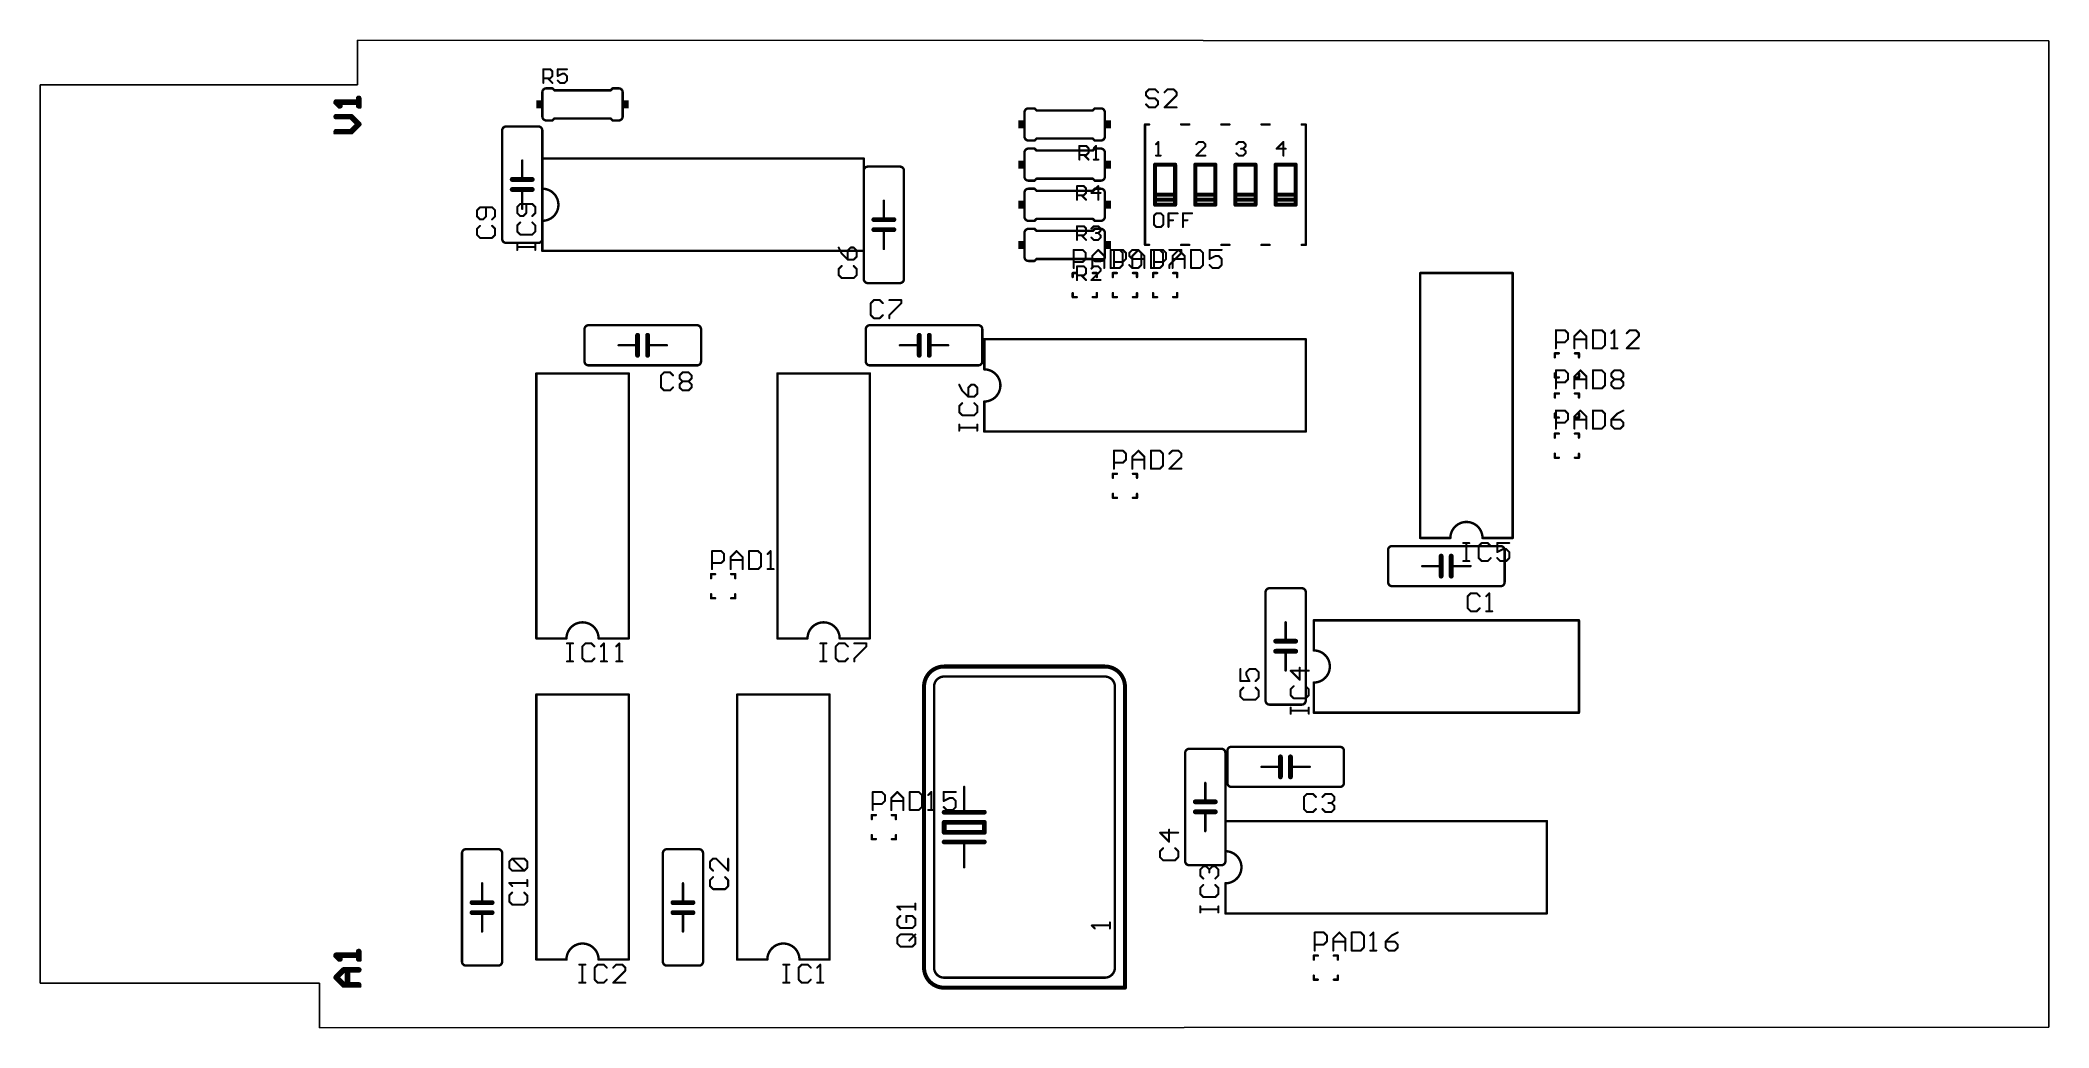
# Model space of a CAD drawing. Extents: x 0 to 127, y 0 to 62.
import ezdxf

# ---------------------------------------------------------------- set-up
doc = ezdxf.new("R2010")
doc.units = 0
for name, color, linetype in [('20', 7, 'CONTINUOUS'), ('21', 253, 'CONTINUOUS'), ('25', 253, 'CONTINUOUS')]:
    doc.layers.add(name, color=color, linetype=linetype)

# ---------------------------------------------------------------- blocks, each defined once
blk = doc.blocks.new('RECT')
blk.add_solid([(-0.5, -0.5), (0.5, -0.5), (-0.5, 0.5), (0.5, 0.5)])

msp = doc.modelspace()

# ---------------------------------------------------------------- linework, layer by layer
at = {"layer": '20'}
for p, q in [((126.985, 62.446), (20.066, 62.484)), ((20.066, 62.484), (20.066, 59.652)), ((126.985, 0.038), (126.985, 62.446)), ((20.066, 59.652), (0.005, 59.652)), ((0.005, 59.652), (0.005, 2.832)), ((0.005, 2.832), (17.653, 2.832)), ((17.653, 2.832), (17.653, 0)), ((17.653, 0), (126.985, 0.038))]:
    msp.add_line(p, q, dxfattribs=at)
at = {"layer": '21'}
for points, const_width in [([(32.004, 59.436, 0.4142), (31.75, 59.182)], 0.1524), ([(31.7881, 59.182, 1), (31.7119, 59.182)], 0.0762), ([(31.7119, 59.182, 1), (31.7881, 59.182)], 0.0762), ([(32.004, 59.4741, 1), (32.004, 59.3979)], 0.0762), ([(32.004, 59.3979, 1), (32.004, 59.4741)], 0.0762), ([(32.4119, 59.4629, 1), (32.3581, 59.4091)], 0.0762), ([(32.385, 59.3979, 1), (32.385, 59.4741)], 0.0762), ([(32.512, 59.3471, 1), (32.512, 59.2709)], 0.0762), ([(32.4851, 59.2821, 1), (32.5389, 59.3359)], 0.0762), ([(36.0411, 59.3359, 1), (36.0949, 59.2821)], 0.0762), ([(36.068, 59.2709, 1), (36.068, 59.3471)], 0.0762), ([(36.195, 59.4741, 1), (36.195, 59.3979)], 0.0762), ([(36.2219, 59.4091, 1), (36.1681, 59.4629)], 0.0762), ([(36.83, 59.182, 0.4142), (36.576, 59.436)], 0.1524), ([(36.576, 59.4741, 1), (36.576, 59.3979)], 0.0762), ([(36.576, 59.3979, 1), (36.576, 59.4741)], 0.0762), ([(36.8681, 59.182, 1), (36.7919, 59.182)], 0.0762), ([(36.7919, 59.182, 1), (36.8681, 59.182)], 0.0762), ([(31.75, 57.658, 0.4142), (32.004, 57.404)], 0.1524), ([(31.7881, 57.658, 1), (31.7119, 57.658)], 0.0762), ([(31.7119, 57.658, 1), (31.7881, 57.658)], 0.0762), ([(32.004, 57.4421, 1), (32.004, 57.3659)], 0.0762), ([(32.004, 57.3659, 1), (32.004, 57.4421)], 0.0762), ([(32.3581, 57.4309, 1), (32.4119, 57.3771)], 0.0762), ([(32.385, 57.3659, 1), (32.385, 57.4421)], 0.0762), ([(32.512, 57.5691, 1), (32.512, 57.4929)], 0.0762), ([(32.5389, 57.5041, 1), (32.4851, 57.5579)], 0.0762), ([(36.0949, 57.5579, 1), (36.0411, 57.5041)], 0.0762), ([(36.068, 57.4929, 1), (36.068, 57.5691)], 0.0762), ([(36.195, 57.4421, 1), (36.195, 57.3659)], 0.0762), ([(36.1681, 57.3771, 1), (36.2219, 57.4309)], 0.0762), ([(36.576, 57.404, 0.4142), (36.83, 57.658)], 0.1524), ([(36.576, 57.4421, 1), (36.576, 57.3659)], 0.0762), ([(36.576, 57.3659, 1), (36.576, 57.4421)], 0.0762), ([(36.8681, 57.658, 1), (36.7919, 57.658)], 0.0762), ([(36.7919, 57.658, 1), (36.8681, 57.658)], 0.0762), ([(62.484, 58.166, 0.4142), (62.23, 57.912)], 0.1524), ([(62.2681, 57.912, 1), (62.1919, 57.912)], 0.0762), ([(62.1919, 57.912, 1), (62.2681, 57.912)], 0.0762), ([(62.484, 58.2041, 1), (62.484, 58.1279)], 0.0762), ([(62.484, 58.1279, 1), (62.484, 58.2041)], 0.0762), ([(62.8919, 58.1929, 1), (62.8381, 58.1391)], 0.0762), ([(62.865, 58.1279, 1), (62.865, 58.2041)], 0.0762), ([(62.992, 58.0771, 1), (62.992, 58.0009)], 0.0762), ([(62.9651, 58.0121, 1), (63.0189, 58.0659)], 0.0762), ([(66.5211, 58.0659, 1), (66.5749, 58.0121)], 0.0762), ([(66.548, 58.0009, 1), (66.548, 58.0771)], 0.0762), ([(66.675, 58.2041, 1), (66.675, 58.1279)], 0.0762), ([(66.7019, 58.1391, 1), (66.6481, 58.1929)], 0.0762), ([(67.31, 57.912, 0.4142), (67.056, 58.166)], 0.1524), ([(67.056, 58.2041, 1), (67.056, 58.1279)], 0.0762), ([(67.056, 58.1279, 1), (67.056, 58.2041)], 0.0762), ([(67.3481, 57.912, 1), (67.2719, 57.912)], 0.0762), ([(67.2719, 57.912, 1), (67.3481, 57.912)], 0.0762), ([(69.85, 57.1881, 1), (69.85, 57.1119)], 0.0762), ([(69.8881, 57.15, 1), (69.8119, 57.15)], 0.0762), ([(70.104, 57.1119, 1), (70.104, 57.1881)], 0.0762), ([(72.136, 57.1881, 1), (72.136, 57.1119)], 0.0762), ([(72.644, 57.1119, 1), (72.644, 57.1881)], 0.0762), ([(74.676, 57.1881, 1), (74.676, 57.1119)], 0.0762), ([(75.184, 57.1119, 1), (75.184, 57.1881)], 0.0762), ([(77.216, 57.1881, 1), (77.216, 57.1119)], 0.0762), ([(77.724, 57.1119, 1), (77.724, 57.1881)], 0.0762), ([(79.756, 57.1881, 1), (79.756, 57.1119)], 0.0762), ([(80.0481, 57.15, 1), (79.9719, 57.15)], 0.0762), ([(80.01, 57.1119, 1), (80.01, 57.1881)], 0.0762), ([(29.464, 57.023, 0.4142), (29.21, 56.769)], 0.1524), ([(29.2481, 56.769, 1), (29.1719, 56.769)], 0.0762), ([(29.1719, 56.769, 1), (29.2481, 56.769)], 0.0762), ([(29.464, 57.0611, 1), (29.464, 56.9849)], 0.0762), ([(29.464, 56.9849, 1), (29.464, 57.0611)], 0.0762), ([(31.75, 56.769, 0.4142), (31.496, 57.023)], 0.1524), ([(31.496, 57.0611, 1), (31.496, 56.9849)], 0.0762), ([(31.496, 56.9849, 1), (31.496, 57.0611)], 0.0762), ([(31.7881, 56.769, 1), (31.7119, 56.769)], 0.0762), ([(31.7119, 56.769, 1), (31.7881, 56.769)], 0.0762), ([(62.23, 56.388, 0.4142), (62.484, 56.134)], 0.1524), ([(62.2681, 56.388, 1), (62.1919, 56.388)], 0.0762), ([(62.1919, 56.388, 1), (62.2681, 56.388)], 0.0762), ([(62.484, 56.1721, 1), (62.484, 56.0959)], 0.0762), ([(62.484, 56.0959, 1), (62.484, 56.1721)], 0.0762), ([(62.8381, 56.1609, 1), (62.8919, 56.1071)], 0.0762), ([(62.865, 56.0959, 1), (62.865, 56.1721)], 0.0762), ([(62.992, 56.2991, 1), (62.992, 56.2229)], 0.0762), ([(63.0189, 56.2341, 1), (62.9651, 56.2879)], 0.0762), ([(66.5749, 56.2879, 1), (66.5211, 56.2341)], 0.0762), ([(66.548, 56.2229, 1), (66.548, 56.2991)], 0.0762), ([(66.675, 56.1721, 1), (66.675, 56.0959)], 0.0762), ([(66.6481, 56.1071, 1), (66.7019, 56.1609)], 0.0762), ([(67.056, 56.134, 0.4142), (67.31, 56.388)], 0.1524), ([(67.056, 56.1721, 1), (67.056, 56.0959)], 0.0762), ([(67.056, 56.0959, 1), (67.056, 56.1721)], 0.0762), ([(67.3481, 56.388, 1), (67.2719, 56.388)], 0.0762), ([(67.2719, 56.388, 1), (67.3481, 56.388)], 0.0762), ([(70.526, 55.9241, 1), (70.571, 55.8793)], 0.0635), ([(70.7243, 56.0458, 1), (70.6608, 56.0458)], 0.0635), ([(70.715, 56.0234, 1), (70.67, 56.0682)], 0.0635), ([(73.066, 55.9241, 1), (73.111, 55.8793)], 0.0635), ([(73.2325, 56.0776, 1), (73.2325, 56.014)], 0.0635), ([(73.255, 56.0234, 1), (73.21, 56.0682)], 0.0635), ([(73.5431, 56.0683, 1), (73.4981, 56.0233)], 0.0635), ([(73.5206, 56.014, 1), (73.5206, 56.0776)], 0.0635), ([(73.6965, 55.9017, 1), (73.633, 55.9017)], 0.0635), ([(73.6422, 55.8792, 1), (73.6872, 55.9242)], 0.0635), ([(75.606, 55.9241, 1), (75.651, 55.8793)], 0.0635), ([(75.7725, 56.0776, 1), (75.7725, 56.014)], 0.0635), ([(75.795, 56.0234, 1), (75.75, 56.0682)], 0.0635), ([(76.0831, 56.0683, 1), (76.0381, 56.0233)], 0.0635), ([(76.0606, 56.014, 1), (76.0606, 56.0776)], 0.0635), ([(76.2365, 55.9017, 1), (76.173, 55.9017)], 0.0635), ([(76.1822, 55.8792, 1), (76.2272, 55.9242)], 0.0635), ([(78.6324, 56.0458, 1), (78.5688, 56.0458)], 0.0635), ([(78.6231, 56.0234, 1), (78.5781, 56.0682)], 0.0635), ([(30.5181, 54.864, 1), (30.4419, 54.864)], 0.0762), ([(31.75, 55.0291, 1), (31.75, 54.9529)], 0.0762), ([(31.7881, 54.991, 1), (31.7119, 54.991)], 0.0762), ([(52.1081, 54.991, 1), (52.0319, 54.991)], 0.0762), ([(52.07, 54.9529, 1), (52.07, 55.0291)], 0.0762), ([(62.484, 55.626, 0.4142), (62.23, 55.372)], 0.1524), ([(62.2681, 55.372, 1), (62.1919, 55.372)], 0.0762), ([(62.1919, 55.372, 1), (62.2681, 55.372)], 0.0762), ([(62.484, 55.6641, 1), (62.484, 55.5879)], 0.0762), ([(62.484, 55.5879, 1), (62.484, 55.6641)], 0.0762), ([(62.8919, 55.6529, 1), (62.8381, 55.5991)], 0.0762), ([(62.865, 55.5879, 1), (62.865, 55.6641)], 0.0762), ([(62.992, 55.5371, 1), (62.992, 55.4609)], 0.0762), ([(62.9651, 55.4721, 1), (63.0189, 55.5259)], 0.0762), ([(66.5211, 55.5259, 1), (66.5749, 55.4721)], 0.0762), ([(66.548, 55.4609, 1), (66.548, 55.5371)], 0.0762), ([(66.675, 55.6641, 1), (66.675, 55.5879)], 0.0762), ([(66.7019, 55.5991, 1), (66.6481, 55.6529)], 0.0762), ([(67.31, 55.372, 0.4142), (67.056, 55.626)], 0.1524), ([(67.056, 55.6641, 1), (67.056, 55.5879)], 0.0762), ([(67.056, 55.5879, 1), (67.056, 55.6641)], 0.0762), ([(67.3481, 55.372, 1), (67.2719, 55.372)], 0.0762), ([(67.2719, 55.372, 1), (67.3481, 55.372)], 0.0762), ([(70.485, 54.6735, 1), (70.485, 54.5465)], 0.127), ([(70.5485, 54.61, 1), (70.4215, 54.61)], 0.127), ([(70.5485, 55.2133, 1), (70.5485, 55.1497)], 0.0635), ([(70.6608, 55.1815, 1), (70.7243, 55.1815)], 0.0635), ([(70.8366, 55.1497, 1), (70.8366, 55.2133)], 0.0635), ([(71.8185, 54.61, 1), (71.6915, 54.61)], 0.127), ([(71.755, 54.5465, 1), (71.755, 54.6735)], 0.127), ([(73.025, 54.6735, 1), (73.025, 54.5465)], 0.127), ([(73.0885, 54.61, 1), (72.9615, 54.61)], 0.127), ([(73.066, 55.204, 1), (73.111, 55.159)], 0.0635), ([(73.0885, 55.2133, 1), (73.0885, 55.1497)], 0.0635), ([(73.633, 55.7577, 1), (73.6965, 55.7577)], 0.0635), ([(73.6872, 55.7352, 1), (73.6422, 55.7802)], 0.0635), ([(73.6647, 55.1497, 1), (73.6647, 55.2133)], 0.0635), ([(74.3585, 54.61, 1), (74.2315, 54.61)], 0.127), ([(74.295, 54.5465, 1), (74.295, 54.6735)], 0.127), ([(75.565, 54.6735, 1), (75.565, 54.5465)], 0.127), ([(75.6285, 54.61, 1), (75.5015, 54.61)], 0.127), ([(75.651, 55.348, 1), (75.606, 55.303)], 0.0635), ([(75.7725, 55.2133, 1), (75.7725, 55.1497)], 0.0635), ([(75.75, 55.159, 1), (75.795, 55.204)], 0.0635), ([(75.9166, 55.6454, 1), (75.9166, 55.5819)], 0.0635), ([(76.0381, 55.6361, 1), (76.0831, 55.5911)], 0.0635), ([(76.083, 55.6361, 1), (76.0382, 55.5911)], 0.0635), ([(76.0382, 55.204, 1), (76.083, 55.159)], 0.0635), ([(76.0606, 55.5819, 1), (76.0606, 55.6454)], 0.0635), ([(76.0606, 55.1497, 1), (76.0606, 55.2133)], 0.0635), ([(76.173, 55.7577, 1), (76.2365, 55.7577)], 0.0635), ([(76.2365, 55.4696, 1), (76.173, 55.4696)], 0.0635), ([(76.173, 55.3255, 1), (76.2365, 55.3255)], 0.0635), ([(76.2272, 55.7352, 1), (76.1822, 55.7802)], 0.0635), ([(76.1823, 55.4471, 1), (76.2271, 55.4921)], 0.0635), ([(76.2271, 55.303, 1), (76.1823, 55.348)], 0.0635), ([(76.8985, 54.61, 1), (76.7715, 54.61)], 0.127), ([(76.835, 54.5465, 1), (76.835, 54.6735)], 0.127), ([(78.105, 54.6735, 1), (78.105, 54.5465)], 0.127), ([(78.1685, 54.61, 1), (78.0415, 54.61)], 0.127), ([(78.1685, 55.6454, 1), (78.1685, 55.5819)], 0.0635), ([(78.146, 55.636, 1), (78.191, 55.5912)], 0.0635), ([(78.5688, 55.1815, 1), (78.6324, 55.1815)], 0.0635), ([(78.7447, 55.5819, 1), (78.7447, 55.6454)], 0.0635), ([(79.4385, 54.61, 1), (79.3115, 54.61)], 0.127), ([(79.375, 54.5465, 1), (79.375, 54.6735)], 0.127), ([(29.845, 53.7464, 1), (29.845, 53.594)], 0.1524), ([(30.48, 53.7464, 1), (30.48, 53.594)], 0.1524), ([(30.48, 53.594, 1), (30.48, 53.7464)], 0.1524), ([(30.4419, 53.6702, 1), (30.5181, 53.6702)], 0.0762), ([(31.115, 53.594, 1), (31.115, 53.7464)], 0.1524), ([(52.324, 54.483, 0.4142), (52.07, 54.229)], 0.1524), ([(52.1081, 54.229, 1), (52.0319, 54.229)], 0.0762), ([(52.0319, 54.229, 1), (52.1081, 54.229)], 0.0762), ([(52.324, 54.5211, 1), (52.324, 54.4449)], 0.0762), ([(52.324, 54.4449, 1), (52.324, 54.5211)], 0.0762), ([(54.61, 54.229, 0.4142), (54.356, 54.483)], 0.1524), ([(54.356, 54.5211, 1), (54.356, 54.4449)], 0.0762), ([(54.356, 54.4449, 1), (54.356, 54.5211)], 0.0762), ([(54.6481, 54.229, 1), (54.5719, 54.229)], 0.0762), ([(54.5719, 54.229, 1), (54.6481, 54.229)], 0.0762), ([(62.23, 53.848, 0.4142), (62.484, 53.594)], 0.1524), ([(62.2681, 53.848, 1), (62.1919, 53.848)], 0.0762), ([(62.1919, 53.848, 1), (62.2681, 53.848)], 0.0762), ([(62.484, 53.6321, 1), (62.484, 53.5559)], 0.0762), ([(62.484, 53.5559, 1), (62.484, 53.6321)], 0.0762), ([(62.8381, 53.6209, 1), (62.8919, 53.5671)], 0.0762), ([(62.865, 53.5559, 1), (62.865, 53.6321)], 0.0762), ([(62.992, 53.7591, 1), (62.992, 53.6829)], 0.0762), ([(63.0189, 53.6941, 1), (62.9651, 53.7479)], 0.0762), ([(66.5749, 53.7479, 1), (66.5211, 53.6941)], 0.0762), ([(66.548, 53.6829, 1), (66.548, 53.7591)], 0.0762), ([(66.675, 53.6321, 1), (66.675, 53.5559)], 0.0762), ([(66.6481, 53.5671, 1), (66.7019, 53.6209)], 0.0762), ([(67.056, 53.594, 0.4142), (67.31, 53.848)], 0.1524), ([(67.056, 53.6321, 1), (67.056, 53.5559)], 0.0762), ([(67.056, 53.5559, 1), (67.056, 53.6321)], 0.0762), ([(67.3481, 53.848, 1), (67.2719, 53.848)], 0.0762), ([(67.2719, 53.848, 1), (67.3481, 53.848)], 0.0762), ([(29.845, 53.1114, 1), (29.845, 52.959)], 0.1524), ([(30.48, 53.1114, 1), (30.48, 52.959)], 0.1524), ([(30.48, 52.959, 1), (30.48, 53.1114)], 0.1524), ([(30.5181, 53.0352, 1), (30.4419, 53.0352)], 0.0762), ([(31.115, 52.959, 1), (31.115, 53.1114)], 0.1524), ([(31.75, 51.054, 1), (31.75, 53.086)], 0.1524), ([(31.75, 53.1241, 1), (31.75, 53.0479)], 0.0762), ([(31.7119, 53.086, 1), (31.7881, 53.086)], 0.0762), ([(53.3781, 52.324, 1), (53.3019, 52.324)], 0.0762), ([(62.484, 53.086, 0.4142), (62.23, 52.832)], 0.1524), ([(62.2681, 52.832, 1), (62.1919, 52.832)], 0.0762), ([(62.1919, 52.832, 1), (62.2681, 52.832)], 0.0762), ([(62.484, 53.1241, 1), (62.484, 53.0479)], 0.0762), ([(62.484, 53.0479, 1), (62.484, 53.1241)], 0.0762), ([(62.8919, 53.1129, 1), (62.8381, 53.0591)], 0.0762), ([(62.865, 53.0479, 1), (62.865, 53.1241)], 0.0762), ([(62.992, 52.9971, 1), (62.992, 52.9209)], 0.0762), ([(62.9651, 52.9321, 1), (63.0189, 52.9859)], 0.0762), ([(66.5211, 52.9859, 1), (66.5749, 52.9321)], 0.0762), ([(66.548, 52.9209, 1), (66.548, 52.9971)], 0.0762), ([(66.675, 53.1241, 1), (66.675, 53.0479)], 0.0762), ([(66.7019, 53.0591, 1), (66.6481, 53.1129)], 0.0762), ([(67.31, 52.832, 0.4142), (67.056, 53.086)], 0.1524), ([(67.056, 53.1241, 1), (67.056, 53.0479)], 0.0762), ([(67.056, 53.0479, 1), (67.056, 53.1241)], 0.0762), ([(67.3481, 52.832, 1), (67.2719, 52.832)], 0.0762), ([(67.2719, 52.832, 1), (67.3481, 52.832)], 0.0762), ([(70.485, 52.7685, 1), (70.485, 52.6415)], 0.127), ([(70.5485, 52.705, 1), (70.4215, 52.705)], 0.127), ([(70.4215, 52.705, 1), (70.5485, 52.705)], 0.127), ([(70.485, 52.4637, 1), (70.485, 52.3367)], 0.127), ([(70.5485, 52.4002, 1), (70.4215, 52.4002)], 0.127), ([(70.4215, 52.4002, 1), (70.5485, 52.4002)], 0.127), ([(70.485, 52.1335, 1), (70.485, 52.0065)], 0.127), ([(70.4215, 52.07, 1), (70.5485, 52.07)], 0.127), ([(71.8185, 52.705, 1), (71.6915, 52.705)], 0.127), ([(71.6915, 52.705, 1), (71.8185, 52.705)], 0.127), ([(71.8185, 52.4002, 1), (71.6915, 52.4002)], 0.127), ([(71.6915, 52.4002, 1), (71.8185, 52.4002)], 0.127), ([(71.6915, 52.07, 1), (71.8185, 52.07)], 0.127), ([(71.755, 52.6415, 1), (71.755, 52.7685)], 0.127), ([(71.755, 52.3367, 1), (71.755, 52.4637)], 0.127), ([(71.755, 52.0065, 1), (71.755, 52.1335)], 0.127), ([(73.025, 52.7685, 1), (73.025, 52.6415)], 0.127), ([(73.0885, 52.705, 1), (72.9615, 52.705)], 0.127), ([(72.9615, 52.705, 1), (73.0885, 52.705)], 0.127), ([(73.025, 52.4637, 1), (73.025, 52.3367)], 0.127), ([(73.0885, 52.4002, 1), (72.9615, 52.4002)], 0.127), ([(72.9615, 52.4002, 1), (73.0885, 52.4002)], 0.127), ([(73.025, 52.1335, 1), (73.025, 52.0065)], 0.127), ([(72.9615, 52.07, 1), (73.0885, 52.07)], 0.127), ([(74.3585, 52.705, 1), (74.2315, 52.705)], 0.127), ([(74.2315, 52.705, 1), (74.3585, 52.705)], 0.127), ([(74.3585, 52.4002, 1), (74.2315, 52.4002)], 0.127), ([(74.2315, 52.4002, 1), (74.3585, 52.4002)], 0.127), ([(74.2315, 52.07, 1), (74.3585, 52.07)], 0.127), ([(74.295, 52.6415, 1), (74.295, 52.7685)], 0.127), ([(74.295, 52.3367, 1), (74.295, 52.4637)], 0.127), ([(74.295, 52.0065, 1), (74.295, 52.1335)], 0.127), ([(75.565, 52.7685, 1), (75.565, 52.6415)], 0.127), ([(75.6285, 52.705, 1), (75.5015, 52.705)], 0.127), ([(75.5015, 52.705, 1), (75.6285, 52.705)], 0.127), ([(75.565, 52.4637, 1), (75.565, 52.3367)], 0.127), ([(75.6285, 52.4002, 1), (75.5015, 52.4002)], 0.127), ([(75.5015, 52.4002, 1), (75.6285, 52.4002)], 0.127), ([(75.565, 52.1335, 1), (75.565, 52.0065)], 0.127), ([(75.5015, 52.07, 1), (75.6285, 52.07)], 0.127), ([(76.8985, 52.705, 1), (76.7715, 52.705)], 0.127), ([(76.7715, 52.705, 1), (76.8985, 52.705)], 0.127), ([(76.8985, 52.4002, 1), (76.7715, 52.4002)], 0.127), ([(76.7715, 52.4002, 1), (76.8985, 52.4002)], 0.127), ([(76.7715, 52.07, 1), (76.8985, 52.07)], 0.127), ([(76.835, 52.6415, 1), (76.835, 52.7685)], 0.127), ([(76.835, 52.3367, 1), (76.835, 52.4637)], 0.127), ([(76.835, 52.0065, 1), (76.835, 52.1335)], 0.127), ([(78.105, 52.7685, 1), (78.105, 52.6415)], 0.127), ([(78.1685, 52.705, 1), (78.0415, 52.705)], 0.127), ([(78.0415, 52.705, 1), (78.1685, 52.705)], 0.127), ([(78.105, 52.4637, 1), (78.105, 52.3367)], 0.127), ([(78.1685, 52.4002, 1), (78.0415, 52.4002)], 0.127), ([(78.0415, 52.4002, 1), (78.1685, 52.4002)], 0.127), ([(78.105, 52.1335, 1), (78.105, 52.0065)], 0.127), ([(78.0415, 52.07, 1), (78.1685, 52.07)], 0.127), ([(79.4385, 52.705, 1), (79.3115, 52.705)], 0.127), ([(79.3115, 52.705, 1), (79.4385, 52.705)], 0.127), ([(79.4385, 52.4002, 1), (79.3115, 52.4002)], 0.127), ([(79.3115, 52.4002, 1), (79.4385, 52.4002)], 0.127), ([(79.3115, 52.07, 1), (79.4385, 52.07)], 0.127), ([(79.375, 52.6415, 1), (79.375, 52.7685)], 0.127), ([(79.375, 52.3367, 1), (79.375, 52.4637)], 0.127), ([(79.375, 52.0065, 1), (79.375, 52.1335)], 0.127), ([(30.4419, 51.816, 1), (30.5181, 51.816)], 0.0762), ([(31.7881, 51.054, 1), (31.7119, 51.054)], 0.0762), ([(31.75, 51.0921, 1), (31.75, 51.0159)], 0.0762), ([(52.705, 51.2064, 1), (52.705, 51.054)], 0.1524), ([(53.34, 51.2064, 1), (53.34, 51.054)], 0.1524), ([(53.34, 51.054, 1), (53.34, 51.2064)], 0.1524), ([(53.3019, 51.1302, 1), (53.3781, 51.1302)], 0.0762), ([(53.975, 51.054, 1), (53.975, 51.2064)], 0.1524), ([(62.23, 51.308, 0.4142), (62.484, 51.054)], 0.1524), ([(62.2681, 51.308, 1), (62.1919, 51.308)], 0.0762), ([(62.1919, 51.308, 1), (62.2681, 51.308)], 0.0762), ([(62.484, 51.0921, 1), (62.484, 51.0159)], 0.0762), ([(62.484, 51.0159, 1), (62.484, 51.0921)], 0.0762), ([(62.8381, 51.0809, 1), (62.8919, 51.0271)], 0.0762), ([(62.865, 51.0159, 1), (62.865, 51.0921)], 0.0762), ([(62.992, 51.2191, 1), (62.992, 51.1429)], 0.0762), ([(63.0189, 51.1541, 1), (62.9651, 51.2079)], 0.0762), ([(66.5749, 51.2079, 1), (66.5211, 51.1541)], 0.0762), ([(66.548, 51.1429, 1), (66.548, 51.2191)], 0.0762), ([(66.675, 51.0921, 1), (66.675, 51.0159)], 0.0762), ([(66.6481, 51.0271, 1), (66.7019, 51.0809)], 0.0762), ([(67.056, 51.054, 0.4142), (67.31, 51.308)], 0.1524), ([(67.056, 51.0921, 1), (67.056, 51.0159)], 0.0762), ([(67.056, 51.0159, 1), (67.056, 51.0921)], 0.0762), ([(67.3481, 51.308, 1), (67.2719, 51.308)], 0.0762), ([(67.2719, 51.308, 1), (67.3481, 51.308)], 0.0762), ([(70.444, 50.8268, 1), (70.399, 50.7818)], 0.0635), ([(70.4533, 51.3805, 1), (70.3898, 51.3805)], 0.0635), ([(70.399, 51.4029, 1), (70.444, 51.3581)], 0.0635), ([(70.3898, 50.8043, 1), (70.4533, 50.8043)], 0.0635), ([(70.5655, 51.5564, 1), (70.5655, 51.4928)], 0.0635), ([(70.588, 51.5022, 1), (70.543, 51.547)], 0.0635), ([(70.8761, 51.5471, 1), (70.8311, 51.5021)], 0.0635), ([(70.8536, 51.4928, 1), (70.8536, 51.5564)], 0.0635), ([(71.0295, 51.3805, 1), (70.966, 51.3805)], 0.0635), ([(70.966, 50.8043, 1), (71.0295, 50.8043)], 0.0635), ([(70.9752, 51.358, 1), (71.0202, 51.403)], 0.0635), ([(71.0201, 50.7818, 1), (70.9753, 50.8268)], 0.0635), ([(71.3336, 51.5564, 1), (71.3336, 51.4928)], 0.0635), ([(71.3336, 51.1242, 1), (71.3336, 51.0607)], 0.0635), ([(71.3654, 51.5246, 1), (71.3019, 51.5246)], 0.0635), ([(71.6217, 51.0607, 1), (71.6217, 51.1242)], 0.0635), ([(71.9098, 51.4928, 1), (71.9098, 51.5564)], 0.0635), ([(72.2775, 51.5246, 1), (72.2139, 51.5246)], 0.0635), ([(72.2457, 51.5564, 1), (72.2457, 51.4928)], 0.0635), ([(72.2457, 51.1242, 1), (72.2457, 51.0607)], 0.0635), ([(72.5338, 51.0607, 1), (72.5338, 51.1242)], 0.0635), ([(72.8219, 51.4928, 1), (72.8219, 51.5564)], 0.0635), ([(29.21, 49.911, 0.4142), (29.464, 49.657)], 0.1524), ([(29.2481, 49.911, 1), (29.1719, 49.911)], 0.0762), ([(29.1719, 49.911, 1), (29.2481, 49.911)], 0.0762), ([(29.464, 49.6951, 1), (29.464, 49.6189)], 0.0762), ([(29.464, 49.6189, 1), (29.464, 49.6951)], 0.0762), ([(31.496, 49.657, 0.4142), (31.75, 49.911)], 0.1524), ([(31.496, 49.6951, 1), (31.496, 49.6189)], 0.0762), ([(31.496, 49.6189, 1), (31.496, 49.6951)], 0.0762), ([(31.7881, 49.911, 1), (31.7119, 49.911)], 0.0762), ([(31.7119, 49.911, 1), (31.7881, 49.911)], 0.0762), ([(52.705, 50.5714, 1), (52.705, 50.419)], 0.1524), ([(53.34, 50.5714, 1), (53.34, 50.419)], 0.1524), ([(53.34, 50.419, 1), (53.34, 50.5714)], 0.1524), ([(53.3781, 50.4952, 1), (53.3019, 50.4952)], 0.0762), ([(53.975, 50.419, 1), (53.975, 50.5714)], 0.1524), ([(62.484, 50.546, 0.4142), (62.23, 50.292)], 0.1524), ([(62.2681, 50.292, 1), (62.1919, 50.292)], 0.0762), ([(62.1919, 50.292, 1), (62.2681, 50.292)], 0.0762), ([(62.484, 50.5841, 1), (62.484, 50.5079)], 0.0762), ([(62.484, 50.5079, 1), (62.484, 50.5841)], 0.0762), ([(62.8919, 50.5729, 1), (62.8381, 50.5191)], 0.0762), ([(62.865, 50.5079, 1), (62.865, 50.5841)], 0.0762), ([(62.992, 50.4571, 1), (62.992, 50.3809)], 0.0762), ([(62.9651, 50.3921, 1), (63.0189, 50.4459)], 0.0762), ([(66.5211, 50.4459, 1), (66.5749, 50.3921)], 0.0762), ([(66.548, 50.3809, 1), (66.548, 50.4571)], 0.0762), ([(66.675, 50.5841, 1), (66.675, 50.5079)], 0.0762), ([(66.7019, 50.5191, 1), (66.6481, 50.5729)], 0.0762), ([(67.31, 50.292, 0.4142), (67.056, 50.546)], 0.1524), ([(67.056, 50.5841, 1), (67.056, 50.5079)], 0.0762), ([(67.056, 50.5079, 1), (67.056, 50.5841)], 0.0762), ([(67.3481, 50.292, 1), (67.2719, 50.292)], 0.0762), ([(67.2719, 50.292, 1), (67.3481, 50.292)], 0.0762), ([(69.85, 49.5681, 1), (69.85, 49.4919)], 0.0762), ([(69.8119, 49.53, 1), (69.8881, 49.53)], 0.0762), ([(70.104, 49.4919, 1), (70.104, 49.5681)], 0.0762), ([(70.5655, 50.6921, 1), (70.5655, 50.6285)], 0.0635), ([(70.543, 50.6378, 1), (70.588, 50.6828)], 0.0635), ([(70.8312, 50.6828, 1), (70.876, 50.6378)], 0.0635), ([(70.8536, 50.6285, 1), (70.8536, 50.6921)], 0.0635), ([(71.3019, 50.6603, 1), (71.3654, 50.6603)], 0.0635), ([(72.136, 49.5681, 1), (72.136, 49.4919)], 0.0762), ([(72.2139, 50.6603, 1), (72.2775, 50.6603)], 0.0635), ([(72.644, 49.4919, 1), (72.644, 49.5681)], 0.0762), ([(74.676, 49.5681, 1), (74.676, 49.4919)], 0.0762), ([(75.184, 49.4919, 1), (75.184, 49.5681)], 0.0762), ([(77.216, 49.5681, 1), (77.216, 49.4919)], 0.0762), ([(77.724, 49.4919, 1), (77.724, 49.5681)], 0.0762), ([(79.756, 49.5681, 1), (79.756, 49.4919)], 0.0762), ([(79.9719, 49.53, 1), (80.0481, 49.53)], 0.0762), ([(80.01, 49.4919, 1), (80.01, 49.5681)], 0.0762), ([(31.75, 49.1871, 1), (31.75, 49.1109)], 0.0762), ([(31.7119, 49.149, 1), (31.7881, 49.149)], 0.0762), ([(52.0319, 49.149, 1), (52.1081, 49.149)], 0.0762), ([(52.07, 49.1109, 1), (52.07, 49.1871)], 0.0762), ([(53.3019, 49.276, 1), (53.3781, 49.276)], 0.0762), ([(62.23, 48.768, 0.4142), (62.484, 48.514)], 0.1524), ([(62.2681, 48.768, 1), (62.1919, 48.768)], 0.0762), ([(62.1919, 48.768, 1), (62.2681, 48.768)], 0.0762), ([(62.484, 48.5521, 1), (62.484, 48.4759)], 0.0762), ([(62.484, 48.4759, 1), (62.484, 48.5521)], 0.0762), ([(62.8381, 48.5409, 1), (62.8919, 48.4871)], 0.0762), ([(62.865, 48.4759, 1), (62.865, 48.5521)], 0.0762), ([(62.992, 48.6791, 1), (62.992, 48.6029)], 0.0762), ([(63.0189, 48.6141, 1), (62.9651, 48.6679)], 0.0762), ([(66.5749, 48.6679, 1), (66.5211, 48.6141)], 0.0762), ([(66.548, 48.6029, 1), (66.548, 48.6791)], 0.0762), ([(66.675, 48.5521, 1), (66.675, 48.4759)], 0.0762), ([(66.6481, 48.4871, 1), (66.7019, 48.5409)], 0.0762), ([(67.056, 48.514, 0.4142), (67.31, 48.768)], 0.1524), ([(67.056, 48.5521, 1), (67.056, 48.4759)], 0.0762), ([(67.056, 48.4759, 1), (67.056, 48.5521)], 0.0762), ([(67.3481, 48.768, 1), (67.2719, 48.768)], 0.0762), ([(67.2719, 48.768, 1), (67.3481, 48.768)], 0.0762), ([(52.07, 47.371, 0.4142), (52.324, 47.117)], 0.1524), ([(52.1081, 47.371, 1), (52.0319, 47.371)], 0.0762), ([(52.0319, 47.371, 1), (52.1081, 47.371)], 0.0762), ([(52.324, 47.1551, 1), (52.324, 47.0789)], 0.0762), ([(52.324, 47.0789, 1), (52.324, 47.1551)], 0.0762), ([(54.356, 47.117, 0.4142), (54.61, 47.371)], 0.1524), ([(54.356, 47.1551, 1), (54.356, 47.0789)], 0.0762), ([(54.356, 47.0789, 1), (54.356, 47.1551)], 0.0762), ([(54.6481, 47.371, 1), (54.5719, 47.371)], 0.0762), ([(54.5719, 47.371, 1), (54.6481, 47.371)], 0.0762), ([(65.278, 47.7901, 1), (65.278, 47.7139)], 0.0762), ([(65.3161, 47.752, 1), (65.2399, 47.752)], 0.0762), ([(65.2399, 47.498, 1), (65.3161, 47.498)], 0.0762), ([(65.532, 47.7139, 1), (65.532, 47.7901)], 0.0762), ([(66.548, 47.7901, 1), (66.548, 47.7139)], 0.0762), ([(66.8401, 47.752, 1), (66.7639, 47.752)], 0.0762), ([(66.7639, 47.498, 1), (66.8401, 47.498)], 0.0762), ([(66.802, 47.7139, 1), (66.802, 47.7901)], 0.0762), ([(67.818, 47.7901, 1), (67.818, 47.7139)], 0.0762), ([(67.8561, 47.752, 1), (67.7799, 47.752)], 0.0762), ([(67.7799, 47.498, 1), (67.8561, 47.498)], 0.0762), ([(68.072, 47.7139, 1), (68.072, 47.7901)], 0.0762), ([(69.088, 47.7901, 1), (69.088, 47.7139)], 0.0762), ([(69.3801, 47.752, 1), (69.3039, 47.752)], 0.0762), ([(69.3039, 47.498, 1), (69.3801, 47.498)], 0.0762), ([(69.342, 47.7139, 1), (69.342, 47.7901)], 0.0762), ([(70.358, 47.7901, 1), (70.358, 47.7139)], 0.0762), ([(70.3961, 47.752, 1), (70.3199, 47.752)], 0.0762), ([(70.3199, 47.498, 1), (70.3961, 47.498)], 0.0762), ([(70.612, 47.7139, 1), (70.612, 47.7901)], 0.0762), ([(71.628, 47.7901, 1), (71.628, 47.7139)], 0.0762), ([(71.9201, 47.752, 1), (71.8439, 47.752)], 0.0762), ([(71.8439, 47.498, 1), (71.9201, 47.498)], 0.0762), ([(71.882, 47.7139, 1), (71.882, 47.7901)], 0.0762), ([(87.2871, 47.752, 1), (87.2109, 47.752)], 0.0762), ([(87.249, 47.7901, 1), (87.249, 47.7139)], 0.0762), ([(93.1291, 47.752, 1), (93.0529, 47.752)], 0.0762), ([(93.091, 47.7139, 1), (93.091, 47.7901)], 0.0762), ([(65.3161, 46.482, 1), (65.2399, 46.482)], 0.0762), ([(65.278, 46.2661, 1), (65.278, 46.1899)], 0.0762), ([(65.2399, 46.228, 1), (65.3161, 46.228)], 0.0762), ([(65.532, 46.1899, 1), (65.532, 46.2661)], 0.0762), ([(66.548, 46.2661, 1), (66.548, 46.1899)], 0.0762), ([(66.8401, 46.482, 1), (66.7639, 46.482)], 0.0762), ([(66.7639, 46.228, 1), (66.8401, 46.228)], 0.0762), ([(66.802, 46.1899, 1), (66.802, 46.2661)], 0.0762), ([(67.8561, 46.482, 1), (67.7799, 46.482)], 0.0762), ([(67.818, 46.2661, 1), (67.818, 46.1899)], 0.0762), ([(67.7799, 46.228, 1), (67.8561, 46.228)], 0.0762), ([(68.072, 46.1899, 1), (68.072, 46.2661)], 0.0762), ([(69.088, 46.2661, 1), (69.088, 46.1899)], 0.0762), ([(69.3801, 46.482, 1), (69.3039, 46.482)], 0.0762), ([(69.3039, 46.228, 1), (69.3801, 46.228)], 0.0762), ([(69.342, 46.1899, 1), (69.342, 46.2661)], 0.0762), ([(70.3961, 46.482, 1), (70.3199, 46.482)], 0.0762), ([(70.358, 46.2661, 1), (70.358, 46.1899)], 0.0762), ([(70.3199, 46.228, 1), (70.3961, 46.228)], 0.0762), ([(70.612, 46.1899, 1), (70.612, 46.2661)], 0.0762), ([(71.628, 46.2661, 1), (71.628, 46.1899)], 0.0762), ([(71.9201, 46.482, 1), (71.8439, 46.482)], 0.0762), ([(71.8439, 46.228, 1), (71.9201, 46.228)], 0.0762), ([(71.882, 46.1899, 1), (71.882, 46.2661)], 0.0762), ([(34.671, 44.45, 0.4142), (34.417, 44.196)], 0.1524), ([(34.671, 44.4881, 1), (34.671, 44.4119)], 0.0762), ([(34.671, 44.4119, 1), (34.671, 44.4881)], 0.0762), ([(41.783, 44.196, 0.4142), (41.529, 44.45)], 0.1524), ([(41.529, 44.4881, 1), (41.529, 44.4119)], 0.0762), ([(41.529, 44.4119, 1), (41.529, 44.4881)], 0.0762), ([(52.451, 44.45, 0.4142), (52.197, 44.196)], 0.1524), ([(52.451, 44.4881, 1), (52.451, 44.4119)], 0.0762), ([(52.451, 44.4119, 1), (52.451, 44.4881)], 0.0762), ([(59.563, 44.196, 0.4142), (59.309, 44.45)], 0.1524), ([(59.309, 44.4881, 1), (59.309, 44.4119)], 0.0762), ([(59.309, 44.4119, 1), (59.309, 44.4881)], 0.0762), ([(34.4551, 44.196, 1), (34.3789, 44.196)], 0.0762), ([(34.3789, 44.196, 1), (34.4551, 44.196)], 0.0762), ([(36.576, 43.2181, 1), (36.576, 43.1419)], 0.0762), ([(37.846, 43.815, 1), (37.6936, 43.815)], 0.1524), ([(37.846, 43.18, 1), (37.6936, 43.18)], 0.1524), ([(37.6936, 43.18, 1), (37.846, 43.18)], 0.1524), ([(37.7698, 43.1419, 1), (37.7698, 43.2181)], 0.0762), ([(38.481, 43.815, 1), (38.3286, 43.815)], 0.1524), ([(38.481, 43.18, 1), (38.3286, 43.18)], 0.1524), ([(38.3286, 43.18, 1), (38.481, 43.18)], 0.1524), ([(38.4048, 43.2181, 1), (38.4048, 43.1419)], 0.0762), ([(39.624, 43.1419, 1), (39.624, 43.2181)], 0.0762), ([(41.8211, 44.196, 1), (41.7449, 44.196)], 0.0762), ([(41.7449, 44.196, 1), (41.8211, 44.196)], 0.0762), ([(52.2351, 44.196, 1), (52.1589, 44.196)], 0.0762), ([(52.1589, 44.196, 1), (52.2351, 44.196)], 0.0762), ([(54.356, 43.2181, 1), (54.356, 43.1419)], 0.0762), ([(55.6514, 43.815, 1), (55.499, 43.815)], 0.1524), ([(55.6514, 43.18, 1), (55.499, 43.18)], 0.1524), ([(55.499, 43.18, 1), (55.6514, 43.18)], 0.1524), ([(55.5752, 43.1419, 1), (55.5752, 43.2181)], 0.0762), ([(56.2864, 43.815, 1), (56.134, 43.815)], 0.1524), ([(56.2864, 43.18, 1), (56.134, 43.18)], 0.1524), ([(56.134, 43.18, 1), (56.2864, 43.18)], 0.1524), ([(56.2102, 43.2181, 1), (56.2102, 43.1419)], 0.0762), ([(57.404, 43.1419, 1), (57.404, 43.2181)], 0.0762), ([(59.6011, 44.196, 1), (59.5249, 44.196)], 0.0762), ([(59.5249, 44.196, 1), (59.6011, 44.196)], 0.0762), ([(59.69, 43.5991, 1), (59.69, 43.5229)], 0.0762), ([(59.7281, 43.561, 1), (59.6519, 43.561)], 0.0762), ([(80.0481, 43.561, 1), (79.9719, 43.561)], 0.0762), ([(80.01, 43.5229, 1), (80.01, 43.5991)], 0.0762), ([(34.417, 42.164, 0.4142), (34.671, 41.91)], 0.1524), ([(34.4551, 42.164, 1), (34.3789, 42.164)], 0.0762), ([(34.3789, 42.164, 1), (34.4551, 42.164)], 0.0762), ([(34.671, 41.9481, 1), (34.671, 41.8719)], 0.0762), ([(34.671, 41.8719, 1), (34.671, 41.9481)], 0.0762), ([(37.6936, 42.545, 1), (37.846, 42.545)], 0.1524), ([(38.3286, 42.545, 1), (38.481, 42.545)], 0.1524), ([(41.529, 41.91, 0.4142), (41.783, 42.164)], 0.1524), ([(41.529, 41.9481, 1), (41.529, 41.8719)], 0.0762), ([(41.529, 41.8719, 1), (41.529, 41.9481)], 0.0762), ([(41.8211, 42.164, 1), (41.7449, 42.164)], 0.0762), ([(41.7449, 42.164, 1), (41.8211, 42.164)], 0.0762), ([(52.197, 42.164, 0.4142), (52.451, 41.91)], 0.1524), ([(52.2351, 42.164, 1), (52.1589, 42.164)], 0.0762), ([(52.1589, 42.164, 1), (52.2351, 42.164)], 0.0762), ([(52.451, 41.9481, 1), (52.451, 41.8719)], 0.0762), ([(52.451, 41.8719, 1), (52.451, 41.9481)], 0.0762), ([(55.499, 42.545, 1), (55.6514, 42.545)], 0.1524), ([(56.134, 42.545, 1), (56.2864, 42.545)], 0.1524), ([(59.309, 41.91, 0.4142), (59.563, 42.164)], 0.1524), ([(59.309, 41.9481, 1), (59.309, 41.8719)], 0.0762), ([(59.309, 41.8719, 1), (59.309, 41.9481)], 0.0762), ([(59.6011, 42.164, 1), (59.5249, 42.164)], 0.0762), ([(59.5249, 42.164, 1), (59.6011, 42.164)], 0.0762), ([(95.758, 42.7101, 1), (95.758, 42.6339)], 0.0762), ([(95.7961, 42.672, 1), (95.7199, 42.672)], 0.0762), ([(95.7199, 42.418, 1), (95.7961, 42.418)], 0.0762), ([(96.012, 42.6339, 1), (96.012, 42.7101)], 0.0762), ([(97.028, 42.7101, 1), (97.028, 42.6339)], 0.0762), ([(97.3201, 42.672, 1), (97.2439, 42.672)], 0.0762), ([(97.2439, 42.418, 1), (97.3201, 42.418)], 0.0762), ([(97.282, 42.6339, 1), (97.282, 42.7101)], 0.0762), ([(31.4071, 41.402, 1), (31.3309, 41.402)], 0.0762), ([(31.369, 41.4401, 1), (31.369, 41.3639)], 0.0762), ([(37.2491, 41.402, 1), (37.1729, 41.402)], 0.0762), ([(37.211, 41.3639, 1), (37.211, 41.4401)], 0.0762), ([(46.6471, 41.402, 1), (46.5709, 41.402)], 0.0762), ([(46.609, 41.4401, 1), (46.609, 41.3639)], 0.0762), ([(52.4891, 41.402, 1), (52.4129, 41.402)], 0.0762), ([(52.451, 41.3639, 1), (52.451, 41.4401)], 0.0762), ([(59.69, 39.624, 1), (59.69, 41.656)], 0.1524), ([(59.69, 41.6941, 1), (59.69, 41.6179)], 0.0762), ([(59.6519, 41.656, 1), (59.7281, 41.656)], 0.0762), ([(95.7961, 41.402, 1), (95.7199, 41.402)], 0.0762), ([(95.758, 41.1861, 1), (95.758, 41.1099)], 0.0762), ([(95.7199, 41.148, 1), (95.7961, 41.148)], 0.0762), ([(96.012, 41.1099, 1), (96.012, 41.1861)], 0.0762), ([(97.028, 41.1861, 1), (97.028, 41.1099)], 0.0762), ([(97.3201, 41.402, 1), (97.2439, 41.402)], 0.0762), ([(97.2439, 41.148, 1), (97.3201, 41.148)], 0.0762), ([(97.282, 41.1099, 1), (97.282, 41.1861)], 0.0762), ([(59.7281, 39.624, 1), (59.6519, 39.624)], 0.0762), ([(59.69, 39.6621, 1), (59.69, 39.5859)], 0.0762), ([(95.758, 40.1701, 1), (95.758, 40.0939)], 0.0762), ([(95.7961, 40.132, 1), (95.7199, 40.132)], 0.0762), ([(95.7199, 39.878, 1), (95.7961, 39.878)], 0.0762), ([(96.012, 40.0939, 1), (96.012, 40.1701)], 0.0762), ([(97.028, 40.1701, 1), (97.028, 40.0939)], 0.0762), ([(97.3201, 40.132, 1), (97.2439, 40.132)], 0.0762), ([(97.2439, 39.878, 1), (97.3201, 39.878)], 0.0762), ([(97.282, 40.0939, 1), (97.282, 40.1701)], 0.0762), ([(95.7961, 38.862, 1), (95.7199, 38.862)], 0.0762), ([(95.758, 38.6461, 1), (95.758, 38.5699)], 0.0762), ([(95.7199, 38.608, 1), (95.7961, 38.608)], 0.0762), ([(96.012, 38.5699, 1), (96.012, 38.6461)], 0.0762), ([(97.028, 38.6461, 1), (97.028, 38.5699)], 0.0762), ([(97.3201, 38.862, 1), (97.2439, 38.862)], 0.0762), ([(97.2439, 38.608, 1), (97.3201, 38.608)], 0.0762), ([(97.282, 38.5699, 1), (97.282, 38.6461)], 0.0762), ([(59.69, 37.7571, 1), (59.69, 37.6809)], 0.0762), ([(59.6519, 37.719, 1), (59.7281, 37.719)], 0.0762), ([(79.9719, 37.719, 1), (80.0481, 37.719)], 0.0762), ([(80.01, 37.6809, 1), (80.01, 37.7571)], 0.0762), ([(95.758, 37.6301, 1), (95.758, 37.5539)], 0.0762), ([(95.7961, 37.592, 1), (95.7199, 37.592)], 0.0762), ([(95.7199, 37.338, 1), (95.7961, 37.338)], 0.0762), ([(96.012, 37.5539, 1), (96.012, 37.6301)], 0.0762), ([(97.028, 37.6301, 1), (97.028, 37.5539)], 0.0762), ([(97.3201, 37.592, 1), (97.2439, 37.592)], 0.0762), ([(97.2439, 37.338, 1), (97.3201, 37.338)], 0.0762), ([(97.282, 37.5539, 1), (97.282, 37.6301)], 0.0762), ([(95.7961, 36.322, 1), (95.7199, 36.322)], 0.0762), ([(95.758, 36.1061, 1), (95.758, 36.0299)], 0.0762), ([(95.7199, 36.068, 1), (95.7961, 36.068)], 0.0762), ([(96.012, 36.0299, 1), (96.012, 36.1061)], 0.0762), ([(97.028, 36.1061, 1), (97.028, 36.0299)], 0.0762), ([(97.3201, 36.322, 1), (97.2439, 36.322)], 0.0762), ([(97.2439, 36.068, 1), (97.3201, 36.068)], 0.0762), ([(97.282, 36.0299, 1), (97.282, 36.1061)], 0.0762), ([(67.818, 35.0901, 1), (67.818, 35.0139)], 0.0762), ([(67.8561, 35.052, 1), (67.7799, 35.052)], 0.0762), ([(67.7799, 34.798, 1), (67.8561, 34.798)], 0.0762), ([(68.072, 35.0139, 1), (68.072, 35.0901)], 0.0762), ([(69.088, 35.0901, 1), (69.088, 35.0139)], 0.0762), ([(69.3801, 35.052, 1), (69.3039, 35.052)], 0.0762), ([(69.3039, 34.798, 1), (69.3801, 34.798)], 0.0762), ([(69.342, 35.0139, 1), (69.342, 35.0901)], 0.0762), ([(67.8561, 33.782, 1), (67.7799, 33.782)], 0.0762), ([(67.818, 33.5661, 1), (67.818, 33.4899)], 0.0762), ([(67.7799, 33.528, 1), (67.8561, 33.528)], 0.0762), ([(68.072, 33.4899, 1), (68.072, 33.5661)], 0.0762), ([(69.088, 33.5661, 1), (69.088, 33.4899)], 0.0762), ([(69.3801, 33.782, 1), (69.3039, 33.782)], 0.0762), ([(69.3039, 33.528, 1), (69.3801, 33.528)], 0.0762), ([(69.342, 33.4899, 1), (69.342, 33.5661)], 0.0762), ([(91.186, 30.988, 1), (89.154, 30.988)], 0.1524), ([(85.471, 30.48, 0.4142), (85.217, 30.226)], 0.1524), ([(85.471, 30.5181, 1), (85.471, 30.4419)], 0.0762), ([(85.471, 30.4419, 1), (85.471, 30.5181)], 0.0762), ([(87.249, 31.0261, 1), (87.249, 30.9499)], 0.0762), ([(87.2109, 30.988, 1), (87.2871, 30.988)], 0.0762), ([(89.1159, 30.988, 1), (89.1921, 30.988)], 0.0762), ([(89.154, 30.9499, 1), (89.154, 31.0261)], 0.0762), ([(91.186, 31.0261, 1), (91.186, 30.9499)], 0.0762), ([(91.1479, 30.988, 1), (91.2241, 30.988)], 0.0762), ([(92.583, 30.226, 0.4142), (92.329, 30.48)], 0.1524), ([(92.329, 30.5181, 1), (92.329, 30.4419)], 0.0762), ([(92.329, 30.4419, 1), (92.329, 30.5181)], 0.0762), ([(93.0529, 30.988, 1), (93.1291, 30.988)], 0.0762), ([(93.091, 30.9499, 1), (93.091, 31.0261)], 0.0762), ([(85.2551, 30.226, 1), (85.1789, 30.226)], 0.0762), ([(85.1789, 30.226, 1), (85.2551, 30.226)], 0.0762), ([(87.376, 29.2481, 1), (87.376, 29.1719)], 0.0762), ([(88.646, 29.845, 1), (88.4936, 29.845)], 0.1524), ([(88.646, 29.21, 1), (88.4936, 29.21)], 0.1524), ([(88.4936, 29.21, 1), (88.646, 29.21)], 0.1524), ([(88.5698, 29.1719, 1), (88.5698, 29.2481)], 0.0762), ([(89.281, 29.845, 1), (89.1286, 29.845)], 0.1524), ([(89.281, 29.21, 1), (89.1286, 29.21)], 0.1524), ([(89.1286, 29.21, 1), (89.281, 29.21)], 0.1524), ([(89.2048, 29.2481, 1), (89.2048, 29.1719)], 0.0762), ([(90.424, 29.1719, 1), (90.424, 29.2481)], 0.0762), ([(92.6211, 30.226, 1), (92.5449, 30.226)], 0.0762), ([(92.5449, 30.226, 1), (92.6211, 30.226)], 0.0762), ([(42.418, 28.7401, 1), (42.418, 28.6639)], 0.0762), ([(42.4561, 28.702, 1), (42.3799, 28.702)], 0.0762), ([(42.3799, 28.448, 1), (42.4561, 28.448)], 0.0762), ([(42.672, 28.6639, 1), (42.672, 28.7401)], 0.0762), ([(43.688, 28.7401, 1), (43.688, 28.6639)], 0.0762), ([(43.9801, 28.702, 1), (43.9039, 28.702)], 0.0762), ([(43.9039, 28.448, 1), (43.9801, 28.448)], 0.0762), ([(43.942, 28.6639, 1), (43.942, 28.7401)], 0.0762), ([(85.217, 28.194, 0.4142), (85.471, 27.94)], 0.1524), ([(85.2551, 28.194, 1), (85.1789, 28.194)], 0.0762), ([(85.1789, 28.194, 1), (85.2551, 28.194)], 0.0762), ([(85.471, 27.9781, 1), (85.471, 27.9019)], 0.0762), ([(85.471, 27.9019, 1), (85.471, 27.9781)], 0.0762), ([(88.4936, 28.575, 1), (88.646, 28.575)], 0.1524), ([(89.1286, 28.575, 1), (89.281, 28.575)], 0.1524), ([(92.329, 27.94, 0.4142), (92.583, 28.194)], 0.1524), ([(92.329, 27.9781, 1), (92.329, 27.9019)], 0.0762), ([(92.329, 27.9019, 1), (92.329, 27.9781)], 0.0762), ([(92.6211, 28.194, 1), (92.5449, 28.194)], 0.0762), ([(92.5449, 28.194, 1), (92.6211, 28.194)], 0.0762), ([(42.4561, 27.432, 1), (42.3799, 27.432)], 0.0762), ([(42.418, 27.2161, 1), (42.418, 27.1399)], 0.0762), ([(42.3799, 27.178, 1), (42.4561, 27.178)], 0.0762), ([(42.672, 27.1399, 1), (42.672, 27.2161)], 0.0762), ([(43.688, 27.2161, 1), (43.688, 27.1399)], 0.0762), ([(43.9801, 27.432, 1), (43.9039, 27.432)], 0.0762), ([(43.9039, 27.178, 1), (43.9801, 27.178)], 0.0762), ([(43.942, 27.1399, 1), (43.942, 27.2161)], 0.0762), ([(77.724, 27.813, 0.4142), (77.47, 27.559)], 0.1524), ([(77.5081, 27.559, 1), (77.4319, 27.559)], 0.0762), ([(77.4319, 27.559, 1), (77.5081, 27.559)], 0.0762), ([(77.724, 27.8511, 1), (77.724, 27.7749)], 0.0762), ([(77.724, 27.7749, 1), (77.724, 27.8511)], 0.0762), ([(80.01, 27.559, 0.4142), (79.756, 27.813)], 0.1524), ([(79.756, 27.8511, 1), (79.756, 27.7749)], 0.0762), ([(79.756, 27.7749, 1), (79.756, 27.8511)], 0.0762), ([(80.0481, 27.559, 1), (79.9719, 27.559)], 0.0762), ([(79.9719, 27.559, 1), (80.0481, 27.559)], 0.0762), ([(35.306, 24.638, 1), (33.274, 24.638)], 0.1524), ([(50.546, 24.638, 1), (48.514, 24.638)], 0.1524), ([(78.7781, 25.654, 1), (78.7019, 25.654)], 0.0762), ([(80.518, 25.8191, 1), (80.518, 25.7429)], 0.0762), ([(80.5561, 25.781, 1), (80.4799, 25.781)], 0.0762), ([(97.3201, 25.781, 1), (97.2439, 25.781)], 0.0762), ([(97.282, 25.7429, 1), (97.282, 25.8191)], 0.0762), ([(31.369, 24.6761, 1), (31.369, 24.5999)], 0.0762), ([(31.3309, 24.638, 1), (31.4071, 24.638)], 0.0762), ([(33.2359, 24.638, 1), (33.3121, 24.638)], 0.0762), ([(33.274, 24.5999, 1), (33.274, 24.6761)], 0.0762), ([(35.306, 24.6761, 1), (35.306, 24.5999)], 0.0762), ([(35.2679, 24.638, 1), (35.3441, 24.638)], 0.0762), ([(37.1729, 24.638, 1), (37.2491, 24.638)], 0.0762), ([(37.211, 24.5999, 1), (37.211, 24.6761)], 0.0762), ([(46.609, 24.6761, 1), (46.609, 24.5999)], 0.0762), ([(46.5709, 24.638, 1), (46.6471, 24.638)], 0.0762), ([(48.4759, 24.638, 1), (48.5521, 24.638)], 0.0762), ([(48.514, 24.5999, 1), (48.514, 24.6761)], 0.0762), ([(50.546, 24.6761, 1), (50.546, 24.5999)], 0.0762), ([(50.5079, 24.638, 1), (50.5841, 24.638)], 0.0762), ([(52.4129, 24.638, 1), (52.4891, 24.638)], 0.0762), ([(52.451, 24.5999, 1), (52.451, 24.6761)], 0.0762), ([(78.105, 24.5364, 1), (78.105, 24.384)], 0.1524), ([(78.74, 24.5364, 1), (78.74, 24.384)], 0.1524), ([(78.74, 24.384, 1), (78.74, 24.5364)], 0.1524), ([(78.7019, 24.4602, 1), (78.7781, 24.4602)], 0.0762), ([(79.375, 24.384, 1), (79.375, 24.5364)], 0.1524), ([(57.15, 22.86, 0.4142), (55.88, 21.59)], 0.254), ([(57.15, 22.9235, 1), (57.15, 22.7965)], 0.127), ([(57.15, 22.7965, 1), (57.15, 22.9235)], 0.127), ([(68.58, 21.59, 0.4142), (67.31, 22.86)], 0.254), ([(67.31, 22.9235, 1), (67.31, 22.7965)], 0.127), ([(67.31, 22.7965, 1), (67.31, 22.9235)], 0.127), ([(78.105, 23.9014, 1), (78.105, 23.749)], 0.1524), ([(78.74, 23.9014, 1), (78.74, 23.749)], 0.1524), ([(78.74, 23.749, 1), (78.74, 23.9014)], 0.1524), ([(78.7781, 23.8252, 1), (78.7019, 23.8252)], 0.0762), ([(79.375, 23.749, 1), (79.375, 23.9014)], 0.1524), ([(80.518, 21.844, 1), (80.518, 23.876)], 0.1524), ([(80.518, 23.9141, 1), (80.518, 23.8379)], 0.0762), ([(80.4799, 23.876, 1), (80.5561, 23.876)], 0.0762), ([(55.9435, 21.59, 1), (55.8165, 21.59)], 0.127), ([(55.8165, 21.59, 1), (55.9435, 21.59)], 0.127), ([(57.15, 22.225, 0.4142), (56.515, 21.59)], 0.1524), ([(56.5531, 21.59, 1), (56.4769, 21.59)], 0.0762), ([(56.4769, 21.59, 1), (56.5531, 21.59)], 0.0762), ([(57.15, 22.2631, 1), (57.15, 22.1869)], 0.0762), ([(57.15, 22.1869, 1), (57.15, 22.2631)], 0.0762), ([(67.945, 21.59, 0.4142), (67.31, 22.225)], 0.1524), ([(67.31, 22.2631, 1), (67.31, 22.1869)], 0.0762), ([(67.31, 22.1869, 1), (67.31, 22.2631)], 0.0762), ([(67.9831, 21.59, 1), (67.9069, 21.59)], 0.0762), ([(67.9069, 21.59, 1), (67.9831, 21.59)], 0.0762), ([(68.6435, 21.59, 1), (68.5165, 21.59)], 0.127), ([(68.5165, 21.59, 1), (68.6435, 21.59)], 0.127), ([(78.7019, 22.606, 1), (78.7781, 22.606)], 0.0762), ([(80.5561, 21.844, 1), (80.4799, 21.844)], 0.0762), ([(80.518, 21.8821, 1), (80.518, 21.8059)], 0.0762), ([(31.4071, 21.082, 1), (31.3309, 21.082)], 0.0762), ([(31.369, 21.1201, 1), (31.369, 21.0439)], 0.0762), ([(37.2491, 21.082, 1), (37.1729, 21.082)], 0.0762), ([(37.211, 21.0439, 1), (37.211, 21.1201)], 0.0762), ([(44.1071, 21.082, 1), (44.0309, 21.082)], 0.0762), ([(44.069, 21.1201, 1), (44.069, 21.0439)], 0.0762), ([(49.9491, 21.082, 1), (49.8729, 21.082)], 0.0762), ([(49.911, 21.0439, 1), (49.911, 21.1201)], 0.0762), ([(77.47, 20.701, 0.4142), (77.724, 20.447)], 0.1524), ([(77.5081, 20.701, 1), (77.4319, 20.701)], 0.0762), ([(77.4319, 20.701, 1), (77.5081, 20.701)], 0.0762), ([(77.724, 20.4851, 1), (77.724, 20.4089)], 0.0762), ([(77.724, 20.4089, 1), (77.724, 20.4851)], 0.0762), ([(79.756, 20.447, 0.4142), (80.01, 20.701)], 0.1524), ([(79.756, 20.4851, 1), (79.756, 20.4089)], 0.0762), ([(79.756, 20.4089, 1), (79.756, 20.4851)], 0.0762), ([(80.0481, 20.701, 1), (79.9719, 20.701)], 0.0762), ([(79.9719, 20.701, 1), (80.0481, 20.701)], 0.0762), ([(80.518, 19.9771, 1), (80.518, 19.9009)], 0.0762), ([(80.4799, 19.939, 1), (80.5561, 19.939)], 0.0762), ([(97.2439, 19.939, 1), (97.3201, 19.939)], 0.0762), ([(97.282, 19.9009, 1), (97.282, 19.9771)], 0.0762), ([(75.311, 17.78, 0.4142), (75.057, 17.526)], 0.1524), ([(75.311, 17.8181, 1), (75.311, 17.7419)], 0.0762), ([(75.311, 17.7419, 1), (75.311, 17.8181)], 0.0762), ([(82.423, 17.526, 0.4142), (82.169, 17.78)], 0.1524), ([(82.169, 17.8181, 1), (82.169, 17.7419)], 0.0762), ([(82.169, 17.7419, 1), (82.169, 17.8181)], 0.0762), ([(72.644, 17.653, 0.4142), (72.39, 17.399)], 0.1524), ([(72.4281, 17.399, 1), (72.3519, 17.399)], 0.0762), ([(72.3519, 17.399, 1), (72.4281, 17.399)], 0.0762), ([(72.644, 17.6911, 1), (72.644, 17.6149)], 0.0762), ([(72.644, 17.6149, 1), (72.644, 17.6911)], 0.0762), ([(74.93, 17.399, 0.4142), (74.676, 17.653)], 0.1524), ([(74.676, 17.6911, 1), (74.676, 17.6149)], 0.0762), ([(74.676, 17.6149, 1), (74.676, 17.6911)], 0.0762), ([(74.9681, 17.399, 1), (74.8919, 17.399)], 0.0762), ([(74.8919, 17.399, 1), (74.9681, 17.399)], 0.0762), ([(75.0951, 17.526, 1), (75.0189, 17.526)], 0.0762), ([(75.0189, 17.526, 1), (75.0951, 17.526)], 0.0762), ([(77.216, 16.5481, 1), (77.216, 16.4719)], 0.0762), ([(78.486, 17.145, 1), (78.3336, 17.145)], 0.1524), ([(78.486, 16.51, 1), (78.3336, 16.51)], 0.1524), ([(78.3336, 16.51, 1), (78.486, 16.51)], 0.1524), ([(78.4098, 16.4719, 1), (78.4098, 16.5481)], 0.0762), ([(79.121, 17.145, 1), (78.9686, 17.145)], 0.1524), ([(79.121, 16.51, 1), (78.9686, 16.51)], 0.1524), ([(78.9686, 16.51, 1), (79.121, 16.51)], 0.1524), ([(79.0448, 16.5481, 1), (79.0448, 16.4719)], 0.0762), ([(80.264, 16.4719, 1), (80.264, 16.5481)], 0.0762), ([(82.4611, 17.526, 1), (82.3849, 17.526)], 0.0762), ([(82.3849, 17.526, 1), (82.4611, 17.526)], 0.0762), ([(58.4581, 15.24, 1), (58.3819, 15.24)], 0.0762), ([(73.6981, 15.494, 1), (73.6219, 15.494)], 0.0762), ([(75.057, 15.494, 0.4142), (75.311, 15.24)], 0.1524), ([(75.0951, 15.494, 1), (75.0189, 15.494)], 0.0762), ([(75.0189, 15.494, 1), (75.0951, 15.494)], 0.0762), ([(75.311, 15.2781, 1), (75.311, 15.2019)], 0.0762), ([(75.311, 15.2019, 1), (75.311, 15.2781)], 0.0762), ([(78.3336, 15.875, 1), (78.486, 15.875)], 0.1524), ([(78.9686, 15.875, 1), (79.121, 15.875)], 0.1524), ([(82.169, 15.24, 0.4142), (82.423, 15.494)], 0.1524), ([(82.169, 15.2781, 1), (82.169, 15.2019)], 0.0762), ([(82.169, 15.2019, 1), (82.169, 15.2781)], 0.0762), ([(82.4611, 15.494, 1), (82.3849, 15.494)], 0.0762), ([(82.3849, 15.494, 1), (82.4611, 15.494)], 0.0762), ([(73.025, 14.3764, 1), (73.025, 14.224)], 0.1524), ([(73.66, 14.3764, 1), (73.66, 14.224)], 0.1524), ([(73.66, 14.224, 1), (73.66, 14.3764)], 0.1524), ([(73.6219, 14.3002, 1), (73.6981, 14.3002)], 0.0762), ([(74.295, 14.224, 1), (74.295, 14.3764)], 0.1524), ([(52.578, 13.5001, 1), (52.578, 13.4239)], 0.0762), ([(52.6161, 13.462, 1), (52.5399, 13.462)], 0.0762), ([(52.5399, 13.208, 1), (52.6161, 13.208)], 0.0762), ([(52.832, 13.4239, 1), (52.832, 13.5001)], 0.0762), ([(53.848, 13.5001, 1), (53.848, 13.4239)], 0.0762), ([(54.1401, 13.462, 1), (54.0639, 13.462)], 0.0762), ([(54.0639, 13.208, 1), (54.1401, 13.208)], 0.0762), ([(54.102, 13.4239, 1), (54.102, 13.5001)], 0.0762), ([(57.15, 13.716, 1), (57.15, 13.5636)], 0.1524), ([(57.15, 13.081, 1), (57.15, 12.9286)], 0.1524), ([(57.2262, 13.0048, 1), (57.0738, 13.0048)], 0.1524), ([(58.42, 13.716, 1), (58.42, 13.5636)], 0.1524), ([(58.42, 13.5636, 1), (58.42, 13.716)], 0.1524), ([(58.3819, 13.6398, 1), (58.4581, 13.6398)], 0.0762), ([(59.7662, 13.0048, 1), (59.6138, 13.0048)], 0.1524), ([(59.69, 13.5636, 1), (59.69, 13.716)], 0.1524), ([(59.69, 12.9286, 1), (59.69, 13.081)], 0.1524), ([(73.025, 13.7414, 1), (73.025, 13.589)], 0.1524), ([(73.66, 13.7414, 1), (73.66, 13.589)], 0.1524), ([(73.66, 13.589, 1), (73.66, 13.7414)], 0.1524), ([(73.6981, 13.6652, 1), (73.6219, 13.6652)], 0.0762), ([(74.295, 13.589, 1), (74.295, 13.7414)], 0.1524), ([(74.93, 13.1191, 1), (74.93, 13.0429)], 0.0762), ([(74.9681, 13.081, 1), (74.8919, 13.081)], 0.0762), ([(95.2881, 13.081, 1), (95.2119, 13.081)], 0.0762), ([(95.25, 13.0429, 1), (95.25, 13.1191)], 0.0762), ([(52.6161, 12.192, 1), (52.5399, 12.192)], 0.0762), ([(52.578, 11.9761, 1), (52.578, 11.8999)], 0.0762), ([(52.5399, 11.938, 1), (52.6161, 11.938)], 0.0762), ([(52.832, 11.8999, 1), (52.832, 11.9761)], 0.0762), ([(53.848, 11.9761, 1), (53.848, 11.8999)], 0.0762), ([(54.1401, 12.192, 1), (54.0639, 12.192)], 0.0762), ([(54.0639, 11.938, 1), (54.1401, 11.938)], 0.0762), ([(54.102, 11.8999, 1), (54.102, 11.9761)], 0.0762), ([(57.15, 12.446, 1), (57.15, 12.2936)], 0.1524), ([(57.0738, 12.3698, 1), (57.2262, 12.3698)], 0.1524), ([(57.15, 11.8364, 1), (57.15, 11.684)], 0.1524), ([(58.42, 11.8364, 1), (58.42, 11.684)], 0.1524), ([(58.42, 11.684, 1), (58.42, 11.8364)], 0.1524), ([(58.4581, 11.7602, 1), (58.3819, 11.7602)], 0.0762), ([(59.6138, 12.3698, 1), (59.7662, 12.3698)], 0.1524), ([(59.69, 12.2936, 1), (59.69, 12.446)], 0.1524), ([(59.69, 11.684, 1), (59.69, 11.8364)], 0.1524), ([(73.6219, 12.446, 1), (73.6981, 12.446)], 0.0762), ([(26.924, 11.303, 0.4142), (26.67, 11.049)], 0.1524), ([(26.7081, 11.049, 1), (26.6319, 11.049)], 0.0762), ([(26.6319, 11.049, 1), (26.7081, 11.049)], 0.0762), ([(26.924, 11.3411, 1), (26.924, 11.2649)], 0.0762), ([(26.924, 11.2649, 1), (26.924, 11.3411)], 0.0762), ([(29.21, 11.049, 0.4142), (28.956, 11.303)], 0.1524), ([(28.956, 11.3411, 1), (28.956, 11.2649)], 0.0762), ([(28.956, 11.2649, 1), (28.956, 11.3411)], 0.0762), ([(29.2481, 11.049, 1), (29.1719, 11.049)], 0.0762), ([(29.1719, 11.049, 1), (29.2481, 11.049)], 0.0762), ([(39.624, 11.303, 0.4142), (39.37, 11.049)], 0.1524), ([(39.4081, 11.049, 1), (39.3319, 11.049)], 0.0762), ([(39.3319, 11.049, 1), (39.4081, 11.049)], 0.0762), ([(39.624, 11.3411, 1), (39.624, 11.2649)], 0.0762), ([(39.624, 11.2649, 1), (39.624, 11.3411)], 0.0762), ([(41.91, 11.049, 0.4142), (41.656, 11.303)], 0.1524), ([(41.656, 11.3411, 1), (41.656, 11.2649)], 0.0762), ([(41.656, 11.2649, 1), (41.656, 11.3411)], 0.0762), ([(41.9481, 11.049, 1), (41.8719, 11.049)], 0.0762), ([(41.8719, 11.049, 1), (41.9481, 11.049)], 0.0762), ([(58.3819, 10.16, 1), (58.4581, 10.16)], 0.0762), ([(72.39, 10.541, 0.4142), (72.644, 10.287)], 0.1524), ([(72.4281, 10.541, 1), (72.3519, 10.541)], 0.0762), ([(72.3519, 10.541, 1), (72.4281, 10.541)], 0.0762), ([(72.644, 10.3251, 1), (72.644, 10.2489)], 0.0762), ([(72.644, 10.2489, 1), (72.644, 10.3251)], 0.0762), ([(74.676, 10.287, 0.4142), (74.93, 10.541)], 0.1524), ([(74.676, 10.3251, 1), (74.676, 10.2489)], 0.0762), ([(74.676, 10.2489, 1), (74.676, 10.3251)], 0.0762), ([(74.93, 9.144, 1), (74.93, 11.176)], 0.1524), ([(74.93, 11.2141, 1), (74.93, 11.1379)], 0.0762), ([(74.8919, 11.176, 1), (74.9681, 11.176)], 0.0762), ([(74.9681, 10.541, 1), (74.8919, 10.541)], 0.0762), ([(74.8919, 10.541, 1), (74.9681, 10.541)], 0.0762), ([(27.9781, 9.144, 1), (27.9019, 9.144)], 0.0762), ([(40.6781, 9.144, 1), (40.6019, 9.144)], 0.0762), ([(74.9681, 9.144, 1), (74.8919, 9.144)], 0.0762), ([(74.93, 9.1821, 1), (74.93, 9.1059)], 0.0762), ([(27.305, 8.001, 1), (27.305, 7.8486)], 0.1524), ([(27.94, 8.001, 1), (27.94, 7.8486)], 0.1524), ([(27.94, 7.8486, 1), (27.94, 8.001)], 0.1524), ([(27.9019, 7.9248, 1), (27.9781, 7.9248)], 0.0762), ([(28.575, 7.8486, 1), (28.575, 8.001)], 0.1524), ([(40.005, 8.001, 1), (40.005, 7.8486)], 0.1524), ([(40.64, 8.001, 1), (40.64, 7.8486)], 0.1524), ([(40.64, 7.8486, 1), (40.64, 8.001)], 0.1524), ([(40.6019, 7.9248, 1), (40.6781, 7.9248)], 0.0762), ([(41.275, 7.8486, 1), (41.275, 8.001)], 0.1524), ([(27.305, 7.366, 1), (27.305, 7.2136)], 0.1524), ([(27.94, 7.366, 1), (27.94, 7.2136)], 0.1524), ([(27.94, 7.2136, 1), (27.94, 7.366)], 0.1524), ([(27.9781, 7.2898, 1), (27.9019, 7.2898)], 0.0762), ([(28.575, 7.2136, 1), (28.575, 7.366)], 0.1524), ([(40.005, 7.366, 1), (40.005, 7.2136)], 0.1524), ([(40.64, 7.366, 1), (40.64, 7.2136)], 0.1524), ([(40.64, 7.2136, 1), (40.64, 7.366)], 0.1524), ([(40.6781, 7.2898, 1), (40.6019, 7.2898)], 0.0762), ([(41.275, 7.2136, 1), (41.275, 7.366)], 0.1524), ([(66.5061, 6.4996, 1), (66.4611, 6.4546)], 0.0635), ([(66.4836, 6.5088, 1), (66.4836, 6.4454)], 0.0635), ([(67.6593, 6.6678, 1), (67.5957, 6.6678)], 0.0635), ([(67.6275, 6.4454, 1), (67.6275, 6.5088)], 0.0635), ([(74.93, 7.2771, 1), (74.93, 7.2009)], 0.0762), ([(74.8919, 7.239, 1), (74.9681, 7.239)], 0.0762), ([(95.2119, 7.239, 1), (95.2881, 7.239)], 0.0762), ([(95.25, 7.2009, 1), (95.25, 7.2771)], 0.0762), ([(27.9019, 6.096, 1), (27.9781, 6.096)], 0.0762), ([(35.306, 4.318, 1), (33.274, 4.318)], 0.1524), ([(40.6019, 6.096, 1), (40.6781, 6.096)], 0.0762), ([(48.006, 4.318, 1), (45.974, 4.318)], 0.1524), ([(66.6517, 6.264, 1), (66.6967, 6.309)], 0.0635), ([(67.5957, 6.2865, 1), (67.6593, 6.2865)], 0.0635), ([(26.67, 4.191, 0.4142), (26.924, 3.937)], 0.1524), ([(26.7081, 4.191, 1), (26.6319, 4.191)], 0.0762), ([(26.6319, 4.191, 1), (26.7081, 4.191)], 0.0762), ([(26.924, 3.9751, 1), (26.924, 3.8989)], 0.0762), ([(26.924, 3.8989, 1), (26.924, 3.9751)], 0.0762), ([(28.956, 3.937, 0.4142), (29.21, 4.191)], 0.1524), ([(28.956, 3.9751, 1), (28.956, 3.8989)], 0.0762), ([(28.956, 3.8989, 1), (28.956, 3.9751)], 0.0762), ([(29.2481, 4.191, 1), (29.1719, 4.191)], 0.0762), ([(29.1719, 4.191, 1), (29.2481, 4.191)], 0.0762), ([(31.369, 4.3561, 1), (31.369, 4.2799)], 0.0762), ([(31.3309, 4.318, 1), (31.4071, 4.318)], 0.0762), ([(33.2359, 4.318, 1), (33.3121, 4.318)], 0.0762), ([(33.274, 4.2799, 1), (33.274, 4.3561)], 0.0762), ([(35.306, 4.3561, 1), (35.306, 4.2799)], 0.0762), ([(35.2679, 4.318, 1), (35.3441, 4.318)], 0.0762), ([(37.1729, 4.318, 1), (37.2491, 4.318)], 0.0762), ([(37.211, 4.2799, 1), (37.211, 4.3561)], 0.0762), ([(39.37, 4.191, 0.4142), (39.624, 3.937)], 0.1524), ([(39.4081, 4.191, 1), (39.3319, 4.191)], 0.0762), ([(39.3319, 4.191, 1), (39.4081, 4.191)], 0.0762), ([(39.624, 3.9751, 1), (39.624, 3.8989)], 0.0762), ([(39.624, 3.8989, 1), (39.624, 3.9751)], 0.0762), ([(41.656, 3.937, 0.4142), (41.91, 4.191)], 0.1524), ([(41.656, 3.9751, 1), (41.656, 3.8989)], 0.0762), ([(41.656, 3.8989, 1), (41.656, 3.9751)], 0.0762), ([(41.9481, 4.191, 1), (41.8719, 4.191)], 0.0762), ([(41.8719, 4.191, 1), (41.9481, 4.191)], 0.0762), ([(44.069, 4.3561, 1), (44.069, 4.2799)], 0.0762), ([(44.0309, 4.318, 1), (44.1071, 4.318)], 0.0762), ([(45.9359, 4.318, 1), (46.0121, 4.318)], 0.0762), ([(45.974, 4.2799, 1), (45.974, 4.3561)], 0.0762), ([(48.006, 4.3561, 1), (48.006, 4.2799)], 0.0762), ([(47.9679, 4.318, 1), (48.0441, 4.318)], 0.0762), ([(49.8729, 4.318, 1), (49.9491, 4.318)], 0.0762), ([(49.911, 4.2799, 1), (49.911, 4.3561)], 0.0762), ([(55.88, 3.81, 0.4142), (57.15, 2.54)], 0.254), ([(55.9435, 3.81, 1), (55.8165, 3.81)], 0.127), ([(55.8165, 3.81, 1), (55.9435, 3.81)], 0.127), ([(56.515, 3.81, 0.4142), (57.15, 3.175)], 0.1524), ([(56.5531, 3.81, 1), (56.4769, 3.81)], 0.0762), ([(56.4769, 3.81, 1), (56.5531, 3.81)], 0.0762), ([(67.31, 3.175, 0.4142), (67.945, 3.81)], 0.1524), ([(67.9831, 3.81, 1), (67.9069, 3.81)], 0.0762), ([(67.9069, 3.81, 1), (67.9831, 3.81)], 0.0762), ([(80.518, 4.6101, 1), (80.518, 4.5339)], 0.0762), ([(80.5561, 4.572, 1), (80.4799, 4.572)], 0.0762), ([(80.4799, 4.318, 1), (80.5561, 4.318)], 0.0762), ([(80.772, 4.5339, 1), (80.772, 4.6101)], 0.0762), ([(81.788, 4.6101, 1), (81.788, 4.5339)], 0.0762), ([(82.0801, 4.572, 1), (82.0039, 4.572)], 0.0762), ([(82.0039, 4.318, 1), (82.0801, 4.318)], 0.0762), ([(82.042, 4.5339, 1), (82.042, 4.6101)], 0.0762), ([(57.15, 2.6035, 1), (57.15, 2.4765)], 0.127), ([(57.15, 3.2131, 1), (57.15, 3.1369)], 0.0762), ([(57.15, 2.4765, 1), (57.15, 2.6035)], 0.127), ([(57.15, 3.1369, 1), (57.15, 3.2131)], 0.0762), ([(67.31, 3.2131, 1), (67.31, 3.1369)], 0.0762), ([(67.31, 3.1369, 1), (67.31, 3.2131)], 0.0762), ([(68.5165, 2.54, 1), (68.6435, 2.54)], 0.127), ([(68.58, 2.4765, 1), (68.58, 2.6035)], 0.127), ([(80.5561, 3.302, 1), (80.4799, 3.302)], 0.0762), ([(80.518, 3.0861, 1), (80.518, 3.0099)], 0.0762), ([(80.4799, 3.048, 1), (80.5561, 3.048)], 0.0762), ([(80.772, 3.0099, 1), (80.772, 3.0861)], 0.0762), ([(81.788, 3.0861, 1), (81.788, 3.0099)], 0.0762), ([(82.0801, 3.302, 1), (82.0039, 3.302)], 0.0762), ([(82.0039, 3.048, 1), (82.0801, 3.048)], 0.0762), ([(82.042, 3.0099, 1), (82.042, 3.0861)], 0.0762)]:
    msp.add_lwpolyline(points, format="xyb", dxfattribs=dict(at, const_width=const_width))
for points, const_width in [([(31.75, 57.658), (31.75, 59.182)], 0.1524), ([(32.004, 59.436), (32.385, 59.436)], 0.1524), ([(32.512, 59.309), (32.385, 59.436)], 0.1524), ([(36.068, 59.309), (32.512, 59.309)], 0.1524), ([(36.068, 59.309), (36.195, 59.436)], 0.1524), ([(36.576, 59.436), (36.195, 59.436)], 0.1524), ([(36.83, 57.658), (36.83, 59.182)], 0.1524), ([(32.004, 57.404), (32.385, 57.404)], 0.1524), ([(32.512, 57.531), (32.385, 57.404)], 0.1524), ([(36.068, 57.531), (32.512, 57.531)], 0.1524), ([(36.068, 57.531), (36.195, 57.404)], 0.1524), ([(36.576, 57.404), (36.195, 57.404)], 0.1524), ([(62.23, 57.912), (62.23, 56.388)], 0.1524), ([(62.484, 58.166), (62.865, 58.166)], 0.1524), ([(62.992, 58.039), (62.865, 58.166)], 0.1524), ([(62.992, 58.039), (66.548, 58.039)], 0.1524), ([(66.548, 58.039), (66.675, 58.166)], 0.1524), ([(67.056, 58.166), (66.675, 58.166)], 0.1524), ([(67.31, 57.912), (67.31, 56.388)], 0.1524), ([(70.104, 57.15), (69.85, 57.15)], 0.1524), ([(69.85, 49.53), (69.85, 57.15)], 0.1524), ([(72.136, 57.15), (72.644, 57.15)], 0.1524), ([(74.676, 57.15), (75.184, 57.15)], 0.1524), ([(77.216, 57.15), (77.724, 57.15)], 0.1524), ([(79.756, 57.15), (80.01, 57.15)], 0.1524), ([(80.01, 57.15), (80.01, 49.53)], 0.1524), ([(29.21, 56.769), (29.21, 49.911)], 0.1524), ([(31.496, 57.023), (29.464, 57.023)], 0.1524), ([(31.75, 49.911), (31.75, 56.769)], 0.1524), ([(62.484, 56.134), (62.865, 56.134)], 0.1524), ([(62.992, 56.261), (62.865, 56.134)], 0.1524), ([(62.992, 56.261), (66.548, 56.261)], 0.1524), ([(66.548, 56.261), (66.675, 56.134)], 0.1524), ([(67.056, 56.134), (66.675, 56.134)], 0.1524), ([(70.5485, 55.9017), (70.6925, 56.0458)], 0.127), ([(70.6925, 56.0458), (70.6925, 55.1815)], 0.127), ([(73.2325, 56.0458), (73.0885, 55.9017)], 0.127), ([(73.5206, 56.0458), (73.2325, 56.0458)], 0.127), ([(73.6647, 55.9017), (73.5206, 56.0458)], 0.127), ([(73.6647, 55.7577), (73.6647, 55.9017)], 0.127), ([(75.6285, 55.9017), (75.7725, 56.0458)], 0.127), ([(75.7725, 56.0458), (76.0606, 56.0458)], 0.127), ([(76.0606, 56.0458), (76.2047, 55.9017)], 0.127), ([(76.2047, 55.9017), (76.2047, 55.7577)], 0.127), ([(78.6006, 56.0458), (78.1685, 55.6136)], 0.127), ([(78.6006, 55.1815), (78.6006, 56.0458)], 0.127), ([(30.48, 53.6702), (30.48, 54.864)], 0.1524), ([(52.07, 54.991), (31.75, 54.991)], 0.1524), ([(31.75, 54.991), (31.75, 53.086)], 0.1524), ([(52.07, 54.991), (52.07, 49.149)], 0.1524), ([(62.23, 55.372), (62.23, 53.848)], 0.1524), ([(62.484, 55.626), (62.865, 55.626)], 0.1524), ([(62.992, 55.499), (62.865, 55.626)], 0.1524), ([(62.992, 55.499), (66.548, 55.499)], 0.1524), ([(66.548, 55.499), (66.675, 55.626)], 0.1524), ([(67.056, 55.626), (66.675, 55.626)], 0.1524), ([(67.31, 55.372), (67.31, 53.848)], 0.1524), ([(71.755, 54.61), (70.485, 54.61)], 0.254), ([(70.485, 54.61), (70.485, 52.705)], 0.254), ([(70.5485, 55.1815), (70.8366, 55.1815)], 0.127), ([(71.755, 52.705), (71.755, 54.61)], 0.254), ([(74.295, 54.61), (73.025, 54.61)], 0.254), ([(73.025, 54.61), (73.025, 52.705)], 0.254), ([(73.0885, 55.1815), (73.6647, 55.7577)], 0.127), ([(73.6647, 55.1815), (73.0885, 55.1815)], 0.127), ([(74.295, 52.705), (74.295, 54.61)], 0.254), ([(76.835, 54.61), (75.565, 54.61)], 0.254), ([(75.565, 54.61), (75.565, 52.705)], 0.254), ([(75.7725, 55.1815), (75.6285, 55.3255)], 0.127), ([(76.0606, 55.1815), (75.7725, 55.1815)], 0.127), ([(76.0606, 55.6136), (75.9166, 55.6136)], 0.127), ([(76.2047, 55.7577), (76.0606, 55.6136)], 0.127), ([(76.0606, 55.6136), (76.2047, 55.4696)], 0.127), ([(76.2047, 55.3255), (76.0606, 55.1815)], 0.127), ([(76.2047, 55.4696), (76.2047, 55.3255)], 0.127), ([(76.835, 52.705), (76.835, 54.61)], 0.254), ([(79.375, 54.61), (78.105, 54.61)], 0.254), ([(78.105, 54.61), (78.105, 52.705)], 0.254), ([(78.1685, 55.6136), (78.7447, 55.6136)], 0.127), ([(79.375, 52.705), (79.375, 54.61)], 0.254), ([(29.845, 53.6702), (30.48, 53.6702)], 0.3048), ([(30.48, 53.6702), (31.115, 53.6702)], 0.3048), ([(52.07, 54.229), (52.07, 47.371)], 0.1524), ([(54.356, 54.483), (52.324, 54.483)], 0.1524), ([(54.61, 47.371), (54.61, 54.229)], 0.1524), ([(62.484, 53.594), (62.865, 53.594)], 0.1524), ([(62.992, 53.721), (62.865, 53.594)], 0.1524), ([(62.992, 53.721), (66.548, 53.721)], 0.1524), ([(66.548, 53.721), (66.675, 53.594)], 0.1524), ([(67.056, 53.594), (66.675, 53.594)], 0.1524), ([(29.845, 53.0352), (30.48, 53.0352)], 0.3048), ([(30.48, 53.0352), (31.115, 53.0352)], 0.3048), ([(30.48, 53.0352), (30.48, 51.816)], 0.1524), ([(53.34, 51.1302), (53.34, 52.324)], 0.1524), ([(62.23, 52.832), (62.23, 51.308)], 0.1524), ([(62.484, 53.086), (62.865, 53.086)], 0.1524), ([(62.992, 52.959), (62.865, 53.086)], 0.1524), ([(62.992, 52.959), (66.548, 52.959)], 0.1524), ([(66.548, 52.959), (66.675, 53.086)], 0.1524), ([(67.056, 53.086), (66.675, 53.086)], 0.1524), ([(67.31, 52.832), (67.31, 51.308)], 0.1524), ([(70.485, 52.705), (71.755, 52.705)], 0.254), ([(70.485, 52.705), (70.485, 52.4002)], 0.254), ([(70.485, 52.4002), (71.755, 52.4002)], 0.254), ([(70.485, 52.4002), (70.485, 52.07)], 0.254), ([(70.485, 52.07), (71.755, 52.07)], 0.254), ([(71.755, 52.4002), (71.755, 52.705)], 0.254), ([(71.755, 52.07), (71.755, 52.4002)], 0.254), ([(73.025, 52.705), (74.295, 52.705)], 0.254), ([(73.025, 52.705), (73.025, 52.4002)], 0.254), ([(73.025, 52.4002), (74.295, 52.4002)], 0.254), ([(73.025, 52.4002), (73.025, 52.07)], 0.254), ([(73.025, 52.07), (74.295, 52.07)], 0.254), ([(74.295, 52.4002), (74.295, 52.705)], 0.254), ([(74.295, 52.07), (74.295, 52.4002)], 0.254), ([(75.565, 52.705), (76.835, 52.705)], 0.254), ([(75.565, 52.705), (75.565, 52.4002)], 0.254), ([(75.565, 52.4002), (76.835, 52.4002)], 0.254), ([(75.565, 52.4002), (75.565, 52.07)], 0.254), ([(75.565, 52.07), (76.835, 52.07)], 0.254), ([(76.835, 52.4002), (76.835, 52.705)], 0.254), ([(76.835, 52.07), (76.835, 52.4002)], 0.254), ([(78.105, 52.705), (79.375, 52.705)], 0.254), ([(78.105, 52.705), (78.105, 52.4002)], 0.254), ([(78.105, 52.4002), (79.375, 52.4002)], 0.254), ([(78.105, 52.4002), (78.105, 52.07)], 0.254), ([(78.105, 52.07), (79.375, 52.07)], 0.254), ([(79.375, 52.4002), (79.375, 52.705)], 0.254), ([(79.375, 52.07), (79.375, 52.4002)], 0.254), ([(31.75, 49.149), (31.75, 51.054)], 0.1524), ([(52.705, 51.1302), (53.34, 51.1302)], 0.3048), ([(53.34, 51.1302), (53.975, 51.1302)], 0.3048), ([(62.484, 51.054), (62.865, 51.054)], 0.1524), ([(62.992, 51.181), (62.865, 51.054)], 0.1524), ([(62.992, 51.181), (66.548, 51.181)], 0.1524), ([(66.548, 51.181), (66.675, 51.054)], 0.1524), ([(67.056, 51.054), (66.675, 51.054)], 0.1524), ([(70.5655, 51.5246), (70.4215, 51.3805)], 0.127), ([(70.4215, 51.3805), (70.4215, 50.8043)], 0.127), ([(70.4215, 50.8043), (70.5655, 50.6603)], 0.127), ([(70.8536, 51.5246), (70.5655, 51.5246)], 0.127), ([(70.9977, 51.3805), (70.8536, 51.5246)], 0.127), ([(70.8536, 50.6603), (70.9977, 50.8043)], 0.127), ([(70.9977, 50.8043), (70.9977, 51.3805)], 0.127), ([(71.3336, 50.6603), (71.3336, 51.5246)], 0.127), ([(71.3336, 51.5246), (71.9098, 51.5246)], 0.127), ([(71.3336, 51.0924), (71.6217, 51.0924)], 0.127), ([(72.2457, 50.6603), (72.2457, 51.5246)], 0.127), ([(72.2457, 51.5246), (72.8219, 51.5246)], 0.127), ([(72.2457, 51.0924), (72.5338, 51.0924)], 0.127), ([(29.464, 49.657), (31.496, 49.657)], 0.1524), ([(52.705, 50.4952), (53.34, 50.4952)], 0.3048), ([(53.34, 50.4952), (53.975, 50.4952)], 0.3048), ([(53.34, 50.4952), (53.34, 49.276)], 0.1524), ([(62.23, 50.292), (62.23, 48.768)], 0.1524), ([(62.484, 50.546), (62.865, 50.546)], 0.1524), ([(62.992, 50.419), (62.865, 50.546)], 0.1524), ([(62.992, 50.419), (66.548, 50.419)], 0.1524), ([(66.548, 50.419), (66.675, 50.546)], 0.1524), ([(67.056, 50.546), (66.675, 50.546)], 0.1524), ([(67.31, 50.292), (67.31, 48.768)], 0.1524), ([(70.104, 49.53), (69.85, 49.53)], 0.1524), ([(70.5655, 50.6603), (70.8536, 50.6603)], 0.127), ([(72.136, 49.53), (72.644, 49.53)], 0.1524), ([(74.676, 49.53), (75.184, 49.53)], 0.1524), ([(77.216, 49.53), (77.724, 49.53)], 0.1524), ([(79.756, 49.53), (80.01, 49.53)], 0.1524), ([(31.75, 49.149), (52.07, 49.149)], 0.1524), ([(62.484, 48.514), (62.865, 48.514)], 0.1524), ([(62.992, 48.641), (62.865, 48.514)], 0.1524), ([(62.992, 48.641), (66.548, 48.641)], 0.1524), ([(66.548, 48.641), (66.675, 48.514)], 0.1524), ([(67.056, 48.514), (66.675, 48.514)], 0.1524), ([(52.324, 47.117), (54.356, 47.117)], 0.1524), ([(65.278, 47.752), (65.532, 47.752)], 0.1524), ([(65.278, 47.752), (65.278, 47.498)], 0.1524), ([(66.802, 47.752), (66.548, 47.752)], 0.1524), ([(66.802, 47.752), (66.802, 47.498)], 0.1524), ([(67.818, 47.752), (68.072, 47.752)], 0.1524), ([(67.818, 47.752), (67.818, 47.498)], 0.1524), ([(69.342, 47.752), (69.088, 47.752)], 0.1524), ([(69.342, 47.752), (69.342, 47.498)], 0.1524), ([(70.358, 47.752), (70.612, 47.752)], 0.1524), ([(70.358, 47.752), (70.358, 47.498)], 0.1524), ([(71.882, 47.752), (71.628, 47.752)], 0.1524), ([(71.882, 47.752), (71.882, 47.498)], 0.1524), ([(87.249, 47.752), (87.249, 30.988)], 0.1524), ([(87.249, 47.752), (93.091, 47.752)], 0.1524), ([(93.091, 30.988), (93.091, 47.752)], 0.1524), ([(65.278, 46.228), (65.278, 46.482)], 0.1524), ([(65.532, 46.228), (65.278, 46.228)], 0.1524), ([(66.802, 46.228), (66.548, 46.228)], 0.1524), ([(66.802, 46.482), (66.802, 46.228)], 0.1524), ([(67.818, 46.228), (67.818, 46.482)], 0.1524), ([(68.072, 46.228), (67.818, 46.228)], 0.1524), ([(69.342, 46.228), (69.088, 46.228)], 0.1524), ([(69.342, 46.482), (69.342, 46.228)], 0.1524), ([(70.358, 46.228), (70.358, 46.482)], 0.1524), ([(70.612, 46.228), (70.358, 46.228)], 0.1524), ([(71.882, 46.228), (71.628, 46.228)], 0.1524), ([(71.882, 46.482), (71.882, 46.228)], 0.1524), ([(41.529, 44.45), (34.671, 44.45)], 0.1524), ([(59.309, 44.45), (52.451, 44.45)], 0.1524), ([(34.417, 44.196), (34.417, 42.164)], 0.1524), ([(37.7698, 43.18), (36.576, 43.18)], 0.1524), ([(37.7698, 43.18), (37.7698, 43.815)], 0.3048), ([(37.7698, 42.545), (37.7698, 43.18)], 0.3048), ([(38.4048, 43.18), (38.4048, 43.815)], 0.3048), ([(38.4048, 42.545), (38.4048, 43.18)], 0.3048), ([(38.4048, 43.18), (39.624, 43.18)], 0.1524), ([(41.783, 42.164), (41.783, 44.196)], 0.1524), ([(52.197, 44.196), (52.197, 42.164)], 0.1524), ([(55.5752, 43.18), (54.356, 43.18)], 0.1524), ([(55.5752, 43.815), (55.5752, 43.18)], 0.3048), ([(55.5752, 43.18), (55.5752, 42.545)], 0.3048), ([(56.2102, 43.815), (56.2102, 43.18)], 0.3048), ([(56.2102, 43.18), (56.2102, 42.545)], 0.3048), ([(56.2102, 43.18), (57.404, 43.18)], 0.1524), ([(59.563, 42.164), (59.563, 44.196)], 0.1524), ([(80.01, 43.561), (59.69, 43.561)], 0.1524), ([(59.69, 43.561), (59.69, 41.656)], 0.1524), ([(80.01, 43.561), (80.01, 37.719)], 0.1524), ([(34.671, 41.91), (41.529, 41.91)], 0.1524), ([(52.451, 41.91), (59.309, 41.91)], 0.1524), ([(95.758, 42.672), (96.012, 42.672)], 0.1524), ([(95.758, 42.672), (95.758, 42.418)], 0.1524), ([(97.282, 42.672), (97.028, 42.672)], 0.1524), ([(97.282, 42.672), (97.282, 42.418)], 0.1524), ([(31.369, 41.402), (31.369, 24.638)], 0.1524), ([(31.369, 41.402), (37.211, 41.402)], 0.1524), ([(37.211, 24.638), (37.211, 41.402)], 0.1524), ([(46.609, 41.402), (46.609, 24.638)], 0.1524), ([(46.609, 41.402), (52.451, 41.402)], 0.1524), ([(52.451, 24.638), (52.451, 41.402)], 0.1524), ([(95.758, 41.148), (95.758, 41.402)], 0.1524), ([(96.012, 41.148), (95.758, 41.148)], 0.1524), ([(97.282, 41.148), (97.028, 41.148)], 0.1524), ([(97.282, 41.402), (97.282, 41.148)], 0.1524), ([(59.69, 37.719), (59.69, 39.624)], 0.1524), ([(95.758, 40.132), (96.012, 40.132)], 0.1524), ([(95.758, 40.132), (95.758, 39.878)], 0.1524), ([(97.282, 40.132), (97.028, 40.132)], 0.1524), ([(97.282, 40.132), (97.282, 39.878)], 0.1524), ([(95.758, 38.608), (95.758, 38.862)], 0.1524), ([(96.012, 38.608), (95.758, 38.608)], 0.1524), ([(97.282, 38.608), (97.028, 38.608)], 0.1524), ([(97.282, 38.862), (97.282, 38.608)], 0.1524), ([(59.69, 37.719), (80.01, 37.719)], 0.1524), ([(95.758, 37.592), (96.012, 37.592)], 0.1524), ([(95.758, 37.592), (95.758, 37.338)], 0.1524), ([(97.282, 37.592), (97.028, 37.592)], 0.1524), ([(97.282, 37.592), (97.282, 37.338)], 0.1524), ([(95.758, 36.068), (95.758, 36.322)], 0.1524), ([(96.012, 36.068), (95.758, 36.068)], 0.1524), ([(97.282, 36.068), (97.028, 36.068)], 0.1524), ([(97.282, 36.322), (97.282, 36.068)], 0.1524), ([(67.818, 35.052), (68.072, 35.052)], 0.1524), ([(67.818, 35.052), (67.818, 34.798)], 0.1524), ([(69.342, 35.052), (69.088, 35.052)], 0.1524), ([(69.342, 35.052), (69.342, 34.798)], 0.1524), ([(67.818, 33.528), (67.818, 33.782)], 0.1524), ([(68.072, 33.528), (67.818, 33.528)], 0.1524), ([(69.342, 33.528), (69.088, 33.528)], 0.1524), ([(69.342, 33.782), (69.342, 33.528)], 0.1524), ([(92.329, 30.48), (85.471, 30.48)], 0.1524), ([(87.249, 30.988), (89.154, 30.988)], 0.1524), ([(93.091, 30.988), (91.186, 30.988)], 0.1524), ([(85.217, 30.226), (85.217, 28.194)], 0.1524), ([(88.5698, 29.21), (87.376, 29.21)], 0.1524), ([(88.5698, 29.21), (88.5698, 29.845)], 0.3048), ([(88.5698, 28.575), (88.5698, 29.21)], 0.3048), ([(89.2048, 29.21), (89.2048, 29.845)], 0.3048), ([(89.2048, 28.575), (89.2048, 29.21)], 0.3048), ([(89.2048, 29.21), (90.424, 29.21)], 0.1524), ([(92.583, 28.194), (92.583, 30.226)], 0.1524), ([(42.418, 28.702), (42.672, 28.702)], 0.1524), ([(42.418, 28.702), (42.418, 28.448)], 0.1524), ([(43.942, 28.702), (43.688, 28.702)], 0.1524), ([(43.942, 28.702), (43.942, 28.448)], 0.1524), ([(85.471, 27.94), (92.329, 27.94)], 0.1524), ([(42.418, 27.178), (42.418, 27.432)], 0.1524), ([(42.672, 27.178), (42.418, 27.178)], 0.1524), ([(43.942, 27.178), (43.688, 27.178)], 0.1524), ([(43.942, 27.432), (43.942, 27.178)], 0.1524), ([(77.47, 27.559), (77.47, 20.701)], 0.1524), ([(79.756, 27.813), (77.724, 27.813)], 0.1524), ([(80.01, 20.701), (80.01, 27.559)], 0.1524), ([(78.74, 24.4602), (78.74, 25.654)], 0.1524), ([(97.282, 25.781), (80.518, 25.781)], 0.1524), ([(80.518, 25.781), (80.518, 23.876)], 0.1524), ([(97.282, 25.781), (97.282, 19.939)], 0.1524), ([(31.369, 24.638), (33.274, 24.638)], 0.1524), ([(37.211, 24.638), (35.306, 24.638)], 0.1524), ([(46.609, 24.638), (48.514, 24.638)], 0.1524), ([(52.451, 24.638), (50.546, 24.638)], 0.1524), ([(78.105, 24.4602), (78.74, 24.4602)], 0.3048), ([(78.74, 24.4602), (79.375, 24.4602)], 0.3048), ([(67.31, 22.86), (57.15, 22.86)], 0.254), ([(78.105, 23.8252), (78.74, 23.8252)], 0.3048), ([(78.74, 23.8252), (79.375, 23.8252)], 0.3048), ([(78.74, 23.8252), (78.74, 22.606)], 0.1524), ([(55.88, 21.59), (55.88, 3.81)], 0.254), ([(56.515, 21.59), (56.515, 3.81)], 0.1524), ([(67.31, 22.225), (57.15, 22.225)], 0.1524), ([(67.945, 3.81), (67.945, 21.59)], 0.1524), ([(68.58, 2.54), (68.58, 21.59)], 0.254), ([(80.518, 19.939), (80.518, 21.844)], 0.1524), ([(31.369, 21.082), (31.369, 4.318)], 0.1524), ([(31.369, 21.082), (37.211, 21.082)], 0.1524), ([(37.211, 4.318), (37.211, 21.082)], 0.1524), ([(44.069, 21.082), (44.069, 4.318)], 0.1524), ([(44.069, 21.082), (49.911, 21.082)], 0.1524), ([(49.911, 4.318), (49.911, 21.082)], 0.1524), ([(77.724, 20.447), (79.756, 20.447)], 0.1524), ([(80.518, 19.939), (97.282, 19.939)], 0.1524), ([(82.169, 17.78), (75.311, 17.78)], 0.1524), ([(72.39, 17.399), (72.39, 10.541)], 0.1524), ([(74.676, 17.653), (72.644, 17.653)], 0.1524), ([(74.93, 10.541), (74.93, 17.399)], 0.1524), ([(75.057, 17.526), (75.057, 15.494)], 0.1524), ([(78.4098, 16.51), (77.216, 16.51)], 0.1524), ([(78.4098, 16.51), (78.4098, 17.145)], 0.3048), ([(78.4098, 15.875), (78.4098, 16.51)], 0.3048), ([(79.0448, 16.51), (79.0448, 17.145)], 0.3048), ([(79.0448, 15.875), (79.0448, 16.51)], 0.3048), ([(79.0448, 16.51), (80.264, 16.51)], 0.1524), ([(82.423, 15.494), (82.423, 17.526)], 0.1524), ([(58.42, 13.6398), (58.42, 15.24)], 0.1524), ([(73.66, 14.3002), (73.66, 15.494)], 0.1524), ([(75.311, 15.24), (82.169, 15.24)], 0.1524), ([(73.025, 14.3002), (73.66, 14.3002)], 0.3048), ([(73.66, 14.3002), (74.295, 14.3002)], 0.3048), ([(52.578, 13.462), (52.832, 13.462)], 0.1524), ([(52.578, 13.462), (52.578, 13.208)], 0.1524), ([(54.102, 13.462), (53.848, 13.462)], 0.1524), ([(54.102, 13.462), (54.102, 13.208)], 0.1524), ([(57.15, 13.6398), (58.42, 13.6398)], 0.3048), ([(59.69, 13.0048), (57.15, 13.0048)], 0.3048), ([(57.15, 13.0048), (57.15, 12.3698)], 0.3048), ([(58.42, 13.6398), (59.69, 13.6398)], 0.3048), ([(59.69, 12.3698), (59.69, 13.0048)], 0.3048), ([(73.025, 13.6652), (73.66, 13.6652)], 0.3048), ([(73.66, 13.6652), (74.295, 13.6652)], 0.3048), ([(73.66, 13.6652), (73.66, 12.446)], 0.1524), ([(95.25, 13.081), (74.93, 13.081)], 0.1524), ([(74.93, 13.081), (74.93, 11.176)], 0.1524), ([(95.25, 13.081), (95.25, 7.239)], 0.1524), ([(52.578, 11.938), (52.578, 12.192)], 0.1524), ([(52.832, 11.938), (52.578, 11.938)], 0.1524), ([(54.102, 11.938), (53.848, 11.938)], 0.1524), ([(54.102, 12.192), (54.102, 11.938)], 0.1524), ([(57.15, 12.3698), (59.69, 12.3698)], 0.3048), ([(57.15, 11.7602), (58.42, 11.7602)], 0.3048), ([(58.42, 11.7602), (59.69, 11.7602)], 0.3048), ([(58.42, 11.7602), (58.42, 10.16)], 0.1524), ([(26.67, 11.049), (26.67, 4.191)], 0.1524), ([(28.956, 11.303), (26.924, 11.303)], 0.1524), ([(29.21, 4.191), (29.21, 11.049)], 0.1524), ([(39.37, 11.049), (39.37, 4.191)], 0.1524), ([(41.656, 11.303), (39.624, 11.303)], 0.1524), ([(41.91, 4.191), (41.91, 11.049)], 0.1524), ([(72.644, 10.287), (74.676, 10.287)], 0.1524), ([(27.94, 7.9248), (27.94, 9.144)], 0.1524), ([(40.64, 7.9248), (40.64, 9.144)], 0.1524), ([(74.93, 7.239), (74.93, 9.144)], 0.1524), ([(27.94, 7.9248), (27.305, 7.9248)], 0.3048), ([(28.575, 7.9248), (27.94, 7.9248)], 0.3048), ([(40.64, 7.9248), (40.005, 7.9248)], 0.3048), ([(41.275, 7.9248), (40.64, 7.9248)], 0.3048), ([(27.94, 7.2898), (27.305, 7.2898)], 0.3048), ([(28.575, 7.2898), (27.94, 7.2898)], 0.3048), ([(27.94, 7.2898), (27.94, 6.096)], 0.1524), ([(40.64, 7.2898), (40.005, 7.2898)], 0.3048), ([(41.275, 7.2898), (40.64, 7.2898)], 0.3048), ([(40.64, 7.2898), (40.64, 6.096)], 0.1524), ([(66.6742, 6.2865), (66.4836, 6.4771)], 0.127), ([(66.4836, 6.4771), (67.6275, 6.4771)], 0.127), ([(67.6275, 6.2865), (67.6275, 6.6678)], 0.127), ([(74.93, 7.239), (95.25, 7.239)], 0.1524), ([(26.924, 3.937), (28.956, 3.937)], 0.1524), ([(31.369, 4.318), (33.274, 4.318)], 0.1524), ([(37.211, 4.318), (35.306, 4.318)], 0.1524), ([(39.624, 3.937), (41.656, 3.937)], 0.1524), ([(44.069, 4.318), (45.974, 4.318)], 0.1524), ([(49.911, 4.318), (48.006, 4.318)], 0.1524), ([(80.518, 4.572), (80.772, 4.572)], 0.1524), ([(80.518, 4.572), (80.518, 4.318)], 0.1524), ([(82.042, 4.572), (81.788, 4.572)], 0.1524), ([(82.042, 4.572), (82.042, 4.318)], 0.1524), ([(68.58, 2.54), (57.15, 2.54)], 0.254), ([(57.15, 3.175), (67.31, 3.175)], 0.1524), ([(80.518, 3.048), (80.518, 3.302)], 0.1524), ([(80.772, 3.048), (80.518, 3.048)], 0.1524), ([(82.042, 3.048), (81.788, 3.048)], 0.1524), ([(82.042, 3.302), (82.042, 3.048)], 0.1524)]:
    msp.add_lwpolyline(points, dxfattribs=dict(at, const_width=const_width))
at = {"layer": '25'}
for points, const_width in [([(31.8135, 59.7789), (31.8135, 60.6432)], 0.127), ([(31.8135, 60.6432), (32.2456, 60.6432)], 0.127), ([(32.2456, 60.067), (31.8135, 60.067)], 0.127), ([(32.1016, 60.067), (32.3897, 59.7789)], 0.127), ([(32.2456, 60.6432), (32.3897, 60.4991)], 0.127), ([(32.3897, 60.211), (32.2456, 60.067)], 0.127), ([(32.3897, 60.4991), (32.3897, 60.211)], 0.127), ([(33.3018, 60.6432), (32.7256, 60.6432)], 0.127), ([(32.7256, 60.6432), (32.7256, 60.211)], 0.127), ([(32.7256, 60.211), (33.0137, 60.3551)], 0.127), ([(32.8696, 59.7789), (32.7256, 59.9229)], 0.127), ([(33.1577, 59.7789), (32.8696, 59.7789)], 0.127), ([(33.0137, 60.3551), (33.1577, 60.3551)], 0.127), ([(33.1577, 60.3551), (33.3018, 60.211)], 0.127), ([(33.3018, 59.9229), (33.1577, 59.7789)], 0.127), ([(33.3018, 60.211), (33.3018, 59.9229)], 0.127), ([(18.888, 58.2283), (18.6169, 58.4994)], 0.1524), ([(18.6169, 58.4994), (20.2438, 58.4994)], 0.1524), ([(18.9559, 58.3299), (18.7186, 58.5671)], 0.3556), ([(18.7186, 58.5671), (20.1422, 58.5671)], 0.3556), ([(18.9559, 58.3299), (18.7186, 58.5671)], 0.3556), ([(18.7186, 58.5671), (20.1422, 58.5671)], 0.3556), ([(18.9559, 58.3299), (18.7186, 58.5671)], 0.3556), ([(18.7186, 58.5671), (20.1422, 58.5671)], 0.3556), ([(18.9559, 58.3299), (18.7186, 58.5671)], 0.3556), ([(18.7186, 58.5671), (20.1422, 58.5671)], 0.3556), ([(18.9559, 58.3299), (18.7186, 58.5671)], 0.3556), ([(18.7186, 58.5671), (20.1422, 58.5671)], 0.3556), ([(18.9559, 58.3299), (18.7186, 58.5671)], 0.3556), ([(18.7186, 58.5671), (20.1422, 58.5671)], 0.3556), ([(18.9559, 58.3299), (18.7186, 58.5671)], 0.3556), ([(18.7186, 58.5671), (20.1422, 58.5671)], 0.3556), ([(18.9559, 58.3299), (18.7186, 58.5671)], 0.3556), ([(18.7186, 58.5671), (20.1422, 58.5671)], 0.3556), ([(18.9559, 58.3299), (18.7186, 58.5671)], 0.3556), ([(18.7186, 58.5671), (20.1422, 58.5671)], 0.3556), ([(18.9559, 58.3299), (18.7186, 58.5671)], 0.3556), ([(18.7186, 58.5671), (20.1422, 58.5671)], 0.3556), ([(18.9559, 58.3299), (18.7186, 58.5671)], 0.3556), ([(18.7186, 58.5671), (20.1422, 58.5671)], 0.3556), ([(18.9559, 58.3299), (18.7186, 58.5671)], 0.3556), ([(18.7186, 58.5671), (20.1422, 58.5671)], 0.3556), ([(18.9559, 58.3299), (18.7186, 58.5671)], 0.3556), ([(18.7186, 58.5671), (20.1422, 58.5671)], 0.3556), ([(18.9559, 58.3299), (18.7186, 58.5671)], 0.3556), ([(18.7186, 58.5671), (20.1422, 58.5671)], 0.3556), ([(18.9559, 58.3299), (18.7186, 58.5671)], 0.3556), ([(18.7186, 58.5671), (20.1422, 58.5671)], 0.3556), ([(18.9559, 58.3299), (18.7186, 58.5671)], 0.3556), ([(18.7186, 58.5671), (20.1422, 58.5671)], 0.3556), ([(18.9559, 58.3299), (18.7186, 58.5671)], 0.3556), ([(18.7186, 58.5671), (20.1422, 58.5671)], 0.3556), ([(18.9559, 58.3299), (18.7186, 58.5671)], 0.3556), ([(18.7186, 58.5671), (20.1422, 58.5671)], 0.3556), ([(18.9559, 58.3299), (18.7186, 58.5671)], 0.3556), ([(18.7186, 58.5671), (20.1422, 58.5671)], 0.3556), ([(18.9559, 58.3299), (18.7186, 58.5671)], 0.3556), ([(18.7186, 58.5671), (20.1422, 58.5671)], 0.3556), ([(18.9559, 58.3299), (18.7186, 58.5671)], 0.3556), ([(18.7186, 58.5671), (20.1422, 58.5671)], 0.3556), ([(18.9559, 58.3299), (18.7186, 58.5671)], 0.3556), ([(18.7186, 58.5671), (20.1422, 58.5671)], 0.3556), ([(18.9559, 58.3299), (18.7186, 58.5671)], 0.3556), ([(18.7186, 58.5671), (20.1422, 58.5671)], 0.3556), ([(18.9559, 58.3299), (18.7186, 58.5671)], 0.3556), ([(18.7186, 58.5671), (20.1422, 58.5671)], 0.3556), ([(18.9559, 58.3299), (18.7186, 58.5671)], 0.3556), ([(18.7186, 58.5671), (20.1422, 58.5671)], 0.3556), ([(18.9559, 58.3299), (18.7186, 58.5671)], 0.3556), ([(18.7186, 58.5671), (20.1422, 58.5671)], 0.3556), ([(18.9559, 58.3299), (18.7186, 58.5671)], 0.3556), ([(18.7186, 58.5671), (20.1422, 58.5671)], 0.3556), ([(18.9559, 58.3299), (18.7186, 58.5671)], 0.3556), ([(18.7186, 58.5671), (20.1422, 58.5671)], 0.3556), ([(18.9559, 58.3299), (18.7186, 58.5671)], 0.3556), ([(18.7186, 58.5671), (20.1422, 58.5671)], 0.3556), ([(18.9559, 58.3299), (18.7186, 58.5671)], 0.3556), ([(18.7186, 58.5671), (20.1422, 58.5671)], 0.3556), ([(18.9559, 58.3299), (18.7186, 58.5671)], 0.3556), ([(18.7186, 58.5671), (20.1422, 58.5671)], 0.3556), ([(20.1422, 58.3299), (20.1422, 58.8044)], 0.3556), ([(20.1422, 58.3299), (20.1422, 58.8044)], 0.3556), ([(20.1422, 58.3299), (20.1422, 58.8044)], 0.3556), ([(20.1422, 58.3299), (20.1422, 58.8044)], 0.3556), ([(20.1422, 58.3299), (20.1422, 58.8044)], 0.3556), ([(20.1422, 58.3299), (20.1422, 58.8044)], 0.3556), ([(20.1422, 58.3299), (20.1422, 58.8044)], 0.3556), ([(20.1422, 58.3299), (20.1422, 58.8044)], 0.3556), ([(20.1422, 58.3299), (20.1422, 58.8044)], 0.3556), ([(20.1422, 58.3299), (20.1422, 58.8044)], 0.3556), ([(20.1422, 58.3299), (20.1422, 58.8044)], 0.3556), ([(20.1422, 58.3299), (20.1422, 58.8044)], 0.3556), ([(20.1422, 58.3299), (20.1422, 58.8044)], 0.3556), ([(20.1422, 58.3299), (20.1422, 58.8044)], 0.3556), ([(20.1422, 58.3299), (20.1422, 58.8044)], 0.3556), ([(20.1422, 58.3299), (20.1422, 58.8044)], 0.3556), ([(20.1422, 58.3299), (20.1422, 58.8044)], 0.3556), ([(20.1422, 58.3299), (20.1422, 58.8044)], 0.3556), ([(20.1422, 58.3299), (20.1422, 58.8044)], 0.3556), ([(20.1422, 58.3299), (20.1422, 58.8044)], 0.3556), ([(20.1422, 58.3299), (20.1422, 58.8044)], 0.3556), ([(20.1422, 58.3299), (20.1422, 58.8044)], 0.3556), ([(20.1422, 58.3299), (20.1422, 58.8044)], 0.3556), ([(20.1422, 58.3299), (20.1422, 58.8044)], 0.3556), ([(20.1422, 58.3299), (20.1422, 58.8044)], 0.3556), ([(20.1422, 58.3299), (20.1422, 58.8044)], 0.3556), ([(20.1422, 58.3299), (20.1422, 58.8044)], 0.3556), ([(20.1422, 58.3299), (20.1422, 58.8044)], 0.3556), ([(20.1422, 58.3299), (20.1422, 58.8044)], 0.3556), ([(20.1422, 58.3299), (20.1422, 58.8044)], 0.3556), ([(20.1422, 58.3299), (20.1422, 58.8044)], 0.3556), ([(20.2438, 58.2283), (20.2438, 58.7706)], 0.1524), ([(70.1041, 59.3734), (69.9135, 59.1828)], 0.127), ([(69.9135, 59.1828), (69.9135, 58.9921)], 0.127), ([(69.9135, 58.9921), (70.1041, 58.8014)], 0.127), ([(70.1041, 58.2295), (69.9135, 58.4201)], 0.127), ([(70.4854, 59.3734), (70.1041, 59.3734)], 0.127), ([(70.1041, 58.8014), (70.4854, 58.8014)], 0.127), ([(70.6761, 59.1828), (70.4854, 59.3734)], 0.127), ([(70.4854, 58.8014), (70.6761, 58.6108)], 0.127), ([(70.6761, 58.4201), (70.4854, 58.2295)], 0.127), ([(70.6761, 58.6108), (70.6761, 58.4201)], 0.127), ([(71.2734, 59.3734), (71.0828, 59.1828)], 0.127), ([(71.0828, 58.2295), (71.8454, 58.9921)], 0.127), ([(71.6547, 59.3734), (71.2734, 59.3734)], 0.127), ([(71.8454, 59.1828), (71.6547, 59.3734)], 0.127), ([(71.8454, 58.9921), (71.8454, 59.1828)], 0.127), ([(19.7015, 57.6758), (18.6169, 57.6758)], 0.1524), ([(19.6677, 57.6418), (18.7186, 57.6418)], 0.3556), ([(19.6677, 57.6418), (18.7186, 57.6418)], 0.3556), ([(19.6677, 57.6418), (18.7186, 57.6418)], 0.3556), ([(19.6677, 57.6418), (18.7186, 57.6418)], 0.3556), ([(19.6677, 57.6418), (18.7186, 57.6418)], 0.3556), ([(19.6677, 57.6418), (18.7186, 57.6418)], 0.3556), ([(19.6677, 57.6418), (18.7186, 57.6418)], 0.3556), ([(19.6677, 57.6418), (18.7186, 57.6418)], 0.3556), ([(19.6677, 57.6418), (18.7186, 57.6418)], 0.3556), ([(19.6677, 57.6418), (18.7186, 57.6418)], 0.3556), ([(19.6677, 57.6418), (18.7186, 57.6418)], 0.3556), ([(19.6677, 57.6418), (18.7186, 57.6418)], 0.3556), ([(19.6677, 57.6418), (18.7186, 57.6418)], 0.3556), ([(19.6677, 57.6418), (18.7186, 57.6418)], 0.3556), ([(19.6677, 57.6418), (18.7186, 57.6418)], 0.3556), ([(19.6677, 57.6418), (18.7186, 57.6418)], 0.3556), ([(19.6677, 57.6418), (18.7186, 57.6418)], 0.3556), ([(19.6677, 57.6418), (18.7186, 57.6418)], 0.3556), ([(19.6677, 57.6418), (18.7186, 57.6418)], 0.3556), ([(19.6677, 57.6418), (18.7186, 57.6418)], 0.3556), ([(19.6677, 57.6418), (18.7186, 57.6418)], 0.3556), ([(19.6677, 57.6418), (18.7186, 57.6418)], 0.3556), ([(19.6677, 57.6418), (18.7186, 57.6418)], 0.3556), ([(19.6677, 57.6418), (18.7186, 57.6418)], 0.3556), ([(19.6677, 57.6418), (18.7186, 57.6418)], 0.3556), ([(19.6677, 57.6418), (18.7186, 57.6418)], 0.3556), ([(19.6677, 57.6418), (18.7186, 57.6418)], 0.3556), ([(19.6677, 57.6418), (18.7186, 57.6418)], 0.3556), ([(19.6677, 57.6418), (18.7186, 57.6418)], 0.3556), ([(19.6677, 57.6418), (18.7186, 57.6418)], 0.3556), ([(19.6677, 57.6418), (18.7186, 57.6418)], 0.3556), ([(20.1422, 57.1673), (19.6677, 57.6418)], 0.3556), ([(20.1422, 57.1673), (19.6677, 57.6418)], 0.3556), ([(20.1422, 57.1673), (19.6677, 57.6418)], 0.3556), ([(20.1422, 57.1673), (19.6677, 57.6418)], 0.3556), ([(20.1422, 57.1673), (19.6677, 57.6418)], 0.3556), ([(20.1422, 57.1673), (19.6677, 57.6418)], 0.3556), ([(20.1422, 57.1673), (19.6677, 57.6418)], 0.3556), ([(20.1422, 57.1673), (19.6677, 57.6418)], 0.3556), ([(20.1422, 57.1673), (19.6677, 57.6418)], 0.3556), ([(20.1422, 57.1673), (19.6677, 57.6418)], 0.3556), ([(20.1422, 57.1673), (19.6677, 57.6418)], 0.3556), ([(20.1422, 57.1673), (19.6677, 57.6418)], 0.3556), ([(20.1422, 57.1673), (19.6677, 57.6418)], 0.3556), ([(20.1422, 57.1673), (19.6677, 57.6418)], 0.3556), ([(20.1422, 57.1673), (19.6677, 57.6418)], 0.3556), ([(20.1422, 57.1673), (19.6677, 57.6418)], 0.3556), ([(20.1422, 57.1673), (19.6677, 57.6418)], 0.3556), ([(20.1422, 57.1673), (19.6677, 57.6418)], 0.3556), ([(20.1422, 57.1673), (19.6677, 57.6418)], 0.3556), ([(20.1422, 57.1673), (19.6677, 57.6418)], 0.3556), ([(20.1422, 57.1673), (19.6677, 57.6418)], 0.3556), ([(20.1422, 57.1673), (19.6677, 57.6418)], 0.3556), ([(20.1422, 57.1673), (19.6677, 57.6418)], 0.3556), ([(20.1422, 57.1673), (19.6677, 57.6418)], 0.3556), ([(20.1422, 57.1673), (19.6677, 57.6418)], 0.3556), ([(20.1422, 57.1673), (19.6677, 57.6418)], 0.3556), ([(20.1422, 57.1673), (19.6677, 57.6418)], 0.3556), ([(20.1422, 57.1673), (19.6677, 57.6418)], 0.3556), ([(20.1422, 57.1673), (19.6677, 57.6418)], 0.3556), ([(20.1422, 57.1673), (19.6677, 57.6418)], 0.3556), ([(20.1422, 57.1673), (19.6677, 57.6418)], 0.3556), ([(19.6677, 56.6928), (20.1422, 57.1673)], 0.3556), ([(19.6677, 56.6928), (20.1422, 57.1673)], 0.3556), ([(19.6677, 56.6928), (20.1422, 57.1673)], 0.3556), ([(19.6677, 56.6928), (20.1422, 57.1673)], 0.3556), ([(19.6677, 56.6928), (20.1422, 57.1673)], 0.3556), ([(19.6677, 56.6928), (20.1422, 57.1673)], 0.3556), ([(19.6677, 56.6928), (20.1422, 57.1673)], 0.3556), ([(19.6677, 56.6928), (20.1422, 57.1673)], 0.3556), ([(19.6677, 56.6928), (20.1422, 57.1673)], 0.3556), ([(19.6677, 56.6928), (20.1422, 57.1673)], 0.3556), ([(19.6677, 56.6928), (20.1422, 57.1673)], 0.3556), ([(19.6677, 56.6928), (20.1422, 57.1673)], 0.3556), ([(19.6677, 56.6928), (20.1422, 57.1673)], 0.3556), ([(19.6677, 56.6928), (20.1422, 57.1673)], 0.3556), ([(19.6677, 56.6928), (20.1422, 57.1673)], 0.3556), ([(19.6677, 56.6928), (20.1422, 57.1673)], 0.3556), ([(19.6677, 56.6928), (20.1422, 57.1673)], 0.3556), ([(19.6677, 56.6928), (20.1422, 57.1673)], 0.3556), ([(19.6677, 56.6928), (20.1422, 57.1673)], 0.3556), ([(19.6677, 56.6928), (20.1422, 57.1673)], 0.3556), ([(19.6677, 56.6928), (20.1422, 57.1673)], 0.3556), ([(19.6677, 56.6928), (20.1422, 57.1673)], 0.3556), ([(19.6677, 56.6928), (20.1422, 57.1673)], 0.3556), ([(19.6677, 56.6928), (20.1422, 57.1673)], 0.3556), ([(19.6677, 56.6928), (20.1422, 57.1673)], 0.3556), ([(19.6677, 56.6928), (20.1422, 57.1673)], 0.3556), ([(19.6677, 56.6928), (20.1422, 57.1673)], 0.3556), ([(19.6677, 56.6928), (20.1422, 57.1673)], 0.3556), ([(19.6677, 56.6928), (20.1422, 57.1673)], 0.3556), ([(19.6677, 56.6928), (20.1422, 57.1673)], 0.3556), ([(19.6677, 56.6928), (20.1422, 57.1673)], 0.3556), ([(20.2438, 57.1335), (19.7015, 57.6758)], 0.1524), ([(19.7015, 56.5912), (20.2438, 57.1335)], 0.1524), ([(70.4854, 58.2295), (70.1041, 58.2295)], 0.127), ([(71.8454, 58.2295), (71.0828, 58.2295)], 0.127), ([(18.6169, 56.5912), (19.7015, 56.5912)], 0.1524), ([(18.7186, 56.6928), (19.6677, 56.6928)], 0.3556), ([(18.7186, 56.6928), (19.6677, 56.6928)], 0.3556), ([(18.7186, 56.6928), (19.6677, 56.6928)], 0.3556), ([(18.7186, 56.6928), (19.6677, 56.6928)], 0.3556), ([(18.7186, 56.6928), (19.6677, 56.6928)], 0.3556), ([(18.7186, 56.6928), (19.6677, 56.6928)], 0.3556), ([(18.7186, 56.6928), (19.6677, 56.6928)], 0.3556), ([(18.7186, 56.6928), (19.6677, 56.6928)], 0.3556), ([(18.7186, 56.6928), (19.6677, 56.6928)], 0.3556), ([(18.7186, 56.6928), (19.6677, 56.6928)], 0.3556), ([(18.7186, 56.6928), (19.6677, 56.6928)], 0.3556), ([(18.7186, 56.6928), (19.6677, 56.6928)], 0.3556), ([(18.7186, 56.6928), (19.6677, 56.6928)], 0.3556), ([(18.7186, 56.6928), (19.6677, 56.6928)], 0.3556), ([(18.7186, 56.6928), (19.6677, 56.6928)], 0.3556), ([(18.7186, 56.6928), (19.6677, 56.6928)], 0.3556), ([(18.7186, 56.6928), (19.6677, 56.6928)], 0.3556), ([(18.7186, 56.6928), (19.6677, 56.6928)], 0.3556), ([(18.7186, 56.6928), (19.6677, 56.6928)], 0.3556), ([(18.7186, 56.6928), (19.6677, 56.6928)], 0.3556), ([(18.7186, 56.6928), (19.6677, 56.6928)], 0.3556), ([(18.7186, 56.6928), (19.6677, 56.6928)], 0.3556), ([(18.7186, 56.6928), (19.6677, 56.6928)], 0.3556), ([(18.7186, 56.6928), (19.6677, 56.6928)], 0.3556), ([(18.7186, 56.6928), (19.6677, 56.6928)], 0.3556), ([(18.7186, 56.6928), (19.6677, 56.6928)], 0.3556), ([(18.7186, 56.6928), (19.6677, 56.6928)], 0.3556), ([(18.7186, 56.6928), (19.6677, 56.6928)], 0.3556), ([(18.7186, 56.6928), (19.6677, 56.6928)], 0.3556), ([(18.7186, 56.6928), (19.6677, 56.6928)], 0.3556), ([(18.7186, 56.6928), (19.6677, 56.6928)], 0.3556), ([(65.7013, 54.9275), (65.7013, 55.7918)], 0.127), ([(65.7013, 55.7918), (66.1334, 55.7918)], 0.127), ([(66.1334, 55.2156), (65.7013, 55.2156)], 0.127), ([(65.9894, 55.2156), (66.2775, 54.9275)], 0.127), ([(66.1334, 55.7918), (66.2775, 55.6477)], 0.127), ([(66.2775, 55.3596), (66.1334, 55.2156)], 0.127), ([(66.2775, 55.6477), (66.2775, 55.3596)], 0.127), ([(66.6134, 55.6477), (66.7574, 55.7918)], 0.127), ([(66.6134, 54.9275), (66.9015, 54.9275)], 0.127), ([(66.7574, 55.7918), (66.7574, 54.9275)], 0.127), ([(30.3522, 52.1188), (30.1616, 51.9281)], 0.127), ([(31.1149, 52.1188), (30.3522, 52.1188)], 0.127), ([(30.7336, 51.5468), (30.7336, 52.1188)], 0.127), ([(31.3055, 51.9281), (31.1149, 52.1188)], 0.127), ([(65.5493, 52.3875), (65.5493, 53.2518)], 0.127), ([(65.5493, 53.2518), (65.9814, 53.2518)], 0.127), ([(65.9814, 52.6756), (65.5493, 52.6756)], 0.127), ([(65.8374, 52.6756), (66.1255, 52.3875)], 0.127), ([(65.9814, 53.2518), (66.1255, 53.1077)], 0.127), ([(66.1255, 52.8196), (65.9814, 52.6756)], 0.127), ([(66.1255, 53.1077), (66.1255, 52.8196)], 0.127), ([(66.8935, 53.2518), (66.4614, 52.8196)], 0.127), ([(66.4614, 52.8196), (67.0376, 52.8196)], 0.127), ([(66.8935, 52.3875), (66.8935, 53.2518)], 0.127), ([(27.8122, 51.9064), (27.6216, 51.7157)], 0.127), ([(27.6216, 51.7157), (27.6216, 51.3344)], 0.127), ([(27.6216, 51.3344), (27.8122, 51.1438)], 0.127), ([(27.8122, 50.7371), (27.6216, 50.5464)], 0.127), ([(28.5749, 51.9064), (27.8122, 51.9064)], 0.127), ([(27.8122, 51.1438), (28.0029, 51.1438)], 0.127), ([(28.0029, 51.1438), (28.1936, 51.3344)], 0.127), ([(28.1936, 51.3344), (28.1936, 51.9064)], 0.127), ([(28.7655, 51.7157), (28.5749, 51.9064)], 0.127), ([(28.5749, 51.1438), (28.7655, 51.3344)], 0.127), ([(28.7655, 50.5464), (28.5749, 50.7371)], 0.127), ([(28.7655, 51.3344), (28.7655, 51.7157)], 0.127), ([(30.1616, 51.9281), (30.1616, 51.5468)], 0.127), ([(30.1616, 51.5468), (30.3522, 51.3562)], 0.127), ([(30.3522, 50.9495), (30.1616, 50.7588)], 0.127), ([(30.1616, 50.7588), (30.1616, 50.3775)], 0.127), ([(30.3522, 51.3562), (30.5429, 51.3562)], 0.127), ([(30.5429, 51.3562), (30.7336, 51.5468)], 0.127), ([(31.1149, 51.3562), (31.3055, 51.5468)], 0.127), ([(31.3055, 50.7588), (31.1149, 50.9495)], 0.127), ([(31.3055, 51.5468), (31.3055, 51.9281)], 0.127), ([(31.3055, 50.3775), (31.3055, 50.7588)], 0.127), ([(27.6216, 50.5464), (27.6216, 50.1651)], 0.127), ([(27.6216, 50.1651), (27.8122, 49.9745)], 0.127), ([(27.8122, 49.9745), (28.5749, 49.9745)], 0.127), ([(28.5749, 49.9745), (28.7655, 50.1651)], 0.127), ([(28.7655, 50.1651), (28.7655, 50.5464)], 0.127), ([(30.1616, 50.3775), (30.3522, 50.1869)], 0.127), ([(30.1616, 49.2125), (30.1616, 49.5938)], 0.127), ([(30.3522, 50.1869), (31.1149, 50.1869)], 0.127), ([(31.1149, 50.1869), (31.3055, 50.3775)], 0.127), ([(31.3055, 49.2125), (31.3055, 49.5938)], 0.127), ([(65.5493, 49.8475), (65.5493, 50.7118)], 0.127), ([(65.5493, 50.7118), (65.9814, 50.7118)], 0.127), ([(65.9814, 50.1356), (65.5493, 50.1356)], 0.127), ([(65.8374, 50.1356), (66.1255, 49.8475)], 0.127), ([(65.9814, 50.7118), (66.1255, 50.5677)], 0.127), ([(66.1255, 50.2796), (65.9814, 50.1356)], 0.127), ([(66.1255, 50.5677), (66.1255, 50.2796)], 0.127), ([(66.4614, 50.5677), (66.6054, 50.7118)], 0.127), ([(66.6054, 49.8475), (66.4614, 49.9915)], 0.127), ([(66.6054, 50.7118), (66.8935, 50.7118)], 0.127), ([(66.8935, 49.8475), (66.6054, 49.8475)], 0.127), ([(66.8935, 50.2796), (66.7495, 50.2796)], 0.127), ([(66.8935, 50.7118), (67.0376, 50.5677)], 0.127), ([(67.0376, 50.4237), (66.8935, 50.2796)], 0.127), ([(66.8935, 50.2796), (67.0376, 50.1356)], 0.127), ([(67.0376, 49.9915), (66.8935, 49.8475)], 0.127), ([(67.0376, 50.5677), (67.0376, 50.4237)], 0.127), ([(67.0376, 50.1356), (67.0376, 49.9915)], 0.127), ([(31.3055, 49.4031), (30.1616, 49.4031)], 0.127), ([(50.4816, 49.3664), (50.6722, 48.9851)], 0.127), ([(50.6722, 48.1971), (50.4816, 48.0064)], 0.127), ([(50.6722, 48.9851), (51.0536, 48.6038)], 0.127), ([(51.2442, 49.3664), (51.0536, 49.1757)], 0.127), ([(51.0536, 49.1757), (51.0536, 48.6038)], 0.127), ([(51.0536, 48.6038), (51.4349, 48.6038)], 0.127), ([(51.4349, 49.3664), (51.2442, 49.3664)], 0.127), ([(51.6255, 49.1757), (51.4349, 49.3664)], 0.127), ([(51.4349, 48.6038), (51.6255, 48.7944)], 0.127), ([(51.6255, 48.0064), (51.4349, 48.1971)], 0.127), ([(51.6255, 48.7944), (51.6255, 49.1757)], 0.127), ([(65.3415, 48.0695), (65.3415, 49.2134)], 0.127), ([(65.3415, 49.2134), (65.9134, 49.2134)], 0.127), ([(65.9134, 48.4508), (65.3415, 48.4508)], 0.127), ([(65.9134, 49.2134), (66.1041, 49.0228)], 0.127), ([(66.1041, 48.6414), (65.9134, 48.4508)], 0.127), ([(66.1041, 49.0228), (66.1041, 48.6414)], 0.127), ([(66.5108, 48.8321), (66.8921, 49.2134)], 0.127), ([(66.5108, 48.0695), (66.5108, 48.8321)], 0.127), ([(66.5108, 48.6414), (67.2734, 48.6414)], 0.127), ([(66.8921, 49.2134), (67.2734, 48.8321)], 0.127), ([(67.2734, 48.8321), (67.2734, 48.0695)], 0.127), ([(67.6801, 49.2134), (67.6801, 48.0695)], 0.127), ([(68.252, 49.2134), (67.6801, 49.2134)], 0.127), ([(67.8815, 48.0695), (67.8815, 49.2134)], 0.127), ([(67.8815, 49.2134), (68.4534, 49.2134)], 0.127), ([(68.4534, 48.4508), (67.8815, 48.4508)], 0.127), ([(68.4427, 49.0228), (68.252, 49.2134)], 0.127), ([(68.252, 48.0695), (68.4427, 48.2601)], 0.127), ([(68.4427, 48.2601), (68.4427, 49.0228)], 0.127), ([(68.4534, 49.2134), (68.6441, 49.0228)], 0.127), ([(68.6441, 48.6414), (68.4534, 48.4508)], 0.127), ([(68.6441, 49.0228), (68.6441, 48.6414)], 0.127), ([(69.04, 49.2134), (68.8494, 49.0228)], 0.127), ([(68.8494, 49.0228), (68.8494, 48.8321)], 0.127), ([(68.8494, 48.8321), (69.04, 48.6414)], 0.127), ([(68.8494, 48.2601), (69.04, 48.0695)], 0.127), ([(69.4213, 49.2134), (69.04, 49.2134)], 0.127), ([(69.04, 48.6414), (69.612, 48.6414)], 0.127), ([(69.0508, 48.8321), (69.4321, 49.2134)], 0.127), ([(69.0508, 48.0695), (69.0508, 48.8321)], 0.127), ([(69.0508, 48.6414), (69.8134, 48.6414)], 0.127), ([(69.612, 49.0228), (69.4213, 49.2134)], 0.127), ([(69.4213, 48.0695), (69.612, 48.2601)], 0.127), ([(69.4321, 49.2134), (69.8134, 48.8321)], 0.127), ([(69.612, 48.2601), (69.612, 49.0228)], 0.127), ([(69.8134, 48.8321), (69.8134, 48.0695)], 0.127), ([(70.2201, 49.2134), (70.2201, 48.0695)], 0.127), ([(70.792, 49.2134), (70.2201, 49.2134)], 0.127), ([(70.4215, 48.0695), (70.4215, 49.2134)], 0.127), ([(70.4215, 49.2134), (70.9934, 49.2134)], 0.127), ([(70.9934, 48.4508), (70.4215, 48.4508)], 0.127), ([(70.9827, 49.0228), (70.792, 49.2134)], 0.127), ([(70.792, 48.0695), (70.9827, 48.2601)], 0.127), ([(70.9827, 48.2601), (70.9827, 49.0228)], 0.127), ([(70.9934, 49.2134), (71.1841, 49.0228)], 0.127), ([(71.1841, 48.6414), (70.9934, 48.4508)], 0.127), ([(71.1841, 49.0228), (71.1841, 48.6414)], 0.127), ([(71.3894, 49.2134), (72.152, 49.2134)], 0.127), ([(72.152, 49.0228), (71.3894, 48.2601)], 0.127), ([(71.3894, 48.2601), (71.3894, 48.0695)], 0.127), ([(71.5908, 48.8321), (71.9721, 49.2134)], 0.127), ([(71.5908, 48.0695), (71.5908, 48.8321)], 0.127), ([(71.5908, 48.6414), (72.3534, 48.6414)], 0.127), ([(71.9721, 49.2134), (72.3534, 48.8321)], 0.127), ([(72.152, 49.2134), (72.152, 49.0228)], 0.127), ([(72.3534, 48.8321), (72.3534, 48.0695)], 0.127), ([(72.7601, 49.2134), (72.7601, 48.0695)], 0.127), ([(73.332, 49.2134), (72.7601, 49.2134)], 0.127), ([(73.5227, 49.0228), (73.332, 49.2134)], 0.127), ([(73.332, 48.0695), (73.5227, 48.2601)], 0.127), ([(73.5227, 48.2601), (73.5227, 49.0228)], 0.127), ([(74.692, 49.2134), (73.9294, 49.2134)], 0.127), ([(73.9294, 49.2134), (73.9294, 48.6414)], 0.127), ([(73.9294, 48.6414), (74.3107, 48.8321)], 0.127), ([(74.12, 48.0695), (73.9294, 48.2601)], 0.127), ([(74.3107, 48.8321), (74.5013, 48.8321)], 0.127), ([(74.5013, 48.8321), (74.692, 48.6414)], 0.127), ([(74.692, 48.2601), (74.5013, 48.0695)], 0.127), ([(74.692, 48.6414), (74.692, 48.2601)], 0.127), ([(50.4816, 48.0064), (50.4816, 47.6251)], 0.127), ([(50.4816, 47.6251), (50.6722, 47.4345)], 0.127), ([(50.6722, 47.4345), (51.4349, 47.4345)], 0.127), ([(51.4349, 47.4345), (51.6255, 47.6251)], 0.127), ([(51.6255, 47.6251), (51.6255, 48.0064)], 0.127), ([(65.5493, 47.3075), (65.5493, 48.1718)], 0.127), ([(65.5493, 48.1718), (65.9814, 48.1718)], 0.127), ([(65.9814, 47.5956), (65.5493, 47.5956)], 0.127), ([(65.8374, 47.5956), (66.1255, 47.3075)], 0.127), ([(65.9814, 48.1718), (66.1255, 48.0277)], 0.127), ([(66.1255, 47.7396), (65.9814, 47.5956)], 0.127), ([(66.1255, 48.0277), (66.1255, 47.7396)], 0.127), ([(66.6054, 48.1718), (66.4614, 48.0277)], 0.127), ([(66.4614, 47.3075), (67.0376, 47.8837)], 0.127), ([(67.0376, 47.3075), (66.4614, 47.3075)], 0.127), ([(66.8935, 48.1718), (66.6054, 48.1718)], 0.127), ([(67.0376, 48.0277), (66.8935, 48.1718)], 0.127), ([(67.0376, 47.8837), (67.0376, 48.0277)], 0.127), ([(67.6801, 48.0695), (68.252, 48.0695)], 0.127), ([(69.04, 48.0695), (69.4213, 48.0695)], 0.127), ([(70.2201, 48.0695), (70.792, 48.0695)], 0.127), ([(72.7601, 48.0695), (73.332, 48.0695)], 0.127), ([(74.5013, 48.0695), (74.12, 48.0695)], 0.127), ([(52.7051, 46.0384), (52.5145, 45.8478)], 0.127), ([(52.5145, 45.8478), (52.5145, 45.0851)], 0.127), ([(53.0864, 46.0384), (52.7051, 46.0384)], 0.127), ([(53.2771, 45.8478), (53.0864, 46.0384)], 0.127), ([(53.6838, 46.0384), (54.4464, 46.0384)], 0.127), ([(54.4464, 45.8478), (53.6838, 45.0851)], 0.127), ([(54.4464, 46.0384), (54.4464, 45.8478)], 0.127), ([(52.5145, 45.0851), (52.7051, 44.8945)], 0.127), ([(52.7051, 44.8945), (53.0864, 44.8945)], 0.127), ([(53.0864, 44.8945), (53.2771, 45.0851)], 0.127), ([(53.6838, 45.0851), (53.6838, 44.8945)], 0.127), ([(95.8215, 42.9895), (95.8215, 44.1334)], 0.127), ([(95.8215, 44.1334), (96.3934, 44.1334)], 0.127), ([(96.3934, 43.3708), (95.8215, 43.3708)], 0.127), ([(96.3934, 44.1334), (96.5841, 43.9428)], 0.127), ([(96.5841, 43.5614), (96.3934, 43.3708)], 0.127), ([(96.5841, 43.9428), (96.5841, 43.5614)], 0.127), ([(96.9908, 43.7521), (97.3721, 44.1334)], 0.127), ([(96.9908, 42.9895), (96.9908, 43.7521)], 0.127), ([(96.9908, 43.5614), (97.7534, 43.5614)], 0.127), ([(97.3721, 44.1334), (97.7534, 43.7521)], 0.127), ([(97.7534, 43.7521), (97.7534, 42.9895)], 0.127), ([(98.1601, 44.1334), (98.1601, 42.9895)], 0.127), ([(98.732, 44.1334), (98.1601, 44.1334)], 0.127), ([(98.9227, 43.9428), (98.732, 44.1334)], 0.127), ([(98.732, 42.9895), (98.9227, 43.1801)], 0.127), ([(98.9227, 43.1801), (98.9227, 43.9428)], 0.127), ([(99.3294, 43.9428), (99.52, 44.1334)], 0.127), ([(99.52, 44.1334), (99.52, 42.9895)], 0.127), ([(100.4944, 44.1334), (100.3038, 43.9428)], 0.127), ([(100.3038, 42.9895), (101.0664, 43.7521)], 0.127), ([(100.8757, 44.1334), (100.4944, 44.1334)], 0.127), ([(101.0664, 43.9428), (100.8757, 44.1334)], 0.127), ([(101.0664, 43.7521), (101.0664, 43.9428)], 0.127), ([(98.1601, 42.9895), (98.732, 42.9895)], 0.127), ([(99.3294, 42.9895), (99.7107, 42.9895)], 0.127), ([(101.0664, 42.9895), (100.3038, 42.9895)], 0.127), ([(39.4444, 41.4664), (39.2538, 41.2758)], 0.127), ([(39.2538, 41.2758), (39.2538, 40.5131)], 0.127), ([(39.8257, 41.4664), (39.4444, 41.4664)], 0.127), ([(40.0164, 41.2758), (39.8257, 41.4664)], 0.127), ([(40.4231, 41.2758), (40.6137, 41.4664)], 0.127), ([(40.4231, 41.0851), (40.4231, 41.2758)], 0.127), ([(40.6137, 40.8944), (40.4231, 41.0851)], 0.127), ([(40.4231, 40.7038), (40.6137, 40.8944)], 0.127), ([(40.4231, 40.5131), (40.4231, 40.7038)], 0.127), ([(40.6137, 41.4664), (40.995, 41.4664)], 0.127), ([(40.6137, 40.8944), (40.995, 40.8944)], 0.127), ([(40.995, 41.4664), (41.1857, 41.2758)], 0.127), ([(41.1857, 41.0851), (40.995, 40.8944)], 0.127), ([(40.995, 40.8944), (41.1857, 40.7038)], 0.127), ([(41.1857, 41.2758), (41.1857, 41.0851)], 0.127), ([(41.1857, 40.7038), (41.1857, 40.5131)], 0.127), ([(58.1016, 40.6888), (58.2922, 40.3075)], 0.127), ([(58.8642, 40.6888), (58.6736, 40.4981)], 0.127), ([(59.0549, 40.6888), (58.8642, 40.6888)], 0.127), ([(59.2455, 40.4981), (59.0549, 40.6888)], 0.127), ([(95.8215, 40.4495), (95.8215, 41.5934)], 0.127), ([(95.8215, 41.5934), (96.3934, 41.5934)], 0.127), ([(96.3934, 40.8308), (95.8215, 40.8308)], 0.127), ([(96.3934, 41.5934), (96.5841, 41.4028)], 0.127), ([(96.5841, 41.0214), (96.3934, 40.8308)], 0.127), ([(96.5841, 41.4028), (96.5841, 41.0214)], 0.127), ([(96.9908, 41.2121), (97.3721, 41.5934)], 0.127), ([(96.9908, 40.4495), (96.9908, 41.2121)], 0.127), ([(96.9908, 41.0214), (97.7534, 41.0214)], 0.127), ([(97.3721, 41.5934), (97.7534, 41.2121)], 0.127), ([(97.7534, 41.2121), (97.7534, 40.4495)], 0.127), ([(98.1601, 41.5934), (98.1601, 40.4495)], 0.127), ([(98.732, 41.5934), (98.1601, 41.5934)], 0.127), ([(98.9227, 41.4028), (98.732, 41.5934)], 0.127), ([(98.732, 40.4495), (98.9227, 40.6401)], 0.127), ([(98.9227, 40.6401), (98.9227, 41.4028)], 0.127), ([(99.3294, 41.4028), (99.52, 41.5934)], 0.127), ([(99.3294, 41.2121), (99.3294, 41.4028)], 0.127), ([(99.52, 41.0214), (99.3294, 41.2121)], 0.127), ([(99.3294, 40.8308), (99.52, 41.0214)], 0.127), ([(99.3294, 40.6401), (99.3294, 40.8308)], 0.127), ([(99.52, 40.4495), (99.3294, 40.6401)], 0.127), ([(99.52, 41.5934), (99.9013, 41.5934)], 0.127), ([(99.52, 41.0214), (99.9013, 41.0214)], 0.127), ([(99.9013, 41.5934), (100.092, 41.4028)], 0.127), ([(100.092, 41.2121), (99.9013, 41.0214)], 0.127), ([(99.9013, 41.0214), (100.092, 40.8308)], 0.127), ([(100.092, 40.6401), (99.9013, 40.4495)], 0.127), ([(100.092, 41.4028), (100.092, 41.2121)], 0.127), ([(100.092, 40.8308), (100.092, 40.6401)], 0.127), ([(39.2538, 40.5131), (39.4444, 40.3225)], 0.127), ([(39.4444, 40.3225), (39.8257, 40.3225)], 0.127), ([(39.8257, 40.3225), (40.0164, 40.5131)], 0.127), ([(40.6137, 40.3225), (40.4231, 40.5131)], 0.127), ([(40.995, 40.3225), (40.6137, 40.3225)], 0.127), ([(41.1857, 40.5131), (40.995, 40.3225)], 0.127), ([(58.2922, 39.5195), (58.1016, 39.3288)], 0.127), ([(58.1016, 39.3288), (58.1016, 38.9475)], 0.127), ([(58.2922, 40.3075), (58.6736, 39.9262)], 0.127), ([(58.6736, 40.4981), (58.6736, 39.9262)], 0.127), ([(58.6736, 39.9262), (59.0549, 39.9262)], 0.127), ([(59.0549, 39.9262), (59.2455, 40.1168)], 0.127), ([(59.2455, 39.3288), (59.0549, 39.5195)], 0.127), ([(59.2455, 40.1168), (59.2455, 40.4981)], 0.127), ([(59.2455, 38.9475), (59.2455, 39.3288)], 0.127), ([(98.1601, 40.4495), (98.732, 40.4495)], 0.127), ([(99.9013, 40.4495), (99.52, 40.4495)], 0.127), ([(58.1016, 38.9475), (58.2922, 38.7569)], 0.127), ([(58.1016, 37.7825), (58.1016, 38.1638)], 0.127), ([(58.2922, 38.7569), (59.0549, 38.7569)], 0.127), ([(59.0549, 38.7569), (59.2455, 38.9475)], 0.127), ([(59.2455, 37.7825), (59.2455, 38.1638)], 0.127), ([(95.8215, 37.9095), (95.8215, 39.0534)], 0.127), ([(95.8215, 39.0534), (96.3934, 39.0534)], 0.127), ([(96.3934, 38.2908), (95.8215, 38.2908)], 0.127), ([(96.3934, 39.0534), (96.5841, 38.8628)], 0.127), ([(96.5841, 38.4814), (96.3934, 38.2908)], 0.127), ([(96.5841, 38.8628), (96.5841, 38.4814)], 0.127), ([(96.9908, 38.6721), (97.3721, 39.0534)], 0.127), ([(96.9908, 37.9095), (96.9908, 38.6721)], 0.127), ([(96.9908, 38.4814), (97.7534, 38.4814)], 0.127), ([(97.3721, 39.0534), (97.7534, 38.6721)], 0.127), ([(97.7534, 38.6721), (97.7534, 37.9095)], 0.127), ([(98.1601, 39.0534), (98.1601, 37.9095)], 0.127), ([(98.732, 39.0534), (98.1601, 39.0534)], 0.127), ([(98.9227, 38.8628), (98.732, 39.0534)], 0.127), ([(98.732, 37.9095), (98.9227, 38.1001)], 0.127), ([(98.9227, 38.1001), (98.9227, 38.8628)], 0.127), ([(99.7107, 38.8628), (99.3294, 38.4814)], 0.127), ([(99.3294, 38.4814), (99.3294, 38.1001)], 0.127), ([(99.9013, 38.4814), (99.3294, 38.4814)], 0.127), ([(99.3294, 38.1001), (99.52, 37.9095)], 0.127), ([(100.092, 39.0534), (99.7107, 38.8628)], 0.127), ([(100.092, 38.2908), (99.9013, 38.4814)], 0.127), ([(99.9013, 37.9095), (100.092, 38.1001)], 0.127), ([(100.092, 38.1001), (100.092, 38.2908)], 0.127), ([(59.2455, 37.9731), (58.1016, 37.9731)], 0.127), ([(98.1601, 37.9095), (98.732, 37.9095)], 0.127), ([(99.52, 37.9095), (99.9013, 37.9095)], 0.127), ([(67.8815, 35.3695), (67.8815, 36.5134)], 0.127), ([(67.8815, 36.5134), (68.4534, 36.5134)], 0.127), ([(68.4534, 35.7508), (67.8815, 35.7508)], 0.127), ([(68.4534, 36.5134), (68.6441, 36.3228)], 0.127), ([(68.6441, 35.9414), (68.4534, 35.7508)], 0.127), ([(68.6441, 36.3228), (68.6441, 35.9414)], 0.127), ([(69.0508, 36.1321), (69.4321, 36.5134)], 0.127), ([(69.0508, 35.3695), (69.0508, 36.1321)], 0.127), ([(69.0508, 35.9414), (69.8134, 35.9414)], 0.127), ([(69.4321, 36.5134), (69.8134, 36.1321)], 0.127), ([(69.8134, 36.1321), (69.8134, 35.3695)], 0.127), ([(70.2201, 36.5134), (70.2201, 35.3695)], 0.127), ([(70.792, 36.5134), (70.2201, 36.5134)], 0.127), ([(70.9827, 36.3228), (70.792, 36.5134)], 0.127), ([(70.792, 35.3695), (70.9827, 35.5601)], 0.127), ([(70.9827, 35.5601), (70.9827, 36.3228)], 0.127), ([(71.58, 36.5134), (71.3894, 36.3228)], 0.127), ([(71.3894, 35.3695), (72.152, 36.1321)], 0.127), ([(71.9613, 36.5134), (71.58, 36.5134)], 0.127), ([(72.152, 36.3228), (71.9613, 36.5134)], 0.127), ([(72.152, 36.1321), (72.152, 36.3228)], 0.127), ([(70.2201, 35.3695), (70.792, 35.3695)], 0.127), ([(72.152, 35.3695), (71.3894, 35.3695)], 0.127), ([(89.9683, 30.6714), (90.3496, 30.6714)], 0.127), ([(90.1589, 29.5275), (90.1589, 30.6714)], 0.127), ([(91.1333, 30.6714), (90.9427, 30.4808)], 0.127), ([(90.9427, 30.4808), (90.9427, 29.7181)], 0.127), ([(91.5146, 30.6714), (91.1333, 30.6714)], 0.127), ([(91.7053, 30.4808), (91.5146, 30.6714)], 0.127), ([(92.8746, 30.6714), (92.112, 30.6714)], 0.127), ([(92.112, 30.6714), (92.112, 30.0994)], 0.127), ([(42.4815, 29.0195), (42.4815, 30.1634)], 0.127), ([(42.4815, 30.1634), (43.0534, 30.1634)], 0.127), ([(43.0534, 29.4008), (42.4815, 29.4008)], 0.127), ([(43.0534, 30.1634), (43.2441, 29.9728)], 0.127), ([(43.2441, 29.5914), (43.0534, 29.4008)], 0.127), ([(43.2441, 29.9728), (43.2441, 29.5914)], 0.127), ([(43.6508, 29.7821), (44.0321, 30.1634)], 0.127), ([(43.6508, 29.0195), (43.6508, 29.7821)], 0.127), ([(43.6508, 29.5914), (44.4134, 29.5914)], 0.127), ([(44.0321, 30.1634), (44.4134, 29.7821)], 0.127), ([(44.4134, 29.7821), (44.4134, 29.0195)], 0.127), ([(44.8201, 30.1634), (44.8201, 29.0195)], 0.127), ([(45.392, 30.1634), (44.8201, 30.1634)], 0.127), ([(45.5827, 29.9728), (45.392, 30.1634)], 0.127), ([(45.392, 29.0195), (45.5827, 29.2101)], 0.127), ([(45.5827, 29.2101), (45.5827, 29.9728)], 0.127), ([(45.9894, 29.9728), (46.18, 30.1634)], 0.127), ([(46.18, 30.1634), (46.18, 29.0195)], 0.127), ([(89.9683, 29.5275), (90.3496, 29.5275)], 0.127), ([(90.9427, 29.7181), (91.1333, 29.5275)], 0.127), ([(91.1333, 29.5275), (91.5146, 29.5275)], 0.127), ([(91.5146, 29.5275), (91.7053, 29.7181)], 0.127), ([(92.112, 30.0994), (92.4933, 30.2901)], 0.127), ([(92.3026, 29.5275), (92.112, 29.7181)], 0.127), ([(92.6839, 29.5275), (92.3026, 29.5275)], 0.127), ([(92.4933, 30.2901), (92.6839, 30.2901)], 0.127), ([(92.6839, 30.2901), (92.8746, 30.0994)], 0.127), ([(92.8746, 29.7181), (92.6839, 29.5275)], 0.127), ([(92.8746, 30.0994), (92.8746, 29.7181)], 0.127), ([(44.8201, 29.0195), (45.392, 29.0195)], 0.127), ([(45.9894, 29.0195), (46.3707, 29.0195)], 0.127), ([(90.4393, 27.4964), (90.2487, 27.3058)], 0.127), ([(90.2487, 27.3058), (90.2487, 26.5431)], 0.127), ([(90.8206, 27.4964), (90.4393, 27.4964)], 0.127), ([(91.0113, 27.3058), (90.8206, 27.4964)], 0.127), ([(91.418, 27.3058), (91.6086, 27.4964)], 0.127), ([(91.6086, 27.4964), (91.6086, 26.3525)], 0.127), ([(90.2487, 26.5431), (90.4393, 26.3525)], 0.127), ([(90.4393, 26.3525), (90.8206, 26.3525)], 0.127), ([(90.8206, 26.3525), (91.0113, 26.5431)], 0.127), ([(91.418, 26.3525), (91.7993, 26.3525)], 0.127), ([(33.3087, 24.3214), (33.69, 24.3214)], 0.127), ([(33.4993, 23.1775), (33.4993, 24.3214)], 0.127), ([(34.4737, 24.3214), (34.2831, 24.1308)], 0.127), ([(34.2831, 24.1308), (34.2831, 23.3681)], 0.127), ([(34.855, 24.3214), (34.4737, 24.3214)], 0.127), ([(35.0457, 24.1308), (34.855, 24.3214)], 0.127), ([(35.4524, 24.1308), (35.643, 24.3214)], 0.127), ([(35.643, 24.3214), (35.643, 23.1775)], 0.127), ([(36.4268, 24.1308), (36.6174, 24.3214)], 0.127), ([(36.6174, 24.3214), (36.6174, 23.1775)], 0.127), ([(49.3283, 24.3214), (49.7096, 24.3214)], 0.127), ([(49.5189, 23.1775), (49.5189, 24.3214)], 0.127), ([(50.4933, 24.3214), (50.3027, 24.1308)], 0.127), ([(50.3027, 24.1308), (50.3027, 23.3681)], 0.127), ([(50.8746, 24.3214), (50.4933, 24.3214)], 0.127), ([(51.0653, 24.1308), (50.8746, 24.3214)], 0.127), ([(51.472, 24.3214), (52.2346, 24.3214)], 0.127), ([(52.2346, 24.1308), (51.472, 23.3681)], 0.127), ([(52.2346, 24.3214), (52.2346, 24.1308)], 0.127), ([(33.3087, 23.1775), (33.69, 23.1775)], 0.127), ([(34.2831, 23.3681), (34.4737, 23.1775)], 0.127), ([(34.4737, 23.1775), (34.855, 23.1775)], 0.127), ([(34.855, 23.1775), (35.0457, 23.3681)], 0.127), ([(35.4524, 23.1775), (35.8337, 23.1775)], 0.127), ([(36.4268, 23.1775), (36.8081, 23.1775)], 0.127), ([(49.3283, 23.1775), (49.7096, 23.1775)], 0.127), ([(50.3027, 23.3681), (50.4933, 23.1775)], 0.127), ([(50.4933, 23.1775), (50.8746, 23.1775)], 0.127), ([(50.8746, 23.1775), (51.0653, 23.3681)], 0.127), ([(51.472, 23.3681), (51.472, 23.1775)], 0.127), ([(75.8816, 22.6964), (75.8816, 21.9338)], 0.127), ([(75.8816, 21.9338), (76.4536, 21.9338)], 0.127), ([(76.0722, 21.5271), (75.8816, 21.3364)], 0.127), ([(76.2629, 22.5057), (76.4536, 22.6964)], 0.127), ([(76.2629, 22.3151), (76.2629, 22.5057)], 0.127), ([(76.4536, 21.9338), (76.2629, 22.3151)], 0.127), ([(76.4536, 22.6964), (76.8349, 22.6964)], 0.127), ([(76.8349, 22.6964), (77.0255, 22.5057)], 0.127), ([(77.0255, 22.1244), (76.8349, 21.9338)], 0.127), ([(77.0255, 21.3364), (76.8349, 21.5271)], 0.127), ([(77.0255, 22.5057), (77.0255, 22.1244)], 0.127), ([(80.2005, 22.5911), (79.0566, 22.5911)], 0.127), ([(79.0566, 22.5911), (79.6286, 22.0192)], 0.127), ([(79.2472, 21.6125), (79.0566, 21.4218)], 0.127), ([(79.6286, 22.0192), (79.6286, 22.7818)], 0.127), ([(80.2005, 21.4218), (80.0099, 21.6125)], 0.127), ([(75.8816, 21.3364), (75.8816, 20.9551)], 0.127), ([(75.8816, 20.9551), (76.0722, 20.7645)], 0.127), ([(76.0722, 20.7645), (76.8349, 20.7645)], 0.127), ([(76.8349, 20.7645), (77.0255, 20.9551)], 0.127), ([(77.0255, 20.9551), (77.0255, 21.3364)], 0.127), ([(79.0566, 21.4218), (79.0566, 21.0405)], 0.127), ([(79.0566, 21.0405), (79.2472, 20.8499)], 0.127), ([(79.0566, 19.8755), (79.0566, 20.2568)], 0.127), ([(79.2472, 20.8499), (80.0099, 20.8499)], 0.127), ([(80.0099, 20.8499), (80.2005, 21.0405)], 0.127), ([(80.2005, 21.0405), (80.2005, 21.4218)], 0.127), ([(80.2005, 19.8755), (80.2005, 20.2568)], 0.127), ([(80.2005, 20.0661), (79.0566, 20.0661)], 0.127), ([(52.6415, 13.7795), (52.6415, 14.9234)], 0.127), ([(52.6415, 14.9234), (53.2134, 14.9234)], 0.127), ([(53.2134, 14.1608), (52.6415, 14.1608)], 0.127), ([(53.2134, 14.9234), (53.4041, 14.7328)], 0.127), ([(53.4041, 14.3514), (53.2134, 14.1608)], 0.127), ([(53.4041, 14.7328), (53.4041, 14.3514)], 0.127), ([(53.8108, 14.5421), (54.1921, 14.9234)], 0.127), ([(53.8108, 13.7795), (53.8108, 14.5421)], 0.127), ([(53.8108, 14.3514), (54.5734, 14.3514)], 0.127), ([(54.1921, 14.9234), (54.5734, 14.5421)], 0.127), ([(54.5734, 14.5421), (54.5734, 13.7795)], 0.127), ([(54.9801, 14.9234), (54.9801, 13.7795)], 0.127), ([(55.552, 14.9234), (54.9801, 14.9234)], 0.127), ([(55.7427, 14.7328), (55.552, 14.9234)], 0.127), ([(55.552, 13.7795), (55.7427, 13.9701)], 0.127), ([(55.7427, 13.9701), (55.7427, 14.7328)], 0.127), ([(56.1494, 14.7328), (56.34, 14.9234)], 0.127), ([(56.34, 14.9234), (56.34, 13.7795)], 0.127), ([(57.8864, 14.9234), (57.1238, 14.9234)], 0.127), ([(57.1238, 14.9234), (57.1238, 14.3514)], 0.127), ([(57.1238, 14.3514), (57.5051, 14.5421)], 0.127), ([(57.3144, 13.7795), (57.1238, 13.9701)], 0.127), ([(57.5051, 14.5421), (57.6957, 14.5421)], 0.127), ([(57.6957, 14.5421), (57.8864, 14.3514)], 0.127), ([(57.8864, 13.9701), (57.6957, 13.7795)], 0.127), ([(57.8864, 14.3514), (57.8864, 13.9701)], 0.127), ([(80.0844, 14.7964), (79.8938, 14.6058)], 0.127), ([(79.8938, 14.6058), (79.8938, 13.8431)], 0.127), ([(80.4657, 14.7964), (80.0844, 14.7964)], 0.127), ([(80.6564, 14.6058), (80.4657, 14.7964)], 0.127), ([(81.0631, 14.6058), (81.2537, 14.7964)], 0.127), ([(81.2537, 14.7964), (81.635, 14.7964)], 0.127), ([(81.635, 14.2244), (81.4444, 14.2244)], 0.127), ([(81.635, 14.7964), (81.8257, 14.6058)], 0.127), ([(81.8257, 14.4151), (81.635, 14.2244)], 0.127), ([(81.635, 14.2244), (81.8257, 14.0338)], 0.127), ([(81.8257, 14.6058), (81.8257, 14.4151)], 0.127), ([(81.8257, 14.0338), (81.8257, 13.8431)], 0.127), ([(54.9801, 13.7795), (55.552, 13.7795)], 0.127), ([(56.1494, 13.7795), (56.5307, 13.7795)], 0.127), ([(57.6957, 13.7795), (57.3144, 13.7795)], 0.127), ([(79.8938, 13.8431), (80.0844, 13.6525)], 0.127), ([(80.0844, 13.6525), (80.4657, 13.6525)], 0.127), ([(80.4657, 13.6525), (80.6564, 13.8431)], 0.127), ([(81.2537, 13.6525), (81.0631, 13.8431)], 0.127), ([(81.635, 13.6525), (81.2537, 13.6525)], 0.127), ([(81.8257, 13.8431), (81.635, 13.6525)], 0.127), ([(71.9455, 12.3457), (70.8016, 12.3457)], 0.127), ([(70.8016, 12.3457), (71.3736, 11.7738)], 0.127), ([(70.9922, 11.3671), (70.8016, 11.1764)], 0.127), ([(71.3736, 11.7738), (71.3736, 12.5364)], 0.127), ([(71.9455, 11.1764), (71.7549, 11.3671)], 0.127), ([(29.6536, 10.5149), (29.8442, 10.7056)], 0.127), ([(29.6536, 10.1336), (29.6536, 10.5149)], 0.127), ([(29.8442, 9.943), (29.6536, 10.1336)], 0.127), ([(29.8442, 10.7056), (30.6069, 10.7056)], 0.127), ([(30.6069, 9.943), (29.8442, 10.7056)], 0.127), ([(30.6069, 10.7056), (30.7975, 10.5149)], 0.127), ([(30.7975, 10.1336), (30.6069, 9.943)], 0.127), ([(30.7975, 10.5149), (30.7975, 10.1336)], 0.127), ([(42.5442, 10.7057), (42.3536, 10.515)], 0.127), ([(42.3536, 10.515), (42.3536, 10.1337)], 0.127), ([(42.3536, 10.1337), (42.5442, 9.9431)], 0.127), ([(42.7349, 10.7057), (42.5442, 10.7057)], 0.127), ([(43.4975, 9.9431), (42.7349, 10.7057)], 0.127), ([(43.4975, 10.7057), (43.4975, 9.9431)], 0.127), ([(70.8016, 11.1764), (70.8016, 10.7951)], 0.127), ([(70.8016, 10.7951), (70.9922, 10.6045)], 0.127), ([(70.9922, 10.6045), (71.7549, 10.6045)], 0.127), ([(71.7549, 10.6045), (71.9455, 10.7951)], 0.127), ([(71.9455, 10.7951), (71.9455, 11.1764)], 0.127), ([(73.3416, 10.0181), (73.5322, 10.2088)], 0.127), ([(73.5322, 10.2088), (73.7229, 10.2088)], 0.127), ([(73.7229, 10.2088), (73.9136, 10.0181)], 0.127), ([(73.9136, 10.0181), (74.1042, 10.2088)], 0.127), ([(74.1042, 10.2088), (74.2949, 10.2088)], 0.127), ([(74.2949, 10.2088), (74.4855, 10.0181)], 0.127), ([(29.8442, 8.9686), (29.6536, 9.1592)], 0.127), ([(29.6536, 9.1592), (30.7975, 9.1592)], 0.127), ([(30.6069, 9.943), (29.8442, 9.943)], 0.127), ([(30.7975, 8.9686), (30.7975, 9.3499)], 0.127), ([(42.5442, 9.5364), (42.3536, 9.3457)], 0.127), ([(42.3536, 9.3457), (42.3536, 8.9644)], 0.127), ([(42.3536, 8.9644), (42.5442, 8.7738)], 0.127), ([(43.4975, 9.3457), (43.3069, 9.5364)], 0.127), ([(43.3069, 8.7738), (43.4975, 8.9644)], 0.127), ([(43.4975, 8.9644), (43.4975, 9.3457)], 0.127), ([(73.3416, 9.6368), (73.3416, 10.0181)], 0.127), ([(73.5322, 9.4462), (73.3416, 9.6368)], 0.127), ([(73.5322, 9.0395), (73.3416, 8.8488)], 0.127), ([(73.3416, 8.8488), (73.3416, 8.4675)], 0.127), ([(73.9136, 10.0181), (73.9136, 9.8275)], 0.127), ([(74.4855, 9.6368), (74.2949, 9.4462)], 0.127), ([(74.4855, 8.8488), (74.2949, 9.0395)], 0.127), ([(74.4855, 10.0181), (74.4855, 9.6368)], 0.127), ([(74.4855, 8.4675), (74.4855, 8.8488)], 0.127), ([(29.8442, 8.5619), (29.6536, 8.3712)], 0.127), ([(29.6536, 8.3712), (29.6536, 7.9899)], 0.127), ([(29.6536, 7.9899), (29.8442, 7.7993)], 0.127), ([(29.8442, 7.7993), (30.6069, 7.7993)], 0.127), ([(30.7975, 8.3712), (30.6069, 8.5619)], 0.127), ([(30.6069, 7.7993), (30.7975, 7.9899)], 0.127), ([(30.7975, 7.9899), (30.7975, 8.3712)], 0.127), ([(42.5442, 8.7738), (43.3069, 8.7738)], 0.127), ([(54.3806, 7.4821), (54.19, 7.6727)], 0.127), ([(54.19, 7.6727), (55.3339, 7.6727)], 0.127), ([(55.3339, 7.4821), (55.3339, 7.8634)], 0.127), ([(73.3416, 8.4675), (73.5322, 8.2769)], 0.127), ([(73.3416, 7.3025), (73.3416, 7.6838)], 0.127), ([(73.5322, 8.2769), (74.2949, 8.2769)], 0.127), ([(74.2949, 8.2769), (74.4855, 8.4675)], 0.127), ([(74.4855, 7.3025), (74.4855, 7.6838)], 0.127), ([(54.3806, 7.0754), (54.19, 6.8847)], 0.127), ([(54.19, 6.8847), (54.19, 6.5034)], 0.127), ([(54.19, 6.5034), (54.3806, 6.3128)], 0.127), ([(54.3806, 6.3128), (55.1433, 6.3128)], 0.127), ([(55.1433, 7.0754), (54.762, 7.0754)], 0.127), ([(54.762, 7.0754), (54.762, 6.6941)], 0.127), ([(55.3339, 6.8847), (55.1433, 7.0754)], 0.127), ([(55.1433, 6.3128), (55.3339, 6.5034)], 0.127), ([(55.3339, 6.5034), (55.3339, 6.8847)], 0.127), ([(74.4855, 7.4931), (73.3416, 7.4931)], 0.127), ([(54.19, 5.7154), (54.3806, 5.9061)], 0.127), ([(54.19, 5.3341), (54.19, 5.7154)], 0.127), ([(54.3806, 5.1435), (54.19, 5.3341)], 0.127), ([(54.3806, 5.9061), (55.1433, 5.9061)], 0.127), ([(55.1433, 5.1435), (54.3806, 5.1435)], 0.127), ([(54.9526, 5.5248), (55.3339, 5.9061)], 0.127), ([(55.1433, 5.9061), (55.3339, 5.7154)], 0.127), ([(55.3339, 5.3341), (55.1433, 5.1435)], 0.127), ([(55.3339, 5.7154), (55.3339, 5.3341)], 0.127), ([(80.5815, 4.8895), (80.5815, 6.0334)], 0.127), ([(80.5815, 6.0334), (81.1534, 6.0334)], 0.127), ([(81.1534, 5.2708), (80.5815, 5.2708)], 0.127), ([(81.1534, 6.0334), (81.3441, 5.8428)], 0.127), ([(81.3441, 5.4614), (81.1534, 5.2708)], 0.127), ([(81.3441, 5.8428), (81.3441, 5.4614)], 0.127), ([(81.7508, 5.6521), (82.1321, 6.0334)], 0.127), ([(81.7508, 4.8895), (81.7508, 5.6521)], 0.127), ([(81.7508, 5.4614), (82.5134, 5.4614)], 0.127), ([(82.1321, 6.0334), (82.5134, 5.6521)], 0.127), ([(82.5134, 5.6521), (82.5134, 4.8895)], 0.127), ([(82.9201, 6.0334), (82.9201, 4.8895)], 0.127), ([(83.492, 6.0334), (82.9201, 6.0334)], 0.127), ([(83.6827, 5.8428), (83.492, 6.0334)], 0.127), ([(83.492, 4.8895), (83.6827, 5.0801)], 0.127), ([(83.6827, 5.0801), (83.6827, 5.8428)], 0.127), ([(84.0894, 5.8428), (84.28, 6.0334)], 0.127), ([(84.28, 6.0334), (84.28, 4.8895)], 0.127), ([(85.4451, 5.8428), (85.0638, 5.4614)], 0.127), ([(85.0638, 5.4614), (85.0638, 5.0801)], 0.127), ([(85.6357, 5.4614), (85.0638, 5.4614)], 0.127), ([(85.0638, 5.0801), (85.2544, 4.8895)], 0.127), ([(85.8264, 6.0334), (85.4451, 5.8428)], 0.127), ([(85.8264, 5.2708), (85.6357, 5.4614)], 0.127), ([(85.6357, 4.8895), (85.8264, 5.0801)], 0.127), ([(85.8264, 5.0801), (85.8264, 5.2708)], 0.127), ([(18.888, 4.2533), (18.6169, 4.5244)], 0.1524), ([(18.6169, 4.5244), (20.2438, 4.5244)], 0.1524), ([(18.9559, 4.3549), (18.7186, 4.5921)], 0.3556), ([(18.7186, 4.5921), (20.1422, 4.5921)], 0.3556), ([(18.9559, 4.3549), (18.7186, 4.5921)], 0.3556), ([(18.7186, 4.5921), (20.1422, 4.5921)], 0.3556), ([(18.9559, 4.3549), (18.7186, 4.5921)], 0.3556), ([(18.7186, 4.5921), (20.1422, 4.5921)], 0.3556), ([(18.9559, 4.3549), (18.7186, 4.5921)], 0.3556), ([(18.7186, 4.5921), (20.1422, 4.5921)], 0.3556), ([(18.9559, 4.3549), (18.7186, 4.5921)], 0.3556), ([(18.7186, 4.5921), (20.1422, 4.5921)], 0.3556), ([(18.9559, 4.3549), (18.7186, 4.5921)], 0.3556), ([(18.7186, 4.5921), (20.1422, 4.5921)], 0.3556), ([(18.9559, 4.3549), (18.7186, 4.5921)], 0.3556), ([(18.7186, 4.5921), (20.1422, 4.5921)], 0.3556), ([(18.9559, 4.3549), (18.7186, 4.5921)], 0.3556), ([(18.7186, 4.5921), (20.1422, 4.5921)], 0.3556), ([(18.9559, 4.3549), (18.7186, 4.5921)], 0.3556), ([(18.7186, 4.5921), (20.1422, 4.5921)], 0.3556), ([(18.9559, 4.3549), (18.7186, 4.5921)], 0.3556), ([(18.7186, 4.5921), (20.1422, 4.5921)], 0.3556), ([(18.9559, 4.3549), (18.7186, 4.5921)], 0.3556), ([(18.7186, 4.5921), (20.1422, 4.5921)], 0.3556), ([(18.9559, 4.3549), (18.7186, 4.5921)], 0.3556), ([(18.7186, 4.5921), (20.1422, 4.5921)], 0.3556), ([(18.9559, 4.3549), (18.7186, 4.5921)], 0.3556), ([(18.7186, 4.5921), (20.1422, 4.5921)], 0.3556), ([(18.9559, 4.3549), (18.7186, 4.5921)], 0.3556), ([(18.7186, 4.5921), (20.1422, 4.5921)], 0.3556), ([(18.9559, 4.3549), (18.7186, 4.5921)], 0.3556), ([(18.7186, 4.5921), (20.1422, 4.5921)], 0.3556), ([(18.9559, 4.3549), (18.7186, 4.5921)], 0.3556), ([(18.7186, 4.5921), (20.1422, 4.5921)], 0.3556), ([(18.9559, 4.3549), (18.7186, 4.5921)], 0.3556), ([(18.7186, 4.5921), (20.1422, 4.5921)], 0.3556), ([(18.9559, 4.3549), (18.7186, 4.5921)], 0.3556), ([(18.7186, 4.5921), (20.1422, 4.5921)], 0.3556), ([(18.9559, 4.3549), (18.7186, 4.5921)], 0.3556), ([(18.7186, 4.5921), (20.1422, 4.5921)], 0.3556), ([(18.9559, 4.3549), (18.7186, 4.5921)], 0.3556), ([(18.7186, 4.5921), (20.1422, 4.5921)], 0.3556), ([(18.9559, 4.3549), (18.7186, 4.5921)], 0.3556), ([(18.7186, 4.5921), (20.1422, 4.5921)], 0.3556), ([(18.9559, 4.3549), (18.7186, 4.5921)], 0.3556), ([(18.7186, 4.5921), (20.1422, 4.5921)], 0.3556), ([(18.9559, 4.3549), (18.7186, 4.5921)], 0.3556), ([(18.7186, 4.5921), (20.1422, 4.5921)], 0.3556), ([(18.9559, 4.3549), (18.7186, 4.5921)], 0.3556), ([(18.7186, 4.5921), (20.1422, 4.5921)], 0.3556), ([(18.9559, 4.3549), (18.7186, 4.5921)], 0.3556), ([(18.7186, 4.5921), (20.1422, 4.5921)], 0.3556), ([(18.9559, 4.3549), (18.7186, 4.5921)], 0.3556), ([(18.7186, 4.5921), (20.1422, 4.5921)], 0.3556), ([(18.9559, 4.3549), (18.7186, 4.5921)], 0.3556), ([(18.7186, 4.5921), (20.1422, 4.5921)], 0.3556), ([(18.9559, 4.3549), (18.7186, 4.5921)], 0.3556), ([(18.7186, 4.5921), (20.1422, 4.5921)], 0.3556), ([(18.9559, 4.3549), (18.7186, 4.5921)], 0.3556), ([(18.7186, 4.5921), (20.1422, 4.5921)], 0.3556), ([(18.9559, 4.3549), (18.7186, 4.5921)], 0.3556), ([(18.7186, 4.5921), (20.1422, 4.5921)], 0.3556), ([(18.9559, 4.3549), (18.7186, 4.5921)], 0.3556), ([(18.7186, 4.5921), (20.1422, 4.5921)], 0.3556), ([(18.7186, 3.1923), (19.1932, 3.6668)], 0.3556), ([(18.7186, 3.1923), (19.1932, 3.6668)], 0.3556), ([(18.7186, 3.1923), (19.1932, 3.6668)], 0.3556), ([(18.7186, 3.1923), (19.1932, 3.6668)], 0.3556), ([(18.7186, 3.1923), (19.1932, 3.6668)], 0.3556), ([(18.7186, 3.1923), (19.1932, 3.6668)], 0.3556), ([(18.7186, 3.1923), (19.1932, 3.6668)], 0.3556), ([(18.7186, 3.1923), (19.1932, 3.6668)], 0.3556), ([(18.7186, 3.1923), (19.1932, 3.6668)], 0.3556), ([(18.7186, 3.1923), (19.1932, 3.6668)], 0.3556), ([(18.7186, 3.1923), (19.1932, 3.6668)], 0.3556), ([(18.7186, 3.1923), (19.1932, 3.6668)], 0.3556), ([(18.7186, 3.1923), (19.1932, 3.6668)], 0.3556), ([(18.7186, 3.1923), (19.1932, 3.6668)], 0.3556), ([(18.7186, 3.1923), (19.1932, 3.6668)], 0.3556), ([(18.7186, 3.1923), (19.1932, 3.6668)], 0.3556), ([(18.7186, 3.1923), (19.1932, 3.6668)], 0.3556), ([(18.7186, 3.1923), (19.1932, 3.6668)], 0.3556), ([(18.7186, 3.1923), (19.1932, 3.6668)], 0.3556), ([(18.7186, 3.1923), (19.1932, 3.6668)], 0.3556), ([(18.7186, 3.1923), (19.1932, 3.6668)], 0.3556), ([(18.7186, 3.1923), (19.1932, 3.6668)], 0.3556), ([(18.7186, 3.1923), (19.1932, 3.6668)], 0.3556), ([(18.7186, 3.1923), (19.1932, 3.6668)], 0.3556), ([(18.7186, 3.1923), (19.1932, 3.6668)], 0.3556), ([(18.7186, 3.1923), (19.1932, 3.6668)], 0.3556), ([(18.7186, 3.1923), (19.1932, 3.6668)], 0.3556), ([(18.7186, 3.1923), (19.1932, 3.6668)], 0.3556), ([(18.7186, 3.1923), (19.1932, 3.6668)], 0.3556), ([(18.7186, 3.1923), (19.1932, 3.6668)], 0.3556), ([(18.7186, 3.1923), (19.1932, 3.6668)], 0.3556), ([(19.1932, 3.6668), (20.1422, 3.6668)], 0.3556), ([(19.1932, 3.6668), (20.1422, 3.6668)], 0.3556), ([(19.1932, 3.6668), (20.1422, 3.6668)], 0.3556), ([(19.1932, 3.6668), (20.1422, 3.6668)], 0.3556), ([(19.1932, 3.6668), (20.1422, 3.6668)], 0.3556), ([(19.1932, 3.6668), (20.1422, 3.6668)], 0.3556), ([(19.1932, 3.6668), (20.1422, 3.6668)], 0.3556), ([(19.1932, 3.6668), (20.1422, 3.6668)], 0.3556), ([(19.1932, 3.6668), (20.1422, 3.6668)], 0.3556), ([(19.1932, 3.6668), (20.1422, 3.6668)], 0.3556), ([(19.1932, 3.6668), (20.1422, 3.6668)], 0.3556), ([(19.1932, 3.6668), (20.1422, 3.6668)], 0.3556), ([(19.1932, 3.6668), (20.1422, 3.6668)], 0.3556), ([(19.1932, 3.6668), (20.1422, 3.6668)], 0.3556), ([(19.1932, 3.6668), (20.1422, 3.6668)], 0.3556), ([(19.1932, 3.6668), (20.1422, 3.6668)], 0.3556), ([(19.1932, 3.6668), (20.1422, 3.6668)], 0.3556), ([(19.1932, 3.6668), (20.1422, 3.6668)], 0.3556), ([(19.1932, 3.6668), (20.1422, 3.6668)], 0.3556), ([(19.1932, 3.6668), (20.1422, 3.6668)], 0.3556), ([(19.1932, 3.6668), (20.1422, 3.6668)], 0.3556), ([(19.1932, 3.6668), (20.1422, 3.6668)], 0.3556), ([(19.1932, 3.6668), (20.1422, 3.6668)], 0.3556), ([(19.1932, 3.6668), (20.1422, 3.6668)], 0.3556), ([(19.1932, 3.6668), (20.1422, 3.6668)], 0.3556), ([(19.1932, 3.6668), (20.1422, 3.6668)], 0.3556), ([(19.1932, 3.6668), (20.1422, 3.6668)], 0.3556), ([(19.1932, 3.6668), (20.1422, 3.6668)], 0.3556), ([(19.1932, 3.6668), (20.1422, 3.6668)], 0.3556), ([(19.1932, 3.6668), (20.1422, 3.6668)], 0.3556), ([(19.1932, 3.6668), (20.1422, 3.6668)], 0.3556), ([(19.4304, 2.7178), (19.4304, 3.6668)], 0.3556), ([(19.4304, 2.7178), (19.4304, 3.6668)], 0.3556), ([(19.4304, 2.7178), (19.4304, 3.6668)], 0.3556), ([(19.4304, 2.7178), (19.4304, 3.6668)], 0.3556), ([(19.4304, 2.7178), (19.4304, 3.6668)], 0.3556), ([(19.4304, 2.7178), (19.4304, 3.6668)], 0.3556), ([(19.4304, 2.7178), (19.4304, 3.6668)], 0.3556), ([(19.4304, 2.7178), (19.4304, 3.6668)], 0.3556), ([(19.4304, 2.7178), (19.4304, 3.6668)], 0.3556), ([(19.4304, 2.7178), (19.4304, 3.6668)], 0.3556), ([(19.4304, 2.7178), (19.4304, 3.6668)], 0.3556), ([(19.4304, 2.7178), (19.4304, 3.6668)], 0.3556), ([(19.4304, 2.7178), (19.4304, 3.6668)], 0.3556), ([(19.4304, 2.7178), (19.4304, 3.6668)], 0.3556), ([(19.4304, 2.7178), (19.4304, 3.6668)], 0.3556), ([(19.4304, 2.7178), (19.4304, 3.6668)], 0.3556), ([(19.4304, 2.7178), (19.4304, 3.6668)], 0.3556), ([(19.4304, 2.7178), (19.4304, 3.6668)], 0.3556), ([(19.4304, 2.7178), (19.4304, 3.6668)], 0.3556), ([(19.4304, 2.7178), (19.4304, 3.6668)], 0.3556), ([(19.4304, 2.7178), (19.4304, 3.6668)], 0.3556), ([(19.4304, 2.7178), (19.4304, 3.6668)], 0.3556), ([(19.4304, 2.7178), (19.4304, 3.6668)], 0.3556), ([(19.4304, 2.7178), (19.4304, 3.6668)], 0.3556), ([(19.4304, 2.7178), (19.4304, 3.6668)], 0.3556), ([(19.4304, 2.7178), (19.4304, 3.6668)], 0.3556), ([(19.4304, 2.7178), (19.4304, 3.6668)], 0.3556), ([(19.4304, 2.7178), (19.4304, 3.6668)], 0.3556), ([(19.4304, 2.7178), (19.4304, 3.6668)], 0.3556), ([(19.4304, 2.7178), (19.4304, 3.6668)], 0.3556), ([(19.4304, 2.7178), (19.4304, 3.6668)], 0.3556), ([(20.1422, 4.3549), (20.1422, 4.8294)], 0.3556), ([(20.1422, 4.3549), (20.1422, 4.8294)], 0.3556), ([(20.1422, 4.3549), (20.1422, 4.8294)], 0.3556), ([(20.1422, 4.3549), (20.1422, 4.8294)], 0.3556), ([(20.1422, 4.3549), (20.1422, 4.8294)], 0.3556), ([(20.1422, 4.3549), (20.1422, 4.8294)], 0.3556), ([(20.1422, 4.3549), (20.1422, 4.8294)], 0.3556), ([(20.1422, 4.3549), (20.1422, 4.8294)], 0.3556), ([(20.1422, 4.3549), (20.1422, 4.8294)], 0.3556), ([(20.1422, 4.3549), (20.1422, 4.8294)], 0.3556), ([(20.1422, 4.3549), (20.1422, 4.8294)], 0.3556), ([(20.1422, 4.3549), (20.1422, 4.8294)], 0.3556), ([(20.1422, 4.3549), (20.1422, 4.8294)], 0.3556), ([(20.1422, 4.3549), (20.1422, 4.8294)], 0.3556), ([(20.1422, 4.3549), (20.1422, 4.8294)], 0.3556), ([(20.1422, 4.3549), (20.1422, 4.8294)], 0.3556), ([(20.1422, 4.3549), (20.1422, 4.8294)], 0.3556), ([(20.1422, 4.3549), (20.1422, 4.8294)], 0.3556), ([(20.1422, 4.3549), (20.1422, 4.8294)], 0.3556), ([(20.1422, 4.3549), (20.1422, 4.8294)], 0.3556), ([(20.1422, 4.3549), (20.1422, 4.8294)], 0.3556), ([(20.1422, 4.3549), (20.1422, 4.8294)], 0.3556), ([(20.1422, 4.3549), (20.1422, 4.8294)], 0.3556), ([(20.1422, 4.3549), (20.1422, 4.8294)], 0.3556), ([(20.1422, 4.3549), (20.1422, 4.8294)], 0.3556), ([(20.1422, 4.3549), (20.1422, 4.8294)], 0.3556), ([(20.1422, 4.3549), (20.1422, 4.8294)], 0.3556), ([(20.1422, 4.3549), (20.1422, 4.8294)], 0.3556), ([(20.1422, 4.3549), (20.1422, 4.8294)], 0.3556), ([(20.1422, 4.3549), (20.1422, 4.8294)], 0.3556), ([(20.1422, 4.3549), (20.1422, 4.8294)], 0.3556), ([(20.2438, 4.2533), (20.2438, 4.7956)], 0.1524), ([(34.0883, 4.0014), (34.4696, 4.0014)], 0.127), ([(34.2789, 2.8575), (34.2789, 4.0014)], 0.127), ([(35.2533, 4.0014), (35.0627, 3.8108)], 0.127), ([(35.0627, 3.8108), (35.0627, 3.0481)], 0.127), ([(35.6346, 4.0014), (35.2533, 4.0014)], 0.127), ([(35.8253, 3.8108), (35.6346, 4.0014)], 0.127), ([(36.4226, 4.0014), (36.232, 3.8108)], 0.127), ([(36.8039, 4.0014), (36.4226, 4.0014)], 0.127), ([(36.9946, 3.8108), (36.8039, 4.0014)], 0.127), ([(36.9946, 3.6201), (36.9946, 3.8108)], 0.127), ([(46.9832, 4.0014), (47.3645, 4.0014)], 0.127), ([(47.1738, 2.8575), (47.1738, 4.0014)], 0.127), ([(48.1482, 4.0014), (47.9576, 3.8108)], 0.127), ([(47.9576, 3.8108), (47.9576, 3.0481)], 0.127), ([(48.5295, 4.0014), (48.1482, 4.0014)], 0.127), ([(48.7202, 3.8108), (48.5295, 4.0014)], 0.127), ([(49.1269, 3.8108), (49.3175, 4.0014)], 0.127), ([(49.3175, 4.0014), (49.3175, 2.8575)], 0.127), ([(82.9201, 4.8895), (83.492, 4.8895)], 0.127), ([(84.0894, 4.8895), (84.4707, 4.8895)], 0.127), ([(85.2544, 4.8895), (85.6357, 4.8895)], 0.127), ([(18.6169, 3.1585), (19.1592, 3.7008)], 0.1524), ([(19.1592, 2.6162), (18.6169, 3.1585)], 0.1524), ([(19.1932, 2.7178), (18.7186, 3.1923)], 0.3556), ([(19.1932, 2.7178), (18.7186, 3.1923)], 0.3556), ([(19.1932, 2.7178), (18.7186, 3.1923)], 0.3556), ([(19.1932, 2.7178), (18.7186, 3.1923)], 0.3556), ([(19.1932, 2.7178), (18.7186, 3.1923)], 0.3556), ([(19.1932, 2.7178), (18.7186, 3.1923)], 0.3556), ([(19.1932, 2.7178), (18.7186, 3.1923)], 0.3556), ([(19.1932, 2.7178), (18.7186, 3.1923)], 0.3556), ([(19.1932, 2.7178), (18.7186, 3.1923)], 0.3556), ([(19.1932, 2.7178), (18.7186, 3.1923)], 0.3556), ([(19.1932, 2.7178), (18.7186, 3.1923)], 0.3556), ([(19.1932, 2.7178), (18.7186, 3.1923)], 0.3556), ([(19.1932, 2.7178), (18.7186, 3.1923)], 0.3556), ([(19.1932, 2.7178), (18.7186, 3.1923)], 0.3556), ([(19.1932, 2.7178), (18.7186, 3.1923)], 0.3556), ([(19.1932, 2.7178), (18.7186, 3.1923)], 0.3556), ([(19.1932, 2.7178), (18.7186, 3.1923)], 0.3556), ([(19.1932, 2.7178), (18.7186, 3.1923)], 0.3556), ([(19.1932, 2.7178), (18.7186, 3.1923)], 0.3556), ([(19.1932, 2.7178), (18.7186, 3.1923)], 0.3556), ([(19.1932, 2.7178), (18.7186, 3.1923)], 0.3556), ([(19.1932, 2.7178), (18.7186, 3.1923)], 0.3556), ([(19.1932, 2.7178), (18.7186, 3.1923)], 0.3556), ([(19.1932, 2.7178), (18.7186, 3.1923)], 0.3556), ([(19.1932, 2.7178), (18.7186, 3.1923)], 0.3556), ([(19.1932, 2.7178), (18.7186, 3.1923)], 0.3556), ([(19.1932, 2.7178), (18.7186, 3.1923)], 0.3556), ([(19.1932, 2.7178), (18.7186, 3.1923)], 0.3556), ([(19.1932, 2.7178), (18.7186, 3.1923)], 0.3556), ([(19.1932, 2.7178), (18.7186, 3.1923)], 0.3556), ([(19.1932, 2.7178), (18.7186, 3.1923)], 0.3556), ([(20.1422, 2.7178), (19.1932, 2.7178)], 0.3556), ([(20.1422, 2.7178), (19.1932, 2.7178)], 0.3556), ([(20.1422, 2.7178), (19.1932, 2.7178)], 0.3556), ([(20.1422, 2.7178), (19.1932, 2.7178)], 0.3556), ([(20.1422, 2.7178), (19.1932, 2.7178)], 0.3556), ([(20.1422, 2.7178), (19.1932, 2.7178)], 0.3556), ([(20.1422, 2.7178), (19.1932, 2.7178)], 0.3556), ([(20.1422, 2.7178), (19.1932, 2.7178)], 0.3556), ([(20.1422, 2.7178), (19.1932, 2.7178)], 0.3556), ([(20.1422, 2.7178), (19.1932, 2.7178)], 0.3556), ([(20.1422, 2.7178), (19.1932, 2.7178)], 0.3556), ([(20.1422, 2.7178), (19.1932, 2.7178)], 0.3556), ([(20.1422, 2.7178), (19.1932, 2.7178)], 0.3556), ([(20.1422, 2.7178), (19.1932, 2.7178)], 0.3556), ([(20.1422, 2.7178), (19.1932, 2.7178)], 0.3556), ([(20.1422, 2.7178), (19.1932, 2.7178)], 0.3556), ([(20.1422, 2.7178), (19.1932, 2.7178)], 0.3556), ([(20.1422, 2.7178), (19.1932, 2.7178)], 0.3556), ([(20.1422, 2.7178), (19.1932, 2.7178)], 0.3556), ([(20.1422, 2.7178), (19.1932, 2.7178)], 0.3556), ([(20.1422, 2.7178), (19.1932, 2.7178)], 0.3556), ([(20.1422, 2.7178), (19.1932, 2.7178)], 0.3556), ([(20.1422, 2.7178), (19.1932, 2.7178)], 0.3556), ([(20.1422, 2.7178), (19.1932, 2.7178)], 0.3556), ([(20.1422, 2.7178), (19.1932, 2.7178)], 0.3556), ([(20.1422, 2.7178), (19.1932, 2.7178)], 0.3556), ([(20.1422, 2.7178), (19.1932, 2.7178)], 0.3556), ([(20.1422, 2.7178), (19.1932, 2.7178)], 0.3556), ([(20.1422, 2.7178), (19.1932, 2.7178)], 0.3556), ([(20.1422, 2.7178), (19.1932, 2.7178)], 0.3556), ([(20.1422, 2.7178), (19.1932, 2.7178)], 0.3556), ([(19.1592, 3.7008), (20.2438, 3.7008)], 0.1524), ([(20.2438, 2.6162), (19.1592, 2.6162)], 0.1524), ([(19.4304, 2.6162), (19.4304, 3.7008)], 0.1524), ([(34.0883, 2.8575), (34.4696, 2.8575)], 0.127), ([(35.0627, 3.0481), (35.2533, 2.8575)], 0.127), ([(35.2533, 2.8575), (35.6346, 2.8575)], 0.127), ([(35.6346, 2.8575), (35.8253, 3.0481)], 0.127), ([(36.232, 2.8575), (36.9946, 3.6201)], 0.127), ([(36.9946, 2.8575), (36.232, 2.8575)], 0.127), ([(46.9832, 2.8575), (47.3645, 2.8575)], 0.127), ([(47.9576, 3.0481), (48.1482, 2.8575)], 0.127), ([(48.1482, 2.8575), (48.5295, 2.8575)], 0.127), ([(48.5295, 2.8575), (48.7202, 3.0481)], 0.127), ([(49.1269, 2.8575), (49.5082, 2.8575)], 0.127)]:
    msp.add_lwpolyline(points, dxfattribs=dict(at, const_width=const_width))
for points, const_width in [([(31.8453, 60.6432, 1), (31.7818, 60.6432)], 0.0635), ([(31.8135, 60.675, 1), (31.8135, 60.6114)], 0.0635), ([(31.8135, 60.0988, 1), (31.8135, 60.0352)], 0.0635), ([(31.7818, 59.7789, 1), (31.8453, 59.7789)], 0.0635), ([(32.1241, 60.0895, 1), (32.0791, 60.0445)], 0.0635), ([(32.2681, 60.6657, 1), (32.2231, 60.6207)], 0.0635), ([(32.2232, 60.0895, 1), (32.268, 60.0445)], 0.0635), ([(32.2456, 60.6114, 1), (32.2456, 60.675)], 0.0635), ([(32.2456, 60.0352, 1), (32.2456, 60.0988)], 0.0635), ([(32.4215, 60.4991, 1), (32.358, 60.4991)], 0.0635), ([(32.358, 60.211, 1), (32.4215, 60.211)], 0.0635), ([(32.3672, 60.4766, 1), (32.4122, 60.5216)], 0.0635), ([(32.3672, 59.7564, 1), (32.4122, 59.8014)], 0.0635), ([(32.4121, 60.1885, 1), (32.3673, 60.2335)], 0.0635), ([(32.7481, 59.9454, 1), (32.7031, 59.9004)], 0.0635), ([(32.7256, 60.675, 1), (32.7256, 60.6114)], 0.0635), ([(32.7574, 60.6432, 1), (32.6938, 60.6432)], 0.0635), ([(32.7114, 60.2394, 1), (32.7398, 60.1826)], 0.0635), ([(32.6938, 60.211, 1), (32.7574, 60.211)], 0.0635), ([(32.8696, 59.8107, 1), (32.8696, 59.7471)], 0.0635), ([(32.8471, 59.7564, 1), (32.8921, 59.8014)], 0.0635), ([(33.0137, 60.3869, 1), (33.0137, 60.3233)], 0.0635), ([(33.0279, 60.3267, 1), (32.9995, 60.3835)], 0.0635), ([(33.1802, 60.3776, 1), (33.1352, 60.3326)], 0.0635), ([(33.1353, 59.8014, 1), (33.1801, 59.7564)], 0.0635), ([(33.1577, 60.3233, 1), (33.1577, 60.3869)], 0.0635), ([(33.1577, 59.7471, 1), (33.1577, 59.8107)], 0.0635), ([(33.3336, 60.211, 1), (33.27, 60.211)], 0.0635), ([(33.27, 59.9229, 1), (33.3336, 59.9229)], 0.0635), ([(33.2793, 60.1885, 1), (33.3243, 60.2335)], 0.0635), ([(33.3242, 59.9004, 1), (33.2794, 59.9454)], 0.0635), ([(33.3018, 60.6114, 1), (33.3018, 60.675)], 0.0635), ([(18.6169, 58.5375, 1), (18.6169, 58.4613)], 0.0762), ([(18.7814, 58.63, 1), (18.6558, 58.5042)], 0.1778), ([(18.7186, 58.656, 1), (18.7186, 58.4782)], 0.1778), ([(18.7814, 58.63, 1), (18.6558, 58.5042)], 0.1778), ([(18.7186, 58.656, 1), (18.7186, 58.4782)], 0.1778), ([(18.7814, 58.63, 1), (18.6558, 58.5042)], 0.1778), ([(18.7186, 58.656, 1), (18.7186, 58.4782)], 0.1778), ([(18.7814, 58.63, 1), (18.6558, 58.5042)], 0.1778), ([(18.7186, 58.656, 1), (18.7186, 58.4782)], 0.1778), ([(18.7814, 58.63, 1), (18.6558, 58.5042)], 0.1778), ([(18.7186, 58.656, 1), (18.7186, 58.4782)], 0.1778), ([(18.7814, 58.63, 1), (18.6558, 58.5042)], 0.1778), ([(18.7186, 58.656, 1), (18.7186, 58.4782)], 0.1778), ([(18.7814, 58.63, 1), (18.6558, 58.5042)], 0.1778), ([(18.7186, 58.656, 1), (18.7186, 58.4782)], 0.1778), ([(18.7814, 58.63, 1), (18.6558, 58.5042)], 0.1778), ([(18.7186, 58.656, 1), (18.7186, 58.4782)], 0.1778), ([(18.7814, 58.63, 1), (18.6558, 58.5042)], 0.1778), ([(18.7186, 58.656, 1), (18.7186, 58.4782)], 0.1778), ([(18.7814, 58.63, 1), (18.6558, 58.5042)], 0.1778), ([(18.7186, 58.656, 1), (18.7186, 58.4782)], 0.1778), ([(18.7814, 58.63, 1), (18.6558, 58.5042)], 0.1778), ([(18.7186, 58.656, 1), (18.7186, 58.4782)], 0.1778), ([(18.7814, 58.63, 1), (18.6558, 58.5042)], 0.1778), ([(18.7186, 58.656, 1), (18.7186, 58.4782)], 0.1778), ([(18.7814, 58.63, 1), (18.6558, 58.5042)], 0.1778), ([(18.7186, 58.656, 1), (18.7186, 58.4782)], 0.1778), ([(18.7814, 58.63, 1), (18.6558, 58.5042)], 0.1778), ([(18.7186, 58.656, 1), (18.7186, 58.4782)], 0.1778), ([(18.7814, 58.63, 1), (18.6558, 58.5042)], 0.1778), ([(18.7186, 58.656, 1), (18.7186, 58.4782)], 0.1778), ([(18.7814, 58.63, 1), (18.6558, 58.5042)], 0.1778), ([(18.7186, 58.656, 1), (18.7186, 58.4782)], 0.1778), ([(18.7814, 58.63, 1), (18.6558, 58.5042)], 0.1778), ([(18.7186, 58.656, 1), (18.7186, 58.4782)], 0.1778), ([(18.7814, 58.63, 1), (18.6558, 58.5042)], 0.1778), ([(18.7186, 58.656, 1), (18.7186, 58.4782)], 0.1778), ([(18.7814, 58.63, 1), (18.6558, 58.5042)], 0.1778), ([(18.7186, 58.656, 1), (18.7186, 58.4782)], 0.1778), ([(18.7814, 58.63, 1), (18.6558, 58.5042)], 0.1778), ([(18.7186, 58.656, 1), (18.7186, 58.4782)], 0.1778), ([(18.7814, 58.63, 1), (18.6558, 58.5042)], 0.1778), ([(18.7186, 58.656, 1), (18.7186, 58.4782)], 0.1778), ([(18.7814, 58.63, 1), (18.6558, 58.5042)], 0.1778), ([(18.7186, 58.656, 1), (18.7186, 58.4782)], 0.1778), ([(18.7814, 58.63, 1), (18.6558, 58.5042)], 0.1778), ([(18.7186, 58.656, 1), (18.7186, 58.4782)], 0.1778), ([(18.7814, 58.63, 1), (18.6558, 58.5042)], 0.1778), ([(18.7186, 58.656, 1), (18.7186, 58.4782)], 0.1778), ([(18.7814, 58.63, 1), (18.6558, 58.5042)], 0.1778), ([(18.7186, 58.656, 1), (18.7186, 58.4782)], 0.1778), ([(18.7814, 58.63, 1), (18.6558, 58.5042)], 0.1778), ([(18.7186, 58.656, 1), (18.7186, 58.4782)], 0.1778), ([(18.7814, 58.63, 1), (18.6558, 58.5042)], 0.1778), ([(18.7186, 58.656, 1), (18.7186, 58.4782)], 0.1778), ([(18.7814, 58.63, 1), (18.6558, 58.5042)], 0.1778), ([(18.7186, 58.656, 1), (18.7186, 58.4782)], 0.1778), ([(18.7814, 58.63, 1), (18.6558, 58.5042)], 0.1778), ([(18.7186, 58.656, 1), (18.7186, 58.4782)], 0.1778), ([(18.7814, 58.63, 1), (18.6558, 58.5042)], 0.1778), ([(18.7186, 58.656, 1), (18.7186, 58.4782)], 0.1778), ([(18.7814, 58.63, 1), (18.6558, 58.5042)], 0.1778), ([(18.7186, 58.656, 1), (18.7186, 58.4782)], 0.1778), ([(18.6438, 58.5263, 1), (18.59, 58.4725)], 0.0762), ([(18.8931, 58.267, 1), (19.0187, 58.3928)], 0.1778), ([(18.8931, 58.267, 1), (19.0187, 58.3928)], 0.1778), ([(18.8931, 58.267, 1), (19.0187, 58.3928)], 0.1778), ([(18.8931, 58.267, 1), (19.0187, 58.3928)], 0.1778), ([(18.8931, 58.267, 1), (19.0187, 58.3928)], 0.1778), ([(18.8931, 58.267, 1), (19.0187, 58.3928)], 0.1778), ([(18.8931, 58.267, 1), (19.0187, 58.3928)], 0.1778), ([(18.8931, 58.267, 1), (19.0187, 58.3928)], 0.1778), ([(18.8931, 58.267, 1), (19.0187, 58.3928)], 0.1778), ([(18.8931, 58.267, 1), (19.0187, 58.3928)], 0.1778), ([(18.8931, 58.267, 1), (19.0187, 58.3928)], 0.1778), ([(18.8931, 58.267, 1), (19.0187, 58.3928)], 0.1778), ([(18.8931, 58.267, 1), (19.0187, 58.3928)], 0.1778), ([(18.8931, 58.267, 1), (19.0187, 58.3928)], 0.1778), ([(18.8931, 58.267, 1), (19.0187, 58.3928)], 0.1778), ([(18.8931, 58.267, 1), (19.0187, 58.3928)], 0.1778), ([(18.8931, 58.267, 1), (19.0187, 58.3928)], 0.1778), ([(18.8931, 58.267, 1), (19.0187, 58.3928)], 0.1778), ([(18.8931, 58.267, 1), (19.0187, 58.3928)], 0.1778), ([(18.8931, 58.267, 1), (19.0187, 58.3928)], 0.1778), ([(18.8931, 58.267, 1), (19.0187, 58.3928)], 0.1778), ([(18.8931, 58.267, 1), (19.0187, 58.3928)], 0.1778), ([(18.8931, 58.267, 1), (19.0187, 58.3928)], 0.1778), ([(18.8931, 58.267, 1), (19.0187, 58.3928)], 0.1778), ([(18.8931, 58.267, 1), (19.0187, 58.3928)], 0.1778), ([(18.8931, 58.267, 1), (19.0187, 58.3928)], 0.1778), ([(18.8931, 58.267, 1), (19.0187, 58.3928)], 0.1778), ([(18.8931, 58.267, 1), (19.0187, 58.3928)], 0.1778), ([(18.8931, 58.267, 1), (19.0187, 58.3928)], 0.1778), ([(18.8931, 58.267, 1), (19.0187, 58.3928)], 0.1778), ([(18.8931, 58.267, 1), (19.0187, 58.3928)], 0.1778), ([(20.2311, 58.8044, 1), (20.0533, 58.8044)], 0.1778), ([(20.2311, 58.8044, 1), (20.0533, 58.8044)], 0.1778), ([(20.2311, 58.8044, 1), (20.0533, 58.8044)], 0.1778), ([(20.2311, 58.8044, 1), (20.0533, 58.8044)], 0.1778), ([(20.2311, 58.8044, 1), (20.0533, 58.8044)], 0.1778), ([(20.2311, 58.8044, 1), (20.0533, 58.8044)], 0.1778), ([(20.2311, 58.8044, 1), (20.0533, 58.8044)], 0.1778), ([(20.2311, 58.8044, 1), (20.0533, 58.8044)], 0.1778), ([(20.2311, 58.8044, 1), (20.0533, 58.8044)], 0.1778), ([(20.2311, 58.8044, 1), (20.0533, 58.8044)], 0.1778), ([(20.2311, 58.8044, 1), (20.0533, 58.8044)], 0.1778), ([(20.2311, 58.8044, 1), (20.0533, 58.8044)], 0.1778), ([(20.2311, 58.8044, 1), (20.0533, 58.8044)], 0.1778), ([(20.2311, 58.8044, 1), (20.0533, 58.8044)], 0.1778), ([(20.2311, 58.8044, 1), (20.0533, 58.8044)], 0.1778), ([(20.2311, 58.8044, 1), (20.0533, 58.8044)], 0.1778), ([(20.2311, 58.8044, 1), (20.0533, 58.8044)], 0.1778), ([(20.2311, 58.8044, 1), (20.0533, 58.8044)], 0.1778), ([(20.2311, 58.8044, 1), (20.0533, 58.8044)], 0.1778), ([(20.2311, 58.8044, 1), (20.0533, 58.8044)], 0.1778), ([(20.2311, 58.8044, 1), (20.0533, 58.8044)], 0.1778), ([(20.2311, 58.8044, 1), (20.0533, 58.8044)], 0.1778), ([(20.2311, 58.8044, 1), (20.0533, 58.8044)], 0.1778), ([(20.2311, 58.8044, 1), (20.0533, 58.8044)], 0.1778), ([(20.2311, 58.8044, 1), (20.0533, 58.8044)], 0.1778), ([(20.2311, 58.8044, 1), (20.0533, 58.8044)], 0.1778), ([(20.2311, 58.8044, 1), (20.0533, 58.8044)], 0.1778), ([(20.2311, 58.8044, 1), (20.0533, 58.8044)], 0.1778), ([(20.2311, 58.8044, 1), (20.0533, 58.8044)], 0.1778), ([(20.2311, 58.8044, 1), (20.0533, 58.8044)], 0.1778), ([(20.2311, 58.8044, 1), (20.0533, 58.8044)], 0.1778), ([(20.0533, 58.3299, 1), (20.2311, 58.3299)], 0.1778), ([(20.0533, 58.3299, 1), (20.2311, 58.3299)], 0.1778), ([(20.0533, 58.3299, 1), (20.2311, 58.3299)], 0.1778), ([(20.0533, 58.3299, 1), (20.2311, 58.3299)], 0.1778), ([(20.0533, 58.3299, 1), (20.2311, 58.3299)], 0.1778), ([(20.0533, 58.3299, 1), (20.2311, 58.3299)], 0.1778), ([(20.0533, 58.3299, 1), (20.2311, 58.3299)], 0.1778), ([(20.0533, 58.3299, 1), (20.2311, 58.3299)], 0.1778), ([(20.0533, 58.3299, 1), (20.2311, 58.3299)], 0.1778), ([(20.0533, 58.3299, 1), (20.2311, 58.3299)], 0.1778), ([(20.0533, 58.3299, 1), (20.2311, 58.3299)], 0.1778), ([(20.0533, 58.3299, 1), (20.2311, 58.3299)], 0.1778), ([(20.0533, 58.3299, 1), (20.2311, 58.3299)], 0.1778), ([(20.0533, 58.3299, 1), (20.2311, 58.3299)], 0.1778), ([(20.0533, 58.3299, 1), (20.2311, 58.3299)], 0.1778), ([(20.0533, 58.3299, 1), (20.2311, 58.3299)], 0.1778), ([(20.0533, 58.3299, 1), (20.2311, 58.3299)], 0.1778), ([(20.0533, 58.3299, 1), (20.2311, 58.3299)], 0.1778), ([(20.0533, 58.3299, 1), (20.2311, 58.3299)], 0.1778), ([(20.0533, 58.3299, 1), (20.2311, 58.3299)], 0.1778), ([(20.0533, 58.3299, 1), (20.2311, 58.3299)], 0.1778), ([(20.0533, 58.3299, 1), (20.2311, 58.3299)], 0.1778), ([(20.0533, 58.3299, 1), (20.2311, 58.3299)], 0.1778), ([(20.0533, 58.3299, 1), (20.2311, 58.3299)], 0.1778), ([(20.0533, 58.3299, 1), (20.2311, 58.3299)], 0.1778), ([(20.0533, 58.3299, 1), (20.2311, 58.3299)], 0.1778), ([(20.0533, 58.3299, 1), (20.2311, 58.3299)], 0.1778), ([(20.0533, 58.3299, 1), (20.2311, 58.3299)], 0.1778), ([(20.0533, 58.3299, 1), (20.2311, 58.3299)], 0.1778), ([(20.0533, 58.3299, 1), (20.2311, 58.3299)], 0.1778), ([(20.0533, 58.3299, 1), (20.2311, 58.3299)], 0.1778), ([(20.1422, 58.4782, 1), (20.1422, 58.656)], 0.1778), ([(20.1422, 58.4782, 1), (20.1422, 58.656)], 0.1778), ([(20.1422, 58.4782, 1), (20.1422, 58.656)], 0.1778), ([(20.1422, 58.4782, 1), (20.1422, 58.656)], 0.1778), ([(20.1422, 58.4782, 1), (20.1422, 58.656)], 0.1778), ([(20.1422, 58.4782, 1), (20.1422, 58.656)], 0.1778), ([(20.1422, 58.4782, 1), (20.1422, 58.656)], 0.1778), ([(20.1422, 58.4782, 1), (20.1422, 58.656)], 0.1778), ([(20.1422, 58.4782, 1), (20.1422, 58.656)], 0.1778), ([(20.1422, 58.4782, 1), (20.1422, 58.656)], 0.1778), ([(20.1422, 58.4782, 1), (20.1422, 58.656)], 0.1778), ([(20.1422, 58.4782, 1), (20.1422, 58.656)], 0.1778), ([(20.1422, 58.4782, 1), (20.1422, 58.656)], 0.1778), ([(20.1422, 58.4782, 1), (20.1422, 58.656)], 0.1778), ([(20.1422, 58.4782, 1), (20.1422, 58.656)], 0.1778), ([(20.1422, 58.4782, 1), (20.1422, 58.656)], 0.1778), ([(20.1422, 58.4782, 1), (20.1422, 58.656)], 0.1778), ([(20.1422, 58.4782, 1), (20.1422, 58.656)], 0.1778), ([(20.1422, 58.4782, 1), (20.1422, 58.656)], 0.1778), ([(20.1422, 58.4782, 1), (20.1422, 58.656)], 0.1778), ([(20.1422, 58.4782, 1), (20.1422, 58.656)], 0.1778), ([(20.1422, 58.4782, 1), (20.1422, 58.656)], 0.1778), ([(20.1422, 58.4782, 1), (20.1422, 58.656)], 0.1778), ([(20.1422, 58.4782, 1), (20.1422, 58.656)], 0.1778), ([(20.1422, 58.4782, 1), (20.1422, 58.656)], 0.1778), ([(20.1422, 58.4782, 1), (20.1422, 58.656)], 0.1778), ([(20.1422, 58.4782, 1), (20.1422, 58.656)], 0.1778), ([(20.1422, 58.4782, 1), (20.1422, 58.656)], 0.1778), ([(20.1422, 58.4782, 1), (20.1422, 58.656)], 0.1778), ([(20.1422, 58.4782, 1), (20.1422, 58.656)], 0.1778), ([(20.1422, 58.4782, 1), (20.1422, 58.656)], 0.1778), ([(20.2819, 58.7706, 1), (20.2057, 58.7706)], 0.0762), ([(20.2438, 58.4613, 1), (20.2438, 58.5375)], 0.0762), ([(69.9453, 59.1828, 1), (69.8817, 59.1828)], 0.0635), ([(69.891, 59.2053, 1), (69.936, 59.1603)], 0.0635), ([(69.8817, 58.9921, 1), (69.9453, 58.9921)], 0.0635), ([(69.936, 58.4426, 1), (69.891, 58.3976)], 0.0635), ([(69.936, 59.0145, 1), (69.891, 58.9697)], 0.0635), ([(70.1041, 58.8332, 1), (70.1041, 58.7696)], 0.0635), ([(70.1041, 59.4052, 1), (70.1041, 59.3417)], 0.0635), ([(70.1266, 59.3509, 1), (70.0816, 59.3959)], 0.0635), ([(70.0816, 58.779, 1), (70.1266, 58.8238)], 0.0635), ([(70.5078, 59.3959, 1), (70.463, 59.3509)], 0.0635), ([(70.5078, 58.8239, 1), (70.463, 58.7789)], 0.0635), ([(70.4854, 59.3417, 1), (70.4854, 59.4052)], 0.0635), ([(70.4854, 58.7696, 1), (70.4854, 58.8332)], 0.0635), ([(70.7079, 58.6108, 1), (70.6444, 58.6108)], 0.0635), ([(70.6444, 58.4201, 1), (70.7079, 58.4201)], 0.0635), ([(70.6537, 59.1603, 1), (70.6985, 59.2053)], 0.0635), ([(70.6537, 58.5883, 1), (70.6985, 58.6333)], 0.0635), ([(70.6985, 58.3976, 1), (70.6537, 58.4426)], 0.0635), ([(71.0603, 59.2053, 1), (71.1053, 59.1603)], 0.0635), ([(71.2734, 59.4052, 1), (71.2734, 59.3417)], 0.0635), ([(71.2959, 59.3509, 1), (71.2509, 59.3959)], 0.0635), ([(71.6771, 59.3959, 1), (71.6323, 59.3509)], 0.0635), ([(71.6547, 59.3417, 1), (71.6547, 59.4052)], 0.0635), ([(71.8772, 59.1828, 1), (71.8136, 59.1828)], 0.0635), ([(71.8136, 58.9921, 1), (71.8772, 58.9921)], 0.0635), ([(71.823, 59.1603, 1), (71.8678, 59.2053)], 0.0635), ([(71.8679, 58.9696, 1), (71.8229, 59.0146)], 0.0635), ([(18.6169, 57.7139, 1), (18.6169, 57.6377)], 0.0762), ([(18.7186, 57.7307, 1), (18.7186, 57.5529)], 0.1778), ([(18.7186, 57.7307, 1), (18.7186, 57.5529)], 0.1778), ([(18.7186, 57.7307, 1), (18.7186, 57.5529)], 0.1778), ([(18.7186, 57.7307, 1), (18.7186, 57.5529)], 0.1778), ([(18.7186, 57.7307, 1), (18.7186, 57.5529)], 0.1778), ([(18.7186, 57.7307, 1), (18.7186, 57.5529)], 0.1778), ([(18.7186, 57.7307, 1), (18.7186, 57.5529)], 0.1778), ([(18.7186, 57.7307, 1), (18.7186, 57.5529)], 0.1778), ([(18.7186, 57.7307, 1), (18.7186, 57.5529)], 0.1778), ([(18.7186, 57.7307, 1), (18.7186, 57.5529)], 0.1778), ([(18.7186, 57.7307, 1), (18.7186, 57.5529)], 0.1778), ([(18.7186, 57.7307, 1), (18.7186, 57.5529)], 0.1778), ([(18.7186, 57.7307, 1), (18.7186, 57.5529)], 0.1778), ([(18.7186, 57.7307, 1), (18.7186, 57.5529)], 0.1778), ([(18.7186, 57.7307, 1), (18.7186, 57.5529)], 0.1778), ([(18.7186, 57.7307, 1), (18.7186, 57.5529)], 0.1778), ([(18.7186, 57.7307, 1), (18.7186, 57.5529)], 0.1778), ([(18.7186, 57.7307, 1), (18.7186, 57.5529)], 0.1778), ([(18.7186, 57.7307, 1), (18.7186, 57.5529)], 0.1778), ([(18.7186, 57.7307, 1), (18.7186, 57.5529)], 0.1778), ([(18.7186, 57.7307, 1), (18.7186, 57.5529)], 0.1778), ([(18.7186, 57.7307, 1), (18.7186, 57.5529)], 0.1778), ([(18.7186, 57.7307, 1), (18.7186, 57.5529)], 0.1778), ([(18.7186, 57.7307, 1), (18.7186, 57.5529)], 0.1778), ([(18.7186, 57.7307, 1), (18.7186, 57.5529)], 0.1778), ([(18.7186, 57.7307, 1), (18.7186, 57.5529)], 0.1778), ([(18.7186, 57.7307, 1), (18.7186, 57.5529)], 0.1778), ([(18.7186, 57.7307, 1), (18.7186, 57.5529)], 0.1778), ([(18.7186, 57.7307, 1), (18.7186, 57.5529)], 0.1778), ([(18.7186, 57.7307, 1), (18.7186, 57.5529)], 0.1778), ([(18.7186, 57.7307, 1), (18.7186, 57.5529)], 0.1778), ([(18.8611, 58.2014, 1), (18.9149, 58.2552)], 0.0762), ([(19.7306, 57.7047, 1), (19.6048, 57.5789)], 0.1778), ([(19.7306, 57.7047, 1), (19.6048, 57.5789)], 0.1778), ([(19.7306, 57.7047, 1), (19.6048, 57.5789)], 0.1778), ([(19.7306, 57.7047, 1), (19.6048, 57.5789)], 0.1778), ([(19.7306, 57.7047, 1), (19.6048, 57.5789)], 0.1778), ([(19.7306, 57.7047, 1), (19.6048, 57.5789)], 0.1778), ([(19.7306, 57.7047, 1), (19.6048, 57.5789)], 0.1778), ([(19.7306, 57.7047, 1), (19.6048, 57.5789)], 0.1778), ([(19.7306, 57.7047, 1), (19.6048, 57.5789)], 0.1778), ([(19.7306, 57.7047, 1), (19.6048, 57.5789)], 0.1778), ([(19.7306, 57.7047, 1), (19.6048, 57.5789)], 0.1778), ([(19.7306, 57.7047, 1), (19.6048, 57.5789)], 0.1778), ([(19.7306, 57.7047, 1), (19.6048, 57.5789)], 0.1778), ([(19.7306, 57.7047, 1), (19.6048, 57.5789)], 0.1778), ([(19.7306, 57.7047, 1), (19.6048, 57.5789)], 0.1778), ([(19.7306, 57.7047, 1), (19.6048, 57.5789)], 0.1778), ([(19.7306, 57.7047, 1), (19.6048, 57.5789)], 0.1778), ([(19.7306, 57.7047, 1), (19.6048, 57.5789)], 0.1778), ([(19.7306, 57.7047, 1), (19.6048, 57.5789)], 0.1778), ([(19.7306, 57.7047, 1), (19.6048, 57.5789)], 0.1778), ([(19.7306, 57.7047, 1), (19.6048, 57.5789)], 0.1778), ([(19.7306, 57.7047, 1), (19.6048, 57.5789)], 0.1778), ([(19.7306, 57.7047, 1), (19.6048, 57.5789)], 0.1778), ([(19.7306, 57.7047, 1), (19.6048, 57.5789)], 0.1778), ([(19.7306, 57.7047, 1), (19.6048, 57.5789)], 0.1778), ([(19.7306, 57.7047, 1), (19.6048, 57.5789)], 0.1778), ([(19.7306, 57.7047, 1), (19.6048, 57.5789)], 0.1778), ([(19.7306, 57.7047, 1), (19.6048, 57.5789)], 0.1778), ([(19.7306, 57.7047, 1), (19.6048, 57.5789)], 0.1778), ([(19.7306, 57.7047, 1), (19.6048, 57.5789)], 0.1778), ([(19.7306, 57.7047, 1), (19.6048, 57.5789)], 0.1778), ([(19.6677, 57.5529, 1), (19.6677, 57.7307)], 0.1778), ([(19.6677, 57.5529, 1), (19.6677, 57.7307)], 0.1778), ([(19.6677, 57.5529, 1), (19.6677, 57.7307)], 0.1778), ([(19.6677, 57.5529, 1), (19.6677, 57.7307)], 0.1778), ([(19.6677, 57.5529, 1), (19.6677, 57.7307)], 0.1778), ([(19.6677, 57.5529, 1), (19.6677, 57.7307)], 0.1778), ([(19.6677, 57.5529, 1), (19.6677, 57.7307)], 0.1778), ([(19.6677, 57.5529, 1), (19.6677, 57.7307)], 0.1778), ([(19.6677, 57.5529, 1), (19.6677, 57.7307)], 0.1778), ([(19.6677, 57.5529, 1), (19.6677, 57.7307)], 0.1778), ([(19.6677, 57.5529, 1), (19.6677, 57.7307)], 0.1778), ([(19.6677, 57.5529, 1), (19.6677, 57.7307)], 0.1778), ([(19.6677, 57.5529, 1), (19.6677, 57.7307)], 0.1778), ([(19.6677, 57.5529, 1), (19.6677, 57.7307)], 0.1778), ([(19.6677, 57.5529, 1), (19.6677, 57.7307)], 0.1778), ([(19.6677, 57.5529, 1), (19.6677, 57.7307)], 0.1778), ([(19.6677, 57.5529, 1), (19.6677, 57.7307)], 0.1778), ([(19.6677, 57.5529, 1), (19.6677, 57.7307)], 0.1778), ([(19.6677, 57.5529, 1), (19.6677, 57.7307)], 0.1778), ([(19.6677, 57.5529, 1), (19.6677, 57.7307)], 0.1778), ([(19.6677, 57.5529, 1), (19.6677, 57.7307)], 0.1778), ([(19.6677, 57.5529, 1), (19.6677, 57.7307)], 0.1778), ([(19.6677, 57.5529, 1), (19.6677, 57.7307)], 0.1778), ([(19.6677, 57.5529, 1), (19.6677, 57.7307)], 0.1778), ([(19.6677, 57.5529, 1), (19.6677, 57.7307)], 0.1778), ([(19.6677, 57.5529, 1), (19.6677, 57.7307)], 0.1778), ([(19.6677, 57.5529, 1), (19.6677, 57.7307)], 0.1778), ([(19.6677, 57.5529, 1), (19.6677, 57.7307)], 0.1778), ([(19.6677, 57.5529, 1), (19.6677, 57.7307)], 0.1778), ([(19.6677, 57.5529, 1), (19.6677, 57.7307)], 0.1778), ([(19.6677, 57.5529, 1), (19.6677, 57.7307)], 0.1778), ([(19.7284, 57.7027, 1), (19.6746, 57.6489)], 0.0762), ([(19.7015, 57.6377, 1), (19.7015, 57.7139)], 0.0762), ([(20.2051, 57.1044, 1), (20.0793, 57.2302)], 0.1778), ([(20.2051, 57.1044, 1), (20.0793, 57.2302)], 0.1778), ([(20.2051, 57.1044, 1), (20.0793, 57.2302)], 0.1778), ([(20.2051, 57.1044, 1), (20.0793, 57.2302)], 0.1778), ([(20.2051, 57.1044, 1), (20.0793, 57.2302)], 0.1778), ([(20.2051, 57.1044, 1), (20.0793, 57.2302)], 0.1778), ([(20.2051, 57.1044, 1), (20.0793, 57.2302)], 0.1778), ([(20.2051, 57.1044, 1), (20.0793, 57.2302)], 0.1778), ([(20.2051, 57.1044, 1), (20.0793, 57.2302)], 0.1778), ([(20.2051, 57.1044, 1), (20.0793, 57.2302)], 0.1778), ([(20.2051, 57.1044, 1), (20.0793, 57.2302)], 0.1778), ([(20.2051, 57.1044, 1), (20.0793, 57.2302)], 0.1778), ([(20.2051, 57.1044, 1), (20.0793, 57.2302)], 0.1778), ([(20.2051, 57.1044, 1), (20.0793, 57.2302)], 0.1778), ([(20.2051, 57.1044, 1), (20.0793, 57.2302)], 0.1778), ([(20.2051, 57.1044, 1), (20.0793, 57.2302)], 0.1778), ([(20.2051, 57.1044, 1), (20.0793, 57.2302)], 0.1778), ([(20.2051, 57.1044, 1), (20.0793, 57.2302)], 0.1778), ([(20.2051, 57.1044, 1), (20.0793, 57.2302)], 0.1778), ([(20.2051, 57.1044, 1), (20.0793, 57.2302)], 0.1778), ([(20.2051, 57.1044, 1), (20.0793, 57.2302)], 0.1778), ([(20.2051, 57.1044, 1), (20.0793, 57.2302)], 0.1778), ([(20.2051, 57.1044, 1), (20.0793, 57.2302)], 0.1778), ([(20.2051, 57.1044, 1), (20.0793, 57.2302)], 0.1778), ([(20.2051, 57.1044, 1), (20.0793, 57.2302)], 0.1778), ([(20.2051, 57.1044, 1), (20.0793, 57.2302)], 0.1778), ([(20.2051, 57.1044, 1), (20.0793, 57.2302)], 0.1778), ([(20.2051, 57.1044, 1), (20.0793, 57.2302)], 0.1778), ([(20.2051, 57.1044, 1), (20.0793, 57.2302)], 0.1778), ([(20.2051, 57.1044, 1), (20.0793, 57.2302)], 0.1778), ([(20.2051, 57.1044, 1), (20.0793, 57.2302)], 0.1778), ([(20.0793, 57.1044, 1), (20.2051, 57.2302)], 0.1778), ([(20.0793, 57.1044, 1), (20.2051, 57.2302)], 0.1778), ([(20.0793, 57.1044, 1), (20.2051, 57.2302)], 0.1778), ([(20.0793, 57.1044, 1), (20.2051, 57.2302)], 0.1778), ([(20.0793, 57.1044, 1), (20.2051, 57.2302)], 0.1778), ([(20.0793, 57.1044, 1), (20.2051, 57.2302)], 0.1778), ([(20.0793, 57.1044, 1), (20.2051, 57.2302)], 0.1778), ([(20.0793, 57.1044, 1), (20.2051, 57.2302)], 0.1778), ([(20.0793, 57.1044, 1), (20.2051, 57.2302)], 0.1778), ([(20.0793, 57.1044, 1), (20.2051, 57.2302)], 0.1778), ([(20.0793, 57.1044, 1), (20.2051, 57.2302)], 0.1778), ([(20.0793, 57.1044, 1), (20.2051, 57.2302)], 0.1778), ([(20.0793, 57.1044, 1), (20.2051, 57.2302)], 0.1778), ([(20.0793, 57.1044, 1), (20.2051, 57.2302)], 0.1778), ([(20.0793, 57.1044, 1), (20.2051, 57.2302)], 0.1778), ([(20.0793, 57.1044, 1), (20.2051, 57.2302)], 0.1778), ([(20.0793, 57.1044, 1), (20.2051, 57.2302)], 0.1778), ([(20.0793, 57.1044, 1), (20.2051, 57.2302)], 0.1778), ([(20.0793, 57.1044, 1), (20.2051, 57.2302)], 0.1778), ([(20.0793, 57.1044, 1), (20.2051, 57.2302)], 0.1778), ([(20.0793, 57.1044, 1), (20.2051, 57.2302)], 0.1778), ([(20.0793, 57.1044, 1), (20.2051, 57.2302)], 0.1778), ([(20.0793, 57.1044, 1), (20.2051, 57.2302)], 0.1778), ([(20.0793, 57.1044, 1), (20.2051, 57.2302)], 0.1778), ([(20.0793, 57.1044, 1), (20.2051, 57.2302)], 0.1778), ([(20.0793, 57.1044, 1), (20.2051, 57.2302)], 0.1778), ([(20.0793, 57.1044, 1), (20.2051, 57.2302)], 0.1778), ([(20.0793, 57.1044, 1), (20.2051, 57.2302)], 0.1778), ([(20.0793, 57.1044, 1), (20.2051, 57.2302)], 0.1778), ([(20.0793, 57.1044, 1), (20.2051, 57.2302)], 0.1778), ([(20.0793, 57.1044, 1), (20.2051, 57.2302)], 0.1778), ([(20.2057, 58.2283, 1), (20.2819, 58.2283)], 0.0762), ([(20.2707, 57.1066, 1), (20.2169, 57.1604)], 0.0762), ([(20.2169, 57.1066, 1), (20.2707, 57.1604)], 0.0762), ([(70.1041, 58.2613, 1), (70.1041, 58.1977)], 0.0635), ([(70.0816, 58.207, 1), (70.1266, 58.252)], 0.0635), ([(70.463, 58.252, 1), (70.5078, 58.207)], 0.0635), ([(70.4854, 58.1977, 1), (70.4854, 58.2613)], 0.0635), ([(71.0828, 58.2613, 1), (71.0828, 58.1977)], 0.0635), ([(71.0603, 58.252, 1), (71.1053, 58.207)], 0.0635), ([(71.8454, 58.1977, 1), (71.8454, 58.2613)], 0.0635), ([(18.6169, 56.6293, 1), (18.6169, 56.5531)], 0.0762), ([(18.7186, 56.7817, 1), (18.7186, 56.6039)], 0.1778), ([(18.7186, 56.7817, 1), (18.7186, 56.6039)], 0.1778), ([(18.7186, 56.7817, 1), (18.7186, 56.6039)], 0.1778), ([(18.7186, 56.7817, 1), (18.7186, 56.6039)], 0.1778), ([(18.7186, 56.7817, 1), (18.7186, 56.6039)], 0.1778), ([(18.7186, 56.7817, 1), (18.7186, 56.6039)], 0.1778), ([(18.7186, 56.7817, 1), (18.7186, 56.6039)], 0.1778), ([(18.7186, 56.7817, 1), (18.7186, 56.6039)], 0.1778), ([(18.7186, 56.7817, 1), (18.7186, 56.6039)], 0.1778), ([(18.7186, 56.7817, 1), (18.7186, 56.6039)], 0.1778), ([(18.7186, 56.7817, 1), (18.7186, 56.6039)], 0.1778), ([(18.7186, 56.7817, 1), (18.7186, 56.6039)], 0.1778), ([(18.7186, 56.7817, 1), (18.7186, 56.6039)], 0.1778), ([(18.7186, 56.7817, 1), (18.7186, 56.6039)], 0.1778), ([(18.7186, 56.7817, 1), (18.7186, 56.6039)], 0.1778), ([(18.7186, 56.7817, 1), (18.7186, 56.6039)], 0.1778), ([(18.7186, 56.7817, 1), (18.7186, 56.6039)], 0.1778), ([(18.7186, 56.7817, 1), (18.7186, 56.6039)], 0.1778), ([(18.7186, 56.7817, 1), (18.7186, 56.6039)], 0.1778), ([(18.7186, 56.7817, 1), (18.7186, 56.6039)], 0.1778), ([(18.7186, 56.7817, 1), (18.7186, 56.6039)], 0.1778), ([(18.7186, 56.7817, 1), (18.7186, 56.6039)], 0.1778), ([(18.7186, 56.7817, 1), (18.7186, 56.6039)], 0.1778), ([(18.7186, 56.7817, 1), (18.7186, 56.6039)], 0.1778), ([(18.7186, 56.7817, 1), (18.7186, 56.6039)], 0.1778), ([(18.7186, 56.7817, 1), (18.7186, 56.6039)], 0.1778), ([(18.7186, 56.7817, 1), (18.7186, 56.6039)], 0.1778), ([(18.7186, 56.7817, 1), (18.7186, 56.6039)], 0.1778), ([(18.7186, 56.7817, 1), (18.7186, 56.6039)], 0.1778), ([(18.7186, 56.7817, 1), (18.7186, 56.6039)], 0.1778), ([(18.7186, 56.7817, 1), (18.7186, 56.6039)], 0.1778), ([(19.6048, 56.7557, 1), (19.7306, 56.6299)], 0.1778), ([(19.6048, 56.7557, 1), (19.7306, 56.6299)], 0.1778), ([(19.6048, 56.7557, 1), (19.7306, 56.6299)], 0.1778), ([(19.6048, 56.7557, 1), (19.7306, 56.6299)], 0.1778), ([(19.6048, 56.7557, 1), (19.7306, 56.6299)], 0.1778), ([(19.6048, 56.7557, 1), (19.7306, 56.6299)], 0.1778), ([(19.6048, 56.7557, 1), (19.7306, 56.6299)], 0.1778), ([(19.6048, 56.7557, 1), (19.7306, 56.6299)], 0.1778), ([(19.6048, 56.7557, 1), (19.7306, 56.6299)], 0.1778), ([(19.6048, 56.7557, 1), (19.7306, 56.6299)], 0.1778), ([(19.6048, 56.7557, 1), (19.7306, 56.6299)], 0.1778), ([(19.6048, 56.7557, 1), (19.7306, 56.6299)], 0.1778), ([(19.6048, 56.7557, 1), (19.7306, 56.6299)], 0.1778), ([(19.6048, 56.7557, 1), (19.7306, 56.6299)], 0.1778), ([(19.6048, 56.7557, 1), (19.7306, 56.6299)], 0.1778), ([(19.6048, 56.7557, 1), (19.7306, 56.6299)], 0.1778), ([(19.6048, 56.7557, 1), (19.7306, 56.6299)], 0.1778), ([(19.6048, 56.7557, 1), (19.7306, 56.6299)], 0.1778), ([(19.6048, 56.7557, 1), (19.7306, 56.6299)], 0.1778), ([(19.6048, 56.7557, 1), (19.7306, 56.6299)], 0.1778), ([(19.6048, 56.7557, 1), (19.7306, 56.6299)], 0.1778), ([(19.6048, 56.7557, 1), (19.7306, 56.6299)], 0.1778), ([(19.6048, 56.7557, 1), (19.7306, 56.6299)], 0.1778), ([(19.6048, 56.7557, 1), (19.7306, 56.6299)], 0.1778), ([(19.6048, 56.7557, 1), (19.7306, 56.6299)], 0.1778), ([(19.6048, 56.7557, 1), (19.7306, 56.6299)], 0.1778), ([(19.6048, 56.7557, 1), (19.7306, 56.6299)], 0.1778), ([(19.6048, 56.7557, 1), (19.7306, 56.6299)], 0.1778), ([(19.6048, 56.7557, 1), (19.7306, 56.6299)], 0.1778), ([(19.6048, 56.7557, 1), (19.7306, 56.6299)], 0.1778), ([(19.6048, 56.7557, 1), (19.7306, 56.6299)], 0.1778), ([(19.6677, 56.6039, 1), (19.6677, 56.7817)], 0.1778), ([(19.6677, 56.6039, 1), (19.6677, 56.7817)], 0.1778), ([(19.6677, 56.6039, 1), (19.6677, 56.7817)], 0.1778), ([(19.6677, 56.6039, 1), (19.6677, 56.7817)], 0.1778), ([(19.6677, 56.6039, 1), (19.6677, 56.7817)], 0.1778), ([(19.6677, 56.6039, 1), (19.6677, 56.7817)], 0.1778), ([(19.6677, 56.6039, 1), (19.6677, 56.7817)], 0.1778), ([(19.6677, 56.6039, 1), (19.6677, 56.7817)], 0.1778), ([(19.6677, 56.6039, 1), (19.6677, 56.7817)], 0.1778), ([(19.6677, 56.6039, 1), (19.6677, 56.7817)], 0.1778), ([(19.6677, 56.6039, 1), (19.6677, 56.7817)], 0.1778), ([(19.6677, 56.6039, 1), (19.6677, 56.7817)], 0.1778), ([(19.6677, 56.6039, 1), (19.6677, 56.7817)], 0.1778), ([(19.6677, 56.6039, 1), (19.6677, 56.7817)], 0.1778), ([(19.6677, 56.6039, 1), (19.6677, 56.7817)], 0.1778), ([(19.6677, 56.6039, 1), (19.6677, 56.7817)], 0.1778), ([(19.6677, 56.6039, 1), (19.6677, 56.7817)], 0.1778), ([(19.6677, 56.6039, 1), (19.6677, 56.7817)], 0.1778), ([(19.6677, 56.6039, 1), (19.6677, 56.7817)], 0.1778), ([(19.6677, 56.6039, 1), (19.6677, 56.7817)], 0.1778), ([(19.6677, 56.6039, 1), (19.6677, 56.7817)], 0.1778), ([(19.6677, 56.6039, 1), (19.6677, 56.7817)], 0.1778), ([(19.6677, 56.6039, 1), (19.6677, 56.7817)], 0.1778), ([(19.6677, 56.6039, 1), (19.6677, 56.7817)], 0.1778), ([(19.6677, 56.6039, 1), (19.6677, 56.7817)], 0.1778), ([(19.6677, 56.6039, 1), (19.6677, 56.7817)], 0.1778), ([(19.6677, 56.6039, 1), (19.6677, 56.7817)], 0.1778), ([(19.6677, 56.6039, 1), (19.6677, 56.7817)], 0.1778), ([(19.6677, 56.6039, 1), (19.6677, 56.7817)], 0.1778), ([(19.6677, 56.6039, 1), (19.6677, 56.7817)], 0.1778), ([(19.6677, 56.6039, 1), (19.6677, 56.7817)], 0.1778), ([(19.6746, 56.6181, 1), (19.7284, 56.5643)], 0.0762), ([(19.7015, 56.5531, 1), (19.7015, 56.6293)], 0.0762), ([(65.7013, 55.8236, 1), (65.7013, 55.7601)], 0.0635), ([(65.7013, 55.2474, 1), (65.7013, 55.1839)], 0.0635), ([(65.7331, 55.7918, 1), (65.6696, 55.7918)], 0.0635), ([(65.6696, 54.9275, 1), (65.7331, 54.9275)], 0.0635), ([(66.0119, 55.2381, 1), (65.9669, 55.1931)], 0.0635), ([(66.1559, 55.8143, 1), (66.1109, 55.7693)], 0.0635), ([(66.111, 55.2381, 1), (66.1558, 55.1931)], 0.0635), ([(66.1334, 55.7601, 1), (66.1334, 55.8236)], 0.0635), ([(66.1334, 55.1839, 1), (66.1334, 55.2474)], 0.0635), ([(66.3093, 55.6477, 1), (66.2458, 55.6477)], 0.0635), ([(66.2458, 55.3596, 1), (66.3093, 55.3596)], 0.0635), ([(66.255, 55.6252, 1), (66.3, 55.6702)], 0.0635), ([(66.255, 54.905, 1), (66.3, 54.95)], 0.0635), ([(66.2999, 55.3371, 1), (66.2551, 55.3821)], 0.0635), ([(66.5909, 55.6701, 1), (66.6359, 55.6253)], 0.0635), ([(66.6134, 54.9593, 1), (66.6134, 54.8958)], 0.0635), ([(66.7892, 55.7918, 1), (66.7257, 55.7918)], 0.0635), ([(66.7257, 54.9275, 1), (66.7892, 54.9275)], 0.0635), ([(66.7799, 55.7694, 1), (66.7349, 55.8142)], 0.0635), ([(66.9015, 54.8958, 1), (66.9015, 54.9593)], 0.0635), ([(30.3522, 52.1506, 1), (30.3522, 52.087)], 0.0635), ([(30.3747, 52.0964, 1), (30.3297, 52.1412)], 0.0635), ([(30.7654, 52.1188, 1), (30.7019, 52.1188)], 0.0635), ([(31.1374, 52.1412, 1), (31.0924, 52.0964)], 0.0635), ([(31.1149, 52.087, 1), (31.1149, 52.1506)], 0.0635), ([(65.5493, 53.2836, 1), (65.5493, 53.2201)], 0.0635), ([(65.5811, 53.2518, 1), (65.5176, 53.2518)], 0.0635), ([(65.5493, 52.7074, 1), (65.5493, 52.6439)], 0.0635), ([(65.5176, 52.3875, 1), (65.5811, 52.3875)], 0.0635), ([(65.8599, 52.6981, 1), (65.8149, 52.6531)], 0.0635), ([(66.0039, 53.2743, 1), (65.9589, 53.2293)], 0.0635), ([(65.959, 52.6981, 1), (66.0038, 52.6531)], 0.0635), ([(65.9814, 53.2201, 1), (65.9814, 53.2836)], 0.0635), ([(65.9814, 52.6439, 1), (65.9814, 52.7074)], 0.0635), ([(66.1573, 53.1077, 1), (66.0938, 53.1077)], 0.0635), ([(66.0938, 52.8196, 1), (66.1573, 52.8196)], 0.0635), ([(66.103, 53.0852, 1), (66.148, 53.1302)], 0.0635), ([(66.103, 52.365, 1), (66.148, 52.41)], 0.0635), ([(66.1479, 52.7971, 1), (66.1031, 52.8421)], 0.0635), ([(66.4614, 52.8514, 1), (66.4614, 52.7878)], 0.0635), ([(66.4389, 52.842, 1), (66.4839, 52.7972)], 0.0635), ([(66.9253, 53.2518, 1), (66.8618, 53.2518)], 0.0635), ([(66.8618, 52.3875, 1), (66.9253, 52.3875)], 0.0635), ([(66.916, 53.2294, 1), (66.871, 53.2742)], 0.0635), ([(67.0376, 52.7878, 1), (67.0376, 52.8514)], 0.0635), ([(27.6441, 51.3569, 1), (27.5991, 51.3119)], 0.0635), ([(27.5991, 51.7381, 1), (27.6441, 51.6933)], 0.0635), ([(27.6534, 51.7157, 1), (27.5899, 51.7157)], 0.0635), ([(27.5899, 51.3344, 1), (27.6534, 51.3344)], 0.0635), ([(27.8122, 51.9382, 1), (27.8122, 51.8747)], 0.0635), ([(27.8122, 51.1756, 1), (27.8122, 51.1121)], 0.0635), ([(27.8347, 51.884, 1), (27.7897, 51.9288)], 0.0635), ([(27.7897, 51.1213, 1), (27.8347, 51.1663)], 0.0635), ([(27.8347, 50.7147, 1), (27.7897, 50.7595)], 0.0635), ([(27.9805, 51.1663, 1), (28.0253, 51.1213)], 0.0635), ([(28.0029, 51.1121, 1), (28.0029, 51.1756)], 0.0635), ([(28.2253, 51.9064, 1), (28.1619, 51.9064)], 0.0635), ([(28.1619, 51.3344, 1), (28.2253, 51.3344)], 0.0635), ([(28.216, 51.3119, 1), (28.1712, 51.3569)], 0.0635), ([(28.5524, 51.1663, 1), (28.5974, 51.1213)], 0.0635), ([(28.5974, 51.9288, 1), (28.5524, 51.884)], 0.0635), ([(28.5974, 50.7595, 1), (28.5524, 50.7147)], 0.0635), ([(28.5749, 51.8747, 1), (28.5749, 51.9382)], 0.0635), ([(28.7973, 51.7157, 1), (28.7338, 51.7157)], 0.0635), ([(28.7338, 51.3344, 1), (28.7973, 51.3344)], 0.0635), ([(28.743, 51.6933, 1), (28.788, 51.7381)], 0.0635), ([(28.788, 51.3119, 1), (28.743, 51.3569)], 0.0635), ([(30.1841, 51.5693, 1), (30.1391, 51.5243)], 0.0635), ([(30.1391, 51.9505, 1), (30.1841, 51.9057)], 0.0635), ([(30.1391, 50.7812, 1), (30.1841, 50.7364)], 0.0635), ([(30.1933, 51.9281, 1), (30.1299, 51.9281)], 0.0635), ([(30.1299, 51.5468, 1), (30.1933, 51.5468)], 0.0635), ([(30.1933, 50.7588, 1), (30.1299, 50.7588)], 0.0635), ([(30.3522, 51.388, 1), (30.3522, 51.3244)], 0.0635), ([(30.3297, 51.3337, 1), (30.3747, 51.3787)], 0.0635), ([(30.3747, 50.9271, 1), (30.3297, 50.9719)], 0.0635), ([(30.5205, 51.3787, 1), (30.5653, 51.3337)], 0.0635), ([(30.5429, 51.3244, 1), (30.5429, 51.388)], 0.0635), ([(30.7019, 51.5468, 1), (30.7654, 51.5468)], 0.0635), ([(30.756, 51.5243, 1), (30.7112, 51.5693)], 0.0635), ([(31.0924, 51.3787, 1), (31.1374, 51.3337)], 0.0635), ([(31.1374, 50.9719, 1), (31.0924, 50.9271)], 0.0635), ([(31.3373, 51.9281, 1), (31.2738, 51.9281)], 0.0635), ([(31.2738, 51.5468, 1), (31.3373, 51.5468)], 0.0635), ([(31.3373, 50.7588, 1), (31.2738, 50.7588)], 0.0635), ([(31.283, 51.9057, 1), (31.328, 51.9505)], 0.0635), ([(31.328, 51.5243, 1), (31.283, 51.5693)], 0.0635), ([(31.283, 50.7364, 1), (31.328, 50.7812)], 0.0635), ([(27.6441, 50.1876, 1), (27.5991, 50.1426)], 0.0635), ([(27.5991, 50.5688, 1), (27.6441, 50.524)], 0.0635), ([(27.6534, 50.5464, 1), (27.5899, 50.5464)], 0.0635), ([(27.5899, 50.1651, 1), (27.6534, 50.1651)], 0.0635), ([(27.8122, 50.0063, 1), (27.8122, 49.9427)], 0.0635), ([(27.7897, 49.952, 1), (27.8347, 49.997)], 0.0635), ([(28.5524, 49.997, 1), (28.5974, 49.952)], 0.0635), ([(28.5749, 49.9427, 1), (28.5749, 50.0063)], 0.0635), ([(28.7973, 50.5464, 1), (28.7338, 50.5464)], 0.0635), ([(28.7338, 50.1651, 1), (28.7973, 50.1651)], 0.0635), ([(28.743, 50.524, 1), (28.788, 50.5688)], 0.0635), ([(28.788, 50.1426, 1), (28.743, 50.1876)], 0.0635), ([(30.1841, 50.4, 1), (30.1391, 50.355)], 0.0635), ([(30.1299, 50.3775, 1), (30.1933, 50.3775)], 0.0635), ([(30.1933, 49.5938, 1), (30.1299, 49.5938)], 0.0635), ([(30.3522, 50.2187, 1), (30.3522, 50.1551)], 0.0635), ([(30.3297, 50.1644, 1), (30.3747, 50.2094)], 0.0635), ([(31.0924, 50.2094, 1), (31.1374, 50.1644)], 0.0635), ([(31.1149, 50.1551, 1), (31.1149, 50.2187)], 0.0635), ([(31.2738, 50.3775, 1), (31.3373, 50.3775)], 0.0635), ([(31.3373, 49.5938, 1), (31.2738, 49.5938)], 0.0635), ([(31.328, 50.355, 1), (31.283, 50.4)], 0.0635), ([(65.5493, 50.7436, 1), (65.5493, 50.6801)], 0.0635), ([(65.5811, 50.7118, 1), (65.5176, 50.7118)], 0.0635), ([(65.5493, 50.1674, 1), (65.5493, 50.1039)], 0.0635), ([(65.5176, 49.8475, 1), (65.5811, 49.8475)], 0.0635), ([(65.8599, 50.1581, 1), (65.8149, 50.1131)], 0.0635), ([(66.0039, 50.7343, 1), (65.9589, 50.6893)], 0.0635), ([(65.959, 50.1581, 1), (66.0038, 50.1131)], 0.0635), ([(65.9814, 50.6801, 1), (65.9814, 50.7436)], 0.0635), ([(65.9814, 50.1039, 1), (65.9814, 50.1674)], 0.0635), ([(66.1573, 50.5677, 1), (66.0938, 50.5677)], 0.0635), ([(66.0938, 50.2796, 1), (66.1573, 50.2796)], 0.0635), ([(66.103, 50.5452, 1), (66.148, 50.5902)], 0.0635), ([(66.103, 49.825, 1), (66.148, 49.87)], 0.0635), ([(66.1479, 50.2571, 1), (66.1031, 50.3021)], 0.0635), ([(66.4839, 50.014, 1), (66.4389, 49.969)], 0.0635), ([(66.4389, 50.5901, 1), (66.4839, 50.5453)], 0.0635), ([(66.6054, 50.7436, 1), (66.6054, 50.6801)], 0.0635), ([(66.6054, 49.8793, 1), (66.6054, 49.8158)], 0.0635), ([(66.6279, 50.6894, 1), (66.5829, 50.7342)], 0.0635), ([(66.5829, 49.825, 1), (66.6279, 49.87)], 0.0635), ([(66.7495, 50.3114, 1), (66.7495, 50.2479)], 0.0635), ([(66.916, 50.7343, 1), (66.871, 50.6893)], 0.0635), ([(66.871, 50.3021, 1), (66.916, 50.2571)], 0.0635), ([(66.9159, 50.3021, 1), (66.8711, 50.2571)], 0.0635), ([(66.8711, 49.87, 1), (66.9159, 49.825)], 0.0635), ([(66.8935, 50.6801, 1), (66.8935, 50.7436)], 0.0635), ([(66.8935, 50.2479, 1), (66.8935, 50.3114)], 0.0635), ([(66.8935, 49.8158, 1), (66.8935, 49.8793)], 0.0635), ([(67.0694, 50.5677, 1), (67.0058, 50.5677)], 0.0635), ([(67.0058, 50.4237, 1), (67.0694, 50.4237)], 0.0635), ([(67.0694, 50.1356, 1), (67.0058, 50.1356)], 0.0635), ([(67.0058, 49.9915, 1), (67.0694, 49.9915)], 0.0635), ([(67.0151, 50.5452, 1), (67.0601, 50.5902)], 0.0635), ([(67.0601, 50.4012, 1), (67.0151, 50.4462)], 0.0635), ([(67.0152, 50.1131, 1), (67.06, 50.1581)], 0.0635), ([(67.06, 49.969, 1), (67.0152, 50.014)], 0.0635), ([(30.1616, 49.4349, 1), (30.1616, 49.3714)], 0.0635), ([(30.1299, 49.2125, 1), (30.1933, 49.2125)], 0.0635), ([(31.2738, 49.2125, 1), (31.3373, 49.2125)], 0.0635), ([(31.3055, 49.3714, 1), (31.3055, 49.4349)], 0.0635), ([(50.51, 49.3806, 1), (50.4532, 49.3522)], 0.0635), ([(50.6946, 49.0076, 1), (50.6498, 48.9626)], 0.0635), ([(50.6438, 48.9709, 1), (50.7006, 48.9993)], 0.0635), ([(50.6947, 48.1747, 1), (50.6497, 48.2195)], 0.0635), ([(51.0854, 49.1757, 1), (51.0219, 49.1757)], 0.0635), ([(51.0311, 49.1981, 1), (51.0761, 49.1533)], 0.0635), ([(51.0536, 48.6356, 1), (51.0536, 48.572)], 0.0635), ([(51.0219, 48.6038, 1), (51.0854, 48.6038)], 0.0635), ([(51.0312, 48.5813, 1), (51.076, 48.6263)], 0.0635), ([(51.2442, 49.3982, 1), (51.2442, 49.3347)], 0.0635), ([(51.2667, 49.344, 1), (51.2217, 49.3888)], 0.0635), ([(51.4124, 48.6263, 1), (51.4574, 48.5813)], 0.0635), ([(51.4574, 49.3888, 1), (51.4124, 49.344)], 0.0635), ([(51.4574, 48.2195, 1), (51.4124, 48.1747)], 0.0635), ([(51.4349, 49.3347, 1), (51.4349, 49.3982)], 0.0635), ([(51.4349, 48.572, 1), (51.4349, 48.6356)], 0.0635), ([(51.6573, 49.1757, 1), (51.5938, 49.1757)], 0.0635), ([(51.5938, 48.7944, 1), (51.6573, 48.7944)], 0.0635), ([(51.603, 49.1533, 1), (51.648, 49.1981)], 0.0635), ([(51.648, 48.7719, 1), (51.603, 48.8169)], 0.0635), ([(65.3415, 49.2452, 1), (65.3415, 49.1816)], 0.0635), ([(65.3415, 48.4826, 1), (65.3415, 48.419)], 0.0635), ([(65.3732, 49.2134, 1), (65.3097, 49.2134)], 0.0635), ([(65.9358, 49.2359, 1), (65.891, 49.1909)], 0.0635), ([(65.891, 48.4733, 1), (65.9358, 48.4283)], 0.0635), ([(65.9134, 49.1816, 1), (65.9134, 49.2452)], 0.0635), ([(65.9134, 48.419, 1), (65.9134, 48.4826)], 0.0635), ([(66.1359, 49.0228, 1), (66.0724, 49.0228)], 0.0635), ([(66.0724, 48.6414, 1), (66.1359, 48.6414)], 0.0635), ([(66.0817, 49.0003, 1), (66.1265, 49.0453)], 0.0635), ([(66.1265, 48.6189, 1), (66.0817, 48.6639)], 0.0635), ([(66.4883, 48.8546, 1), (66.5333, 48.8096)], 0.0635), ([(66.5108, 48.6732, 1), (66.5108, 48.6097)], 0.0635), ([(66.5426, 48.8321, 1), (66.4791, 48.8321)], 0.0635), ([(66.9146, 49.2359, 1), (66.8696, 49.1909)], 0.0635), ([(66.9146, 49.1909, 1), (66.8696, 49.2359)], 0.0635), ([(67.3052, 48.8321, 1), (67.2417, 48.8321)], 0.0635), ([(67.2509, 48.8096, 1), (67.2959, 48.8546)], 0.0635), ([(67.2734, 48.6097, 1), (67.2734, 48.6732)], 0.0635), ([(67.7119, 49.2134, 1), (67.6484, 49.2134)], 0.0635), ([(67.6801, 49.2452, 1), (67.6801, 49.1816)], 0.0635), ([(67.8815, 48.4826, 1), (67.8815, 48.419)], 0.0635), ([(67.9133, 49.2134, 1), (67.8498, 49.2134)], 0.0635), ([(67.8815, 49.2452, 1), (67.8815, 49.1816)], 0.0635), ([(68.2744, 49.2359, 1), (68.2296, 49.1909)], 0.0635), ([(68.252, 49.1816, 1), (68.252, 49.2452)], 0.0635), ([(68.4745, 49.0228, 1), (68.411, 49.0228)], 0.0635), ([(68.411, 48.2601, 1), (68.4745, 48.2601)], 0.0635), ([(68.4203, 49.0003, 1), (68.4651, 49.0453)], 0.0635), ([(68.4651, 48.2376, 1), (68.4203, 48.2826)], 0.0635), ([(68.4758, 49.2359, 1), (68.431, 49.1909)], 0.0635), ([(68.431, 48.4733, 1), (68.4758, 48.4283)], 0.0635), ([(68.4534, 49.1816, 1), (68.4534, 49.2452)], 0.0635), ([(68.4534, 48.419, 1), (68.4534, 48.4826)], 0.0635), ([(68.6759, 49.0228, 1), (68.6124, 49.0228)], 0.0635), ([(68.6124, 48.6414, 1), (68.6759, 48.6414)], 0.0635), ([(68.6217, 49.0003, 1), (68.6665, 49.0453)], 0.0635), ([(68.6665, 48.6189, 1), (68.6217, 48.6639)], 0.0635), ([(68.8269, 49.0453, 1), (68.8719, 49.0003)], 0.0635), ([(68.8719, 48.2826, 1), (68.8269, 48.2376)], 0.0635), ([(68.8812, 49.0228, 1), (68.8177, 49.0228)], 0.0635), ([(68.8719, 48.8545, 1), (68.8269, 48.8097)], 0.0635), ([(68.8177, 48.8321, 1), (68.8812, 48.8321)], 0.0635), ([(69.04, 49.2452, 1), (69.04, 49.1816)], 0.0635), ([(69.04, 48.6732, 1), (69.04, 48.6097)], 0.0635), ([(69.0625, 49.1909, 1), (69.0175, 49.2359)], 0.0635), ([(69.0175, 48.619, 1), (69.0625, 48.6638)], 0.0635), ([(69.0283, 48.8546, 1), (69.0733, 48.8096)], 0.0635), ([(69.0826, 48.8321, 1), (69.0191, 48.8321)], 0.0635), ([(69.0508, 48.6732, 1), (69.0508, 48.6097)], 0.0635), ([(69.4437, 49.2359, 1), (69.3989, 49.1909)], 0.0635), ([(69.4546, 49.2359, 1), (69.4096, 49.1909)], 0.0635), ([(69.4546, 49.1909, 1), (69.4096, 49.2359)], 0.0635), ([(69.4213, 49.1816, 1), (69.4213, 49.2452)], 0.0635), ([(69.6438, 49.0228, 1), (69.5803, 49.0228)], 0.0635), ([(69.5803, 48.2601, 1), (69.6438, 48.2601)], 0.0635), ([(69.5896, 49.0003, 1), (69.6344, 49.0453)], 0.0635), ([(69.6344, 48.2376, 1), (69.5896, 48.2826)], 0.0635), ([(69.612, 48.6097, 1), (69.612, 48.6732)], 0.0635), ([(69.8452, 48.8321, 1), (69.7816, 48.8321)], 0.0635), ([(69.7909, 48.8096, 1), (69.8359, 48.8546)], 0.0635), ([(69.8134, 48.6097, 1), (69.8134, 48.6732)], 0.0635), ([(70.2201, 49.2452, 1), (70.2201, 49.1816)], 0.0635), ([(70.2519, 49.2134, 1), (70.1884, 49.2134)], 0.0635), ([(70.4215, 48.4826, 1), (70.4215, 48.419)], 0.0635), ([(70.4533, 49.2134, 1), (70.3898, 49.2134)], 0.0635), ([(70.4215, 49.2452, 1), (70.4215, 49.1816)], 0.0635), ([(70.8144, 49.2359, 1), (70.7696, 49.1909)], 0.0635), ([(70.792, 49.1816, 1), (70.792, 49.2452)], 0.0635), ([(71.0145, 49.0228, 1), (70.951, 49.0228)], 0.0635), ([(70.951, 48.2601, 1), (71.0145, 48.2601)], 0.0635), ([(70.9603, 49.0003, 1), (71.0051, 49.0453)], 0.0635), ([(71.0051, 48.2376, 1), (70.9603, 48.2826)], 0.0635), ([(71.0158, 49.2359, 1), (70.971, 49.1909)], 0.0635), ([(70.971, 48.4733, 1), (71.0158, 48.4283)], 0.0635), ([(70.9934, 49.1816, 1), (70.9934, 49.2452)], 0.0635), ([(70.9934, 48.419, 1), (70.9934, 48.4826)], 0.0635), ([(71.2159, 49.0228, 1), (71.1523, 49.0228)], 0.0635), ([(71.1523, 48.6414, 1), (71.2159, 48.6414)], 0.0635), ([(71.1617, 49.0003, 1), (71.2065, 49.0453)], 0.0635), ([(71.2065, 48.6189, 1), (71.1617, 48.6639)], 0.0635), ([(71.3894, 49.2452, 1), (71.3894, 49.1816)], 0.0635), ([(71.4212, 48.2601, 1), (71.3577, 48.2601)], 0.0635), ([(71.3669, 48.2825, 1), (71.4119, 48.2377)], 0.0635), ([(71.6226, 48.8321, 1), (71.559, 48.8321)], 0.0635), ([(71.5683, 48.8546, 1), (71.6133, 48.8096)], 0.0635), ([(71.5908, 48.6732, 1), (71.5908, 48.6097)], 0.0635), ([(71.9946, 49.2359, 1), (71.9496, 49.1909)], 0.0635), ([(71.9946, 49.1909, 1), (71.9496, 49.2359)], 0.0635), ([(72.1838, 49.2134, 1), (72.1202, 49.2134)], 0.0635), ([(72.1202, 49.0228, 1), (72.1838, 49.0228)], 0.0635), ([(72.1745, 49.0004, 1), (72.1295, 49.0452)], 0.0635), ([(72.152, 49.1816, 1), (72.152, 49.2452)], 0.0635), ([(72.3852, 48.8321, 1), (72.3217, 48.8321)], 0.0635), ([(72.3309, 48.8096, 1), (72.3759, 48.8546)], 0.0635), ([(72.3534, 48.6097, 1), (72.3534, 48.6732)], 0.0635), ([(72.7601, 49.2452, 1), (72.7601, 49.1816)], 0.0635), ([(72.7919, 49.2134, 1), (72.7284, 49.2134)], 0.0635), ([(73.3544, 49.2359, 1), (73.3096, 49.1909)], 0.0635), ([(73.332, 49.1816, 1), (73.332, 49.2452)], 0.0635), ([(73.5545, 49.0228, 1), (73.4909, 49.0228)], 0.0635), ([(73.4909, 48.2601, 1), (73.5545, 48.2601)], 0.0635), ([(73.5003, 49.0003, 1), (73.5451, 49.0453)], 0.0635), ([(73.5451, 48.2376, 1), (73.5003, 48.2826)], 0.0635), ([(73.9612, 49.2134, 1), (73.8976, 49.2134)], 0.0635), ([(73.8976, 48.6414, 1), (73.9612, 48.6414)], 0.0635), ([(73.9519, 48.2826, 1), (73.9069, 48.2376)], 0.0635), ([(73.9294, 49.2452, 1), (73.9294, 49.1816)], 0.0635), ([(73.9152, 48.6698, 1), (73.9436, 48.613)], 0.0635), ([(74.3107, 48.8639, 1), (74.3107, 48.8004)], 0.0635), ([(74.3249, 48.8037, 1), (74.2965, 48.8605)], 0.0635), ([(74.5238, 48.8546, 1), (74.4788, 48.8096)], 0.0635), ([(74.5013, 48.8004, 1), (74.5013, 48.8639)], 0.0635), ([(74.7238, 48.6414, 1), (74.6603, 48.6414)], 0.0635), ([(74.6603, 48.2601, 1), (74.7238, 48.2601)], 0.0635), ([(74.6695, 48.6189, 1), (74.7145, 48.6639)], 0.0635), ([(74.7144, 48.2376, 1), (74.6696, 48.2826)], 0.0635), ([(74.692, 49.1816, 1), (74.692, 49.2452)], 0.0635), ([(50.5041, 47.6476, 1), (50.4591, 47.6026)], 0.0635), ([(50.5134, 48.0064, 1), (50.4498, 48.0064)], 0.0635), ([(50.4591, 48.0288, 1), (50.5041, 47.984)], 0.0635), ([(50.4498, 47.6251, 1), (50.5134, 47.6251)], 0.0635), ([(50.6722, 47.4663, 1), (50.6722, 47.4027)], 0.0635), ([(50.6497, 47.412, 1), (50.6947, 47.457)], 0.0635), ([(51.4124, 47.457, 1), (51.4574, 47.412)], 0.0635), ([(51.4349, 47.4027, 1), (51.4349, 47.4663)], 0.0635), ([(51.6573, 48.0064, 1), (51.5938, 48.0064)], 0.0635), ([(51.5938, 47.6251, 1), (51.6573, 47.6251)], 0.0635), ([(51.603, 47.984, 1), (51.648, 48.0288)], 0.0635), ([(51.648, 47.6026, 1), (51.603, 47.6476)], 0.0635), ([(65.3097, 48.0695, 1), (65.3732, 48.0695)], 0.0635), ([(65.5493, 48.2036, 1), (65.5493, 48.1401)], 0.0635), ([(65.5811, 48.1718, 1), (65.5176, 48.1718)], 0.0635), ([(65.5493, 47.6274, 1), (65.5493, 47.5639)], 0.0635), ([(65.5176, 47.3075, 1), (65.5811, 47.3075)], 0.0635), ([(65.8599, 47.6181, 1), (65.8149, 47.5731)], 0.0635), ([(66.0039, 48.1943, 1), (65.9589, 48.1493)], 0.0635), ([(65.959, 47.6181, 1), (66.0038, 47.5731)], 0.0635), ([(65.9814, 48.1401, 1), (65.9814, 48.2036)], 0.0635), ([(65.9814, 47.5639, 1), (65.9814, 47.6274)], 0.0635), ([(66.1573, 48.0277, 1), (66.0938, 48.0277)], 0.0635), ([(66.0938, 47.7396, 1), (66.1573, 47.7396)], 0.0635), ([(66.103, 48.0052, 1), (66.148, 48.0502)], 0.0635), ([(66.103, 47.285, 1), (66.148, 47.33)], 0.0635), ([(66.1479, 47.7171, 1), (66.1031, 47.7621)], 0.0635), ([(66.4389, 47.33, 1), (66.4839, 47.285)], 0.0635), ([(66.4389, 48.0501, 1), (66.4839, 48.0053)], 0.0635), ([(66.4614, 47.3393, 1), (66.4614, 47.2758)], 0.0635), ([(66.4791, 48.0695, 1), (66.5426, 48.0695)], 0.0635), ([(66.6054, 48.2036, 1), (66.6054, 48.1401)], 0.0635), ([(66.6279, 48.1494, 1), (66.5829, 48.1942)], 0.0635), ([(66.916, 48.1943, 1), (66.871, 48.1493)], 0.0635), ([(66.8935, 48.1401, 1), (66.8935, 48.2036)], 0.0635), ([(67.0694, 48.0277, 1), (67.0058, 48.0277)], 0.0635), ([(67.0058, 47.8837, 1), (67.0694, 47.8837)], 0.0635), ([(67.0151, 48.0052, 1), (67.0601, 48.0502)], 0.0635), ([(67.0601, 47.8612, 1), (67.0151, 47.9062)], 0.0635), ([(67.0376, 47.2758, 1), (67.0376, 47.3393)], 0.0635), ([(67.2417, 48.0695, 1), (67.3052, 48.0695)], 0.0635), ([(67.6801, 48.1013, 1), (67.6801, 48.0378)], 0.0635), ([(67.6484, 48.0695, 1), (67.7119, 48.0695)], 0.0635), ([(67.8498, 48.0695, 1), (67.9133, 48.0695)], 0.0635), ([(68.2296, 48.092, 1), (68.2744, 48.047)], 0.0635), ([(68.252, 48.0378, 1), (68.252, 48.1013)], 0.0635), ([(69.04, 48.1013, 1), (69.04, 48.0378)], 0.0635), ([(69.0175, 48.047, 1), (69.0625, 48.092)], 0.0635), ([(69.0191, 48.0695, 1), (69.0826, 48.0695)], 0.0635), ([(69.3989, 48.092, 1), (69.4437, 48.047)], 0.0635), ([(69.4213, 48.0378, 1), (69.4213, 48.1013)], 0.0635), ([(69.7816, 48.0695, 1), (69.8452, 48.0695)], 0.0635), ([(70.2201, 48.1013, 1), (70.2201, 48.0378)], 0.0635), ([(70.1884, 48.0695, 1), (70.2519, 48.0695)], 0.0635), ([(70.3898, 48.0695, 1), (70.4533, 48.0695)], 0.0635), ([(70.7696, 48.092, 1), (70.8144, 48.047)], 0.0635), ([(70.792, 48.0378, 1), (70.792, 48.1013)], 0.0635), ([(71.3577, 48.0695, 1), (71.4212, 48.0695)], 0.0635), ([(71.559, 48.0695, 1), (71.6226, 48.0695)], 0.0635), ([(72.3217, 48.0695, 1), (72.3852, 48.0695)], 0.0635), ([(72.7601, 48.1013, 1), (72.7601, 48.0378)], 0.0635), ([(72.7284, 48.0695, 1), (72.7919, 48.0695)], 0.0635), ([(73.3096, 48.092, 1), (73.3544, 48.047)], 0.0635), ([(73.332, 48.0378, 1), (73.332, 48.1013)], 0.0635), ([(74.12, 48.1013, 1), (74.12, 48.0378)], 0.0635), ([(74.0975, 48.047, 1), (74.1425, 48.092)], 0.0635), ([(74.4789, 48.092, 1), (74.5237, 48.047)], 0.0635), ([(74.5013, 48.0378, 1), (74.5013, 48.1013)], 0.0635), ([(52.492, 45.8703, 1), (52.537, 45.8253)], 0.0635), ([(52.5463, 45.8478, 1), (52.4828, 45.8478)], 0.0635), ([(52.7051, 46.0702, 1), (52.7051, 46.0067)], 0.0635), ([(52.7276, 46.0159, 1), (52.6826, 46.0609)], 0.0635), ([(53.1088, 46.0609, 1), (53.064, 46.0159)], 0.0635), ([(53.0864, 46.0067, 1), (53.0864, 46.0702)], 0.0635), ([(53.2547, 45.8253, 1), (53.2995, 45.8703)], 0.0635), ([(53.6838, 46.0702, 1), (53.6838, 46.0067)], 0.0635), ([(54.4782, 46.0384, 1), (54.4147, 46.0384)], 0.0635), ([(54.4147, 45.8478, 1), (54.4782, 45.8478)], 0.0635), ([(54.4689, 45.8254, 1), (54.4239, 45.8702)], 0.0635), ([(54.4464, 46.0067, 1), (54.4464, 46.0702)], 0.0635), ([(52.537, 45.1076, 1), (52.492, 45.0626)], 0.0635), ([(52.4828, 45.0851, 1), (52.5463, 45.0851)], 0.0635), ([(52.7051, 44.9263, 1), (52.7051, 44.8627)], 0.0635), ([(52.6826, 44.872, 1), (52.7276, 44.917)], 0.0635), ([(53.064, 44.917, 1), (53.1088, 44.872)], 0.0635), ([(53.0864, 44.8627, 1), (53.0864, 44.9263)], 0.0635), ([(53.2995, 45.0626, 1), (53.2547, 45.1076)], 0.0635), ([(53.7156, 45.0851, 1), (53.6521, 45.0851)], 0.0635), ([(53.6613, 45.1075, 1), (53.7063, 45.0627)], 0.0635), ([(53.6521, 44.8945, 1), (53.7156, 44.8945)], 0.0635), ([(95.8533, 44.1334, 1), (95.7897, 44.1334)], 0.0635), ([(95.8215, 44.1652, 1), (95.8215, 44.1016)], 0.0635), ([(95.8215, 43.4026, 1), (95.8215, 43.3391)], 0.0635), ([(96.4158, 44.1559, 1), (96.371, 44.1109)], 0.0635), ([(96.371, 43.3933, 1), (96.4158, 43.3483)], 0.0635), ([(96.3934, 44.1016, 1), (96.3934, 44.1652)], 0.0635), ([(96.3934, 43.3391, 1), (96.3934, 43.4026)], 0.0635), ([(96.6159, 43.9428, 1), (96.5524, 43.9428)], 0.0635), ([(96.5524, 43.5614, 1), (96.6159, 43.5614)], 0.0635), ([(96.5617, 43.9203, 1), (96.6065, 43.9653)], 0.0635), ([(96.6065, 43.5389, 1), (96.5617, 43.5839)], 0.0635), ([(96.9683, 43.7746, 1), (97.0133, 43.7296)], 0.0635), ([(96.9908, 43.5932, 1), (96.9908, 43.5296)], 0.0635), ([(97.0226, 43.7521, 1), (96.9591, 43.7521)], 0.0635), ([(97.3946, 44.1559, 1), (97.3496, 44.1109)], 0.0635), ([(97.3946, 44.1109, 1), (97.3496, 44.1559)], 0.0635), ([(97.7852, 43.7521, 1), (97.7216, 43.7521)], 0.0635), ([(97.7309, 43.7296, 1), (97.7759, 43.7746)], 0.0635), ([(97.7534, 43.5296, 1), (97.7534, 43.5932)], 0.0635), ([(98.1919, 44.1334, 1), (98.1283, 44.1334)], 0.0635), ([(98.1601, 44.1652, 1), (98.1601, 44.1016)], 0.0635), ([(98.7544, 44.1559, 1), (98.7096, 44.1109)], 0.0635), ([(98.732, 44.1016, 1), (98.732, 44.1652)], 0.0635), ([(98.9545, 43.9428, 1), (98.891, 43.9428)], 0.0635), ([(98.891, 43.1801, 1), (98.9545, 43.1801)], 0.0635), ([(98.9003, 43.9203, 1), (98.9451, 43.9653)], 0.0635), ([(98.9451, 43.1576, 1), (98.9003, 43.2026)], 0.0635), ([(99.3069, 43.9653, 1), (99.3519, 43.9203)], 0.0635), ([(99.5518, 44.1334, 1), (99.4883, 44.1334)], 0.0635), ([(99.5425, 44.1109, 1), (99.4975, 44.1559)], 0.0635), ([(100.2813, 43.9653, 1), (100.3263, 43.9203)], 0.0635), ([(100.4944, 44.1652, 1), (100.4944, 44.1016)], 0.0635), ([(100.5169, 44.1109, 1), (100.4719, 44.1559)], 0.0635), ([(100.8981, 44.1559, 1), (100.8533, 44.1109)], 0.0635), ([(100.8757, 44.1016, 1), (100.8757, 44.1652)], 0.0635), ([(101.0982, 43.9428, 1), (101.0347, 43.9428)], 0.0635), ([(101.0347, 43.7521, 1), (101.0982, 43.7521)], 0.0635), ([(101.0889, 43.7296, 1), (101.0439, 43.7746)], 0.0635), ([(101.044, 43.9203, 1), (101.0888, 43.9653)], 0.0635), ([(95.7897, 42.9895, 1), (95.8533, 42.9895)], 0.0635), ([(96.9591, 42.9895, 1), (97.0226, 42.9895)], 0.0635), ([(97.7216, 42.9895, 1), (97.7852, 42.9895)], 0.0635), ([(98.1601, 43.0213, 1), (98.1601, 42.9577)], 0.0635), ([(98.1283, 42.9895, 1), (98.1919, 42.9895)], 0.0635), ([(98.7096, 43.012, 1), (98.7544, 42.967)], 0.0635), ([(98.732, 42.9577, 1), (98.732, 43.0213)], 0.0635), ([(99.3294, 43.0213, 1), (99.3294, 42.9577)], 0.0635), ([(99.4883, 42.9895, 1), (99.5518, 42.9895)], 0.0635), ([(99.7107, 42.9577, 1), (99.7107, 43.0213)], 0.0635), ([(100.3038, 43.0213, 1), (100.3038, 42.9577)], 0.0635), ([(100.2813, 43.012, 1), (100.3263, 42.967)], 0.0635), ([(101.0664, 42.9577, 1), (101.0664, 43.0213)], 0.0635), ([(39.2313, 41.2983, 1), (39.2763, 41.2533)], 0.0635), ([(39.2856, 41.2758, 1), (39.2221, 41.2758)], 0.0635), ([(39.4444, 41.4982, 1), (39.4444, 41.4346)], 0.0635), ([(39.4669, 41.4439, 1), (39.4219, 41.4889)], 0.0635), ([(39.8481, 41.4889, 1), (39.8033, 41.4439)], 0.0635), ([(39.8257, 41.4346, 1), (39.8257, 41.4982)], 0.0635), ([(39.994, 41.2533, 1), (40.0388, 41.2983)], 0.0635), ([(40.4006, 41.2983, 1), (40.4456, 41.2533)], 0.0635), ([(40.4006, 40.7263, 1), (40.4456, 40.6813)], 0.0635), ([(40.4549, 41.2758, 1), (40.3914, 41.2758)], 0.0635), ([(40.4456, 41.1075, 1), (40.4006, 41.0627)], 0.0635), ([(40.3914, 41.0851, 1), (40.4549, 41.0851)], 0.0635), ([(40.4549, 40.7038, 1), (40.3914, 40.7038)], 0.0635), ([(40.6137, 41.4982, 1), (40.6137, 41.4346)], 0.0635), ([(40.6137, 40.9262, 1), (40.6137, 40.8627)], 0.0635), ([(40.6362, 41.4439, 1), (40.5912, 41.4889)], 0.0635), ([(40.6362, 40.8719, 1), (40.5912, 40.9169)], 0.0635), ([(40.5912, 40.872, 1), (40.6362, 40.9168)], 0.0635), ([(40.9725, 40.9169, 1), (41.0175, 40.8719)], 0.0635), ([(41.0174, 41.4889, 1), (40.9726, 41.4439)], 0.0635), ([(41.0174, 40.9169, 1), (40.9726, 40.8719)], 0.0635), ([(40.995, 41.4346, 1), (40.995, 41.4982)], 0.0635), ([(40.995, 40.8627, 1), (40.995, 40.9262)], 0.0635), ([(41.2175, 41.2758, 1), (41.154, 41.2758)], 0.0635), ([(41.154, 41.0851, 1), (41.2175, 41.0851)], 0.0635), ([(41.2175, 40.7038, 1), (41.154, 40.7038)], 0.0635), ([(41.1633, 41.2533, 1), (41.2081, 41.2983)], 0.0635), ([(41.2082, 41.0626, 1), (41.1632, 41.1076)], 0.0635), ([(41.1633, 40.6813, 1), (41.2081, 40.7263)], 0.0635), ([(58.13, 40.703, 1), (58.0732, 40.6746)], 0.0635), ([(58.8642, 40.7206, 1), (58.8642, 40.657)], 0.0635), ([(58.8867, 40.6664, 1), (58.8417, 40.7112)], 0.0635), ([(59.0774, 40.7112, 1), (59.0324, 40.6664)], 0.0635), ([(59.0549, 40.657, 1), (59.0549, 40.7206)], 0.0635), ([(95.8533, 41.5934, 1), (95.7897, 41.5934)], 0.0635), ([(95.8215, 41.6252, 1), (95.8215, 41.5617)], 0.0635), ([(95.8215, 40.8626, 1), (95.8215, 40.7991)], 0.0635), ([(96.4158, 41.6159, 1), (96.371, 41.5709)], 0.0635), ([(96.371, 40.8533, 1), (96.4158, 40.8083)], 0.0635), ([(96.3934, 41.5617, 1), (96.3934, 41.6252)], 0.0635), ([(96.3934, 40.7991, 1), (96.3934, 40.8626)], 0.0635), ([(96.6159, 41.4028, 1), (96.5524, 41.4028)], 0.0635), ([(96.5524, 41.0214, 1), (96.6159, 41.0214)], 0.0635), ([(96.5617, 41.3803, 1), (96.6065, 41.4253)], 0.0635), ([(96.6065, 40.9989, 1), (96.5617, 41.0439)], 0.0635), ([(96.9683, 41.2346, 1), (97.0133, 41.1896)], 0.0635), ([(96.9908, 41.0532, 1), (96.9908, 40.9896)], 0.0635), ([(97.0226, 41.2121, 1), (96.9591, 41.2121)], 0.0635), ([(97.3946, 41.6159, 1), (97.3496, 41.5709)], 0.0635), ([(97.3946, 41.5709, 1), (97.3496, 41.6159)], 0.0635), ([(97.7852, 41.2121, 1), (97.7216, 41.2121)], 0.0635), ([(97.7309, 41.1896, 1), (97.7759, 41.2346)], 0.0635), ([(97.7534, 40.9896, 1), (97.7534, 41.0532)], 0.0635), ([(98.1919, 41.5934, 1), (98.1283, 41.5934)], 0.0635), ([(98.1601, 41.6252, 1), (98.1601, 41.5617)], 0.0635), ([(98.7544, 41.6159, 1), (98.7096, 41.5709)], 0.0635), ([(98.732, 41.5617, 1), (98.732, 41.6252)], 0.0635), ([(98.9545, 41.4028, 1), (98.891, 41.4028)], 0.0635), ([(98.891, 40.6401, 1), (98.9545, 40.6401)], 0.0635), ([(98.9003, 41.3803, 1), (98.9451, 41.4253)], 0.0635), ([(98.9451, 40.6176, 1), (98.9003, 40.6626)], 0.0635), ([(99.3069, 41.4253, 1), (99.3519, 41.3803)], 0.0635), ([(99.3069, 40.8533, 1), (99.3519, 40.8083)], 0.0635), ([(99.3519, 40.6626, 1), (99.3069, 40.6176)], 0.0635), ([(99.3519, 41.2345, 1), (99.3069, 41.1897)], 0.0635), ([(99.3612, 41.4028, 1), (99.2977, 41.4028)], 0.0635), ([(99.2977, 41.2121, 1), (99.3612, 41.2121)], 0.0635), ([(99.3612, 40.8308, 1), (99.2977, 40.8308)], 0.0635), ([(99.2977, 40.6401, 1), (99.3612, 40.6401)], 0.0635), ([(99.52, 41.6252, 1), (99.52, 41.5617)], 0.0635), ([(99.52, 41.0532, 1), (99.52, 40.9896)], 0.0635), ([(99.5425, 41.5709, 1), (99.4975, 41.6159)], 0.0635), ([(99.5425, 40.9989, 1), (99.4975, 41.0439)], 0.0635), ([(99.4975, 40.999, 1), (99.5425, 41.0438)], 0.0635), ([(99.8788, 41.0439, 1), (99.9238, 40.9989)], 0.0635), ([(99.9237, 41.6159, 1), (99.8789, 41.5709)], 0.0635), ([(99.9237, 41.0439, 1), (99.8789, 40.9989)], 0.0635), ([(99.9013, 41.5617, 1), (99.9013, 41.6252)], 0.0635), ([(99.9013, 40.9896, 1), (99.9013, 41.0532)], 0.0635), ([(100.1238, 41.4028, 1), (100.0603, 41.4028)], 0.0635), ([(100.0603, 41.2121, 1), (100.1238, 41.2121)], 0.0635), ([(100.1238, 40.8308, 1), (100.0603, 40.8308)], 0.0635), ([(100.0603, 40.6401, 1), (100.1238, 40.6401)], 0.0635), ([(100.0696, 41.3803, 1), (100.1144, 41.4253)], 0.0635), ([(100.1145, 41.1896, 1), (100.0695, 41.2346)], 0.0635), ([(100.0696, 40.8083, 1), (100.1144, 40.8533)], 0.0635), ([(100.1144, 40.6176, 1), (100.0696, 40.6626)], 0.0635), ([(39.2763, 40.5356, 1), (39.2313, 40.4906)], 0.0635), ([(39.2221, 40.5131, 1), (39.2856, 40.5131)], 0.0635), ([(39.4444, 40.3543, 1), (39.4444, 40.2908)], 0.0635), ([(39.4219, 40.3, 1), (39.4669, 40.345)], 0.0635), ([(39.8033, 40.345, 1), (39.8481, 40.3)], 0.0635), ([(39.8257, 40.2908, 1), (39.8257, 40.3543)], 0.0635), ([(40.0388, 40.4906, 1), (39.994, 40.5356)], 0.0635), ([(40.4456, 40.5356, 1), (40.4006, 40.4906)], 0.0635), ([(40.3914, 40.5131, 1), (40.4549, 40.5131)], 0.0635), ([(40.6137, 40.3543, 1), (40.6137, 40.2908)], 0.0635), ([(40.5912, 40.3, 1), (40.6362, 40.345)], 0.0635), ([(40.9726, 40.345, 1), (41.0174, 40.3)], 0.0635), ([(40.995, 40.2908, 1), (40.995, 40.3543)], 0.0635), ([(41.154, 40.5131, 1), (41.2175, 40.5131)], 0.0635), ([(41.2081, 40.4906, 1), (41.1633, 40.5356)], 0.0635), ([(58.1334, 39.3288, 1), (58.0699, 39.3288)], 0.0635), ([(58.0791, 39.3512, 1), (58.1241, 39.3064)], 0.0635), ([(58.3146, 40.33, 1), (58.2698, 40.285)], 0.0635), ([(58.2638, 40.2933, 1), (58.3206, 40.3217)], 0.0635), ([(58.3147, 39.4971, 1), (58.2697, 39.5419)], 0.0635), ([(58.7054, 40.4981, 1), (58.6418, 40.4981)], 0.0635), ([(58.6511, 40.5205, 1), (58.6961, 40.4757)], 0.0635), ([(58.6736, 39.958, 1), (58.6736, 39.8944)], 0.0635), ([(58.6418, 39.9262, 1), (58.7054, 39.9262)], 0.0635), ([(58.6512, 39.9037, 1), (58.696, 39.9487)], 0.0635), ([(59.0324, 39.9487, 1), (59.0774, 39.9037)], 0.0635), ([(59.0774, 39.5419, 1), (59.0324, 39.4971)], 0.0635), ([(59.0549, 39.8944, 1), (59.0549, 39.958)], 0.0635), ([(59.2773, 40.4981, 1), (59.2137, 40.4981)], 0.0635), ([(59.2137, 40.1168, 1), (59.2773, 40.1168)], 0.0635), ([(59.2773, 39.3288, 1), (59.2137, 39.3288)], 0.0635), ([(59.223, 40.4757, 1), (59.268, 40.5205)], 0.0635), ([(59.268, 40.0943, 1), (59.223, 40.1393)], 0.0635), ([(59.223, 39.3064, 1), (59.268, 39.3512)], 0.0635), ([(95.7897, 40.4495, 1), (95.8533, 40.4495)], 0.0635), ([(96.9591, 40.4495, 1), (97.0226, 40.4495)], 0.0635), ([(97.7216, 40.4495, 1), (97.7852, 40.4495)], 0.0635), ([(98.1601, 40.4813, 1), (98.1601, 40.4177)], 0.0635), ([(98.1283, 40.4495, 1), (98.1919, 40.4495)], 0.0635), ([(98.7096, 40.472, 1), (98.7544, 40.427)], 0.0635), ([(98.732, 40.4177, 1), (98.732, 40.4813)], 0.0635), ([(99.52, 40.4813, 1), (99.52, 40.4177)], 0.0635), ([(99.4975, 40.427, 1), (99.5425, 40.472)], 0.0635), ([(99.8789, 40.472, 1), (99.9237, 40.427)], 0.0635), ([(99.9013, 40.4177, 1), (99.9013, 40.4813)], 0.0635), ([(58.1241, 38.97, 1), (58.0791, 38.925)], 0.0635), ([(58.0699, 38.9475, 1), (58.1334, 38.9475)], 0.0635), ([(58.1334, 38.1638, 1), (58.0699, 38.1638)], 0.0635), ([(58.2922, 38.7887, 1), (58.2922, 38.7251)], 0.0635), ([(58.2697, 38.7344, 1), (58.3147, 38.7794)], 0.0635), ([(59.0324, 38.7794, 1), (59.0774, 38.7344)], 0.0635), ([(59.0549, 38.7251, 1), (59.0549, 38.7887)], 0.0635), ([(59.2137, 38.9475, 1), (59.2773, 38.9475)], 0.0635), ([(59.2773, 38.1638, 1), (59.2137, 38.1638)], 0.0635), ([(59.268, 38.925, 1), (59.223, 38.97)], 0.0635), ([(95.8533, 39.0534, 1), (95.7897, 39.0534)], 0.0635), ([(95.8215, 39.0852, 1), (95.8215, 39.0217)], 0.0635), ([(95.8215, 38.3226, 1), (95.8215, 38.2591)], 0.0635), ([(96.4158, 39.0759, 1), (96.371, 39.0309)], 0.0635), ([(96.371, 38.3133, 1), (96.4158, 38.2683)], 0.0635), ([(96.3934, 39.0217, 1), (96.3934, 39.0852)], 0.0635), ([(96.3934, 38.2591, 1), (96.3934, 38.3226)], 0.0635), ([(96.6159, 38.8628, 1), (96.5524, 38.8628)], 0.0635), ([(96.5524, 38.4814, 1), (96.6159, 38.4814)], 0.0635), ([(96.5617, 38.8403, 1), (96.6065, 38.8853)], 0.0635), ([(96.6065, 38.4589, 1), (96.5617, 38.5039)], 0.0635), ([(96.9683, 38.6946, 1), (97.0133, 38.6496)], 0.0635), ([(96.9908, 38.5132, 1), (96.9908, 38.4496)], 0.0635), ([(97.0226, 38.6721, 1), (96.9591, 38.6721)], 0.0635), ([(97.3946, 39.0759, 1), (97.3496, 39.0309)], 0.0635), ([(97.3946, 39.0309, 1), (97.3496, 39.0759)], 0.0635), ([(97.7852, 38.6721, 1), (97.7216, 38.6721)], 0.0635), ([(97.7309, 38.6496, 1), (97.7759, 38.6946)], 0.0635), ([(97.7534, 38.4496, 1), (97.7534, 38.5132)], 0.0635), ([(98.1919, 39.0534, 1), (98.1283, 39.0534)], 0.0635), ([(98.1601, 39.0852, 1), (98.1601, 39.0217)], 0.0635), ([(98.7544, 39.0759, 1), (98.7096, 39.0309)], 0.0635), ([(98.732, 39.0217, 1), (98.732, 39.0852)], 0.0635), ([(98.9545, 38.8628, 1), (98.891, 38.8628)], 0.0635), ([(98.891, 38.1001, 1), (98.9545, 38.1001)], 0.0635), ([(98.9003, 38.8403, 1), (98.9451, 38.8853)], 0.0635), ([(98.9451, 38.0776, 1), (98.9003, 38.1226)], 0.0635), ([(99.3519, 38.1226, 1), (99.3069, 38.0776)], 0.0635), ([(99.3294, 38.5132, 1), (99.3294, 38.4496)], 0.0635), ([(99.3069, 38.5038, 1), (99.3519, 38.459)], 0.0635), ([(99.3612, 38.4814, 1), (99.2977, 38.4814)], 0.0635), ([(99.2977, 38.1001, 1), (99.3612, 38.1001)], 0.0635), ([(99.6965, 38.8912, 1), (99.7249, 38.8344)], 0.0635), ([(99.7332, 38.8404, 1), (99.6882, 38.8852)], 0.0635), ([(99.9237, 38.5039, 1), (99.8789, 38.4589)], 0.0635), ([(99.9013, 38.4496, 1), (99.9013, 38.5132)], 0.0635), ([(100.1238, 38.2908, 1), (100.0603, 38.2908)], 0.0635), ([(100.0603, 38.1001, 1), (100.1238, 38.1001)], 0.0635), ([(100.0696, 38.2683, 1), (100.1144, 38.3133)], 0.0635), ([(100.1144, 38.0776, 1), (100.0696, 38.1226)], 0.0635), ([(100.1062, 39.025, 1), (100.0778, 39.0818)], 0.0635), ([(58.1016, 38.0049, 1), (58.1016, 37.9414)], 0.0635), ([(58.0699, 37.7825, 1), (58.1334, 37.7825)], 0.0635), ([(59.2137, 37.7825, 1), (59.2773, 37.7825)], 0.0635), ([(59.2455, 37.9414, 1), (59.2455, 38.0049)], 0.0635), ([(95.7897, 37.9095, 1), (95.8533, 37.9095)], 0.0635), ([(96.9591, 37.9095, 1), (97.0226, 37.9095)], 0.0635), ([(97.7216, 37.9095, 1), (97.7852, 37.9095)], 0.0635), ([(98.1601, 37.9413, 1), (98.1601, 37.8777)], 0.0635), ([(98.1283, 37.9095, 1), (98.1919, 37.9095)], 0.0635), ([(98.7096, 37.932, 1), (98.7544, 37.887)], 0.0635), ([(98.732, 37.8777, 1), (98.732, 37.9413)], 0.0635), ([(99.52, 37.9413, 1), (99.52, 37.8777)], 0.0635), ([(99.4975, 37.887, 1), (99.5425, 37.932)], 0.0635), ([(99.8789, 37.932, 1), (99.9237, 37.887)], 0.0635), ([(99.9013, 37.8777, 1), (99.9013, 37.9413)], 0.0635), ([(67.8815, 36.5452, 1), (67.8815, 36.4817)], 0.0635), ([(67.9133, 36.5134, 1), (67.8498, 36.5134)], 0.0635), ([(67.8815, 35.7826, 1), (67.8815, 35.7191)], 0.0635), ([(68.4758, 36.5359, 1), (68.431, 36.4909)], 0.0635), ([(68.431, 35.7733, 1), (68.4758, 35.7283)], 0.0635), ([(68.4534, 36.4817, 1), (68.4534, 36.5452)], 0.0635), ([(68.4534, 35.7191, 1), (68.4534, 35.7826)], 0.0635), ([(68.6759, 36.3228, 1), (68.6124, 36.3228)], 0.0635), ([(68.6124, 35.9414, 1), (68.6759, 35.9414)], 0.0635), ([(68.6217, 36.3003, 1), (68.6665, 36.3453)], 0.0635), ([(68.6665, 35.9189, 1), (68.6217, 35.9639)], 0.0635), ([(69.0283, 36.1546, 1), (69.0733, 36.1096)], 0.0635), ([(69.0508, 35.9732, 1), (69.0508, 35.9096)], 0.0635), ([(69.0826, 36.1321, 1), (69.0191, 36.1321)], 0.0635), ([(69.4546, 36.5359, 1), (69.4096, 36.4909)], 0.0635), ([(69.4546, 36.4909, 1), (69.4096, 36.5359)], 0.0635), ([(69.8452, 36.1321, 1), (69.7816, 36.1321)], 0.0635), ([(69.7909, 36.1096, 1), (69.8359, 36.1546)], 0.0635), ([(69.8134, 35.9096, 1), (69.8134, 35.9732)], 0.0635), ([(70.2201, 36.5452, 1), (70.2201, 36.4817)], 0.0635), ([(70.2519, 36.5134, 1), (70.1884, 36.5134)], 0.0635), ([(70.8144, 36.5359, 1), (70.7696, 36.4909)], 0.0635), ([(70.792, 36.4817, 1), (70.792, 36.5452)], 0.0635), ([(71.0145, 36.3228, 1), (70.951, 36.3228)], 0.0635), ([(70.951, 35.5601, 1), (71.0145, 35.5601)], 0.0635), ([(70.9603, 36.3003, 1), (71.0051, 36.3453)], 0.0635), ([(71.0051, 35.5376, 1), (70.9603, 35.5826)], 0.0635), ([(71.3669, 36.3453, 1), (71.4119, 36.3003)], 0.0635), ([(71.58, 36.5452, 1), (71.58, 36.4817)], 0.0635), ([(71.6025, 36.4909, 1), (71.5575, 36.5359)], 0.0635), ([(71.9837, 36.5359, 1), (71.9389, 36.4909)], 0.0635), ([(71.9613, 36.4817, 1), (71.9613, 36.5452)], 0.0635), ([(72.1838, 36.3228, 1), (72.1202, 36.3228)], 0.0635), ([(72.1202, 36.1321, 1), (72.1838, 36.1321)], 0.0635), ([(72.1745, 36.1096, 1), (72.1295, 36.1546)], 0.0635), ([(72.1296, 36.3003, 1), (72.1744, 36.3453)], 0.0635), ([(67.8498, 35.3695, 1), (67.9133, 35.3695)], 0.0635), ([(69.0191, 35.3695, 1), (69.0826, 35.3695)], 0.0635), ([(69.7816, 35.3695, 1), (69.8452, 35.3695)], 0.0635), ([(70.2201, 35.4013, 1), (70.2201, 35.3378)], 0.0635), ([(70.1884, 35.3695, 1), (70.2519, 35.3695)], 0.0635), ([(70.7696, 35.392, 1), (70.8144, 35.347)], 0.0635), ([(70.792, 35.3378, 1), (70.792, 35.4013)], 0.0635), ([(71.3669, 35.392, 1), (71.4119, 35.347)], 0.0635), ([(71.3894, 35.4013, 1), (71.3894, 35.3378)], 0.0635), ([(72.152, 35.3378, 1), (72.152, 35.4013)], 0.0635), ([(89.9683, 30.7032, 1), (89.9683, 30.6397)], 0.0635), ([(90.1907, 30.6714, 1), (90.1272, 30.6714)], 0.0635), ([(90.3496, 30.6397, 1), (90.3496, 30.7032)], 0.0635), ([(90.9202, 30.5033, 1), (90.9652, 30.4583)], 0.0635), ([(90.9745, 30.4808, 1), (90.911, 30.4808)], 0.0635), ([(91.1333, 30.7032, 1), (91.1333, 30.6397)], 0.0635), ([(91.1558, 30.6489, 1), (91.1108, 30.6939)], 0.0635), ([(91.537, 30.6939, 1), (91.4922, 30.6489)], 0.0635), ([(91.5146, 30.6397, 1), (91.5146, 30.7032)], 0.0635), ([(91.6829, 30.4583, 1), (91.7277, 30.5033)], 0.0635), ([(92.112, 30.7032, 1), (92.112, 30.6397)], 0.0635), ([(92.1438, 30.6714, 1), (92.0803, 30.6714)], 0.0635), ([(92.8746, 30.6397, 1), (92.8746, 30.7032)], 0.0635), ([(42.5133, 30.1634, 1), (42.4498, 30.1634)], 0.0635), ([(42.4815, 30.1952, 1), (42.4815, 30.1317)], 0.0635), ([(42.4815, 29.4325, 1), (42.4815, 29.3691)], 0.0635), ([(43.0758, 30.1859, 1), (43.031, 30.1409)], 0.0635), ([(43.031, 29.4233, 1), (43.0758, 29.3783)], 0.0635), ([(43.0534, 30.1317, 1), (43.0534, 30.1952)], 0.0635), ([(43.0534, 29.3691, 1), (43.0534, 29.4325)], 0.0635), ([(43.2759, 29.9728, 1), (43.2124, 29.9728)], 0.0635), ([(43.2124, 29.5914, 1), (43.2759, 29.5914)], 0.0635), ([(43.2217, 29.9503, 1), (43.2665, 29.9953)], 0.0635), ([(43.2665, 29.5689, 1), (43.2217, 29.6139)], 0.0635), ([(43.6283, 29.8046, 1), (43.6733, 29.7596)], 0.0635), ([(43.6508, 29.6231, 1), (43.6508, 29.5597)], 0.0635), ([(43.6826, 29.7821, 1), (43.6191, 29.7821)], 0.0635), ([(44.0546, 30.1859, 1), (44.0096, 30.1409)], 0.0635), ([(44.0546, 30.1409, 1), (44.0096, 30.1859)], 0.0635), ([(44.4452, 29.7821, 1), (44.3817, 29.7821)], 0.0635), ([(44.3909, 29.7596, 1), (44.4359, 29.8046)], 0.0635), ([(44.4134, 29.5597, 1), (44.4134, 29.6231)], 0.0635), ([(44.8519, 30.1634, 1), (44.7884, 30.1634)], 0.0635), ([(44.8201, 30.1952, 1), (44.8201, 30.1317)], 0.0635), ([(45.4144, 30.1859, 1), (45.3696, 30.1409)], 0.0635), ([(45.392, 30.1317, 1), (45.392, 30.1952)], 0.0635), ([(45.6145, 29.9728, 1), (45.551, 29.9728)], 0.0635), ([(45.551, 29.2101, 1), (45.6145, 29.2101)], 0.0635), ([(45.5603, 29.9503, 1), (45.6051, 29.9953)], 0.0635), ([(45.6051, 29.1876, 1), (45.5603, 29.2326)], 0.0635), ([(45.9669, 29.9953, 1), (46.0119, 29.9503)], 0.0635), ([(46.2118, 30.1634, 1), (46.1482, 30.1634)], 0.0635), ([(46.2025, 30.1409, 1), (46.1575, 30.1859)], 0.0635), ([(89.9683, 29.5592, 1), (89.9683, 29.4958)], 0.0635), ([(90.1272, 29.5275, 1), (90.1907, 29.5275)], 0.0635), ([(90.3496, 29.4958, 1), (90.3496, 29.5592)], 0.0635), ([(90.9652, 29.7406, 1), (90.9202, 29.6956)], 0.0635), ([(90.911, 29.7181, 1), (90.9745, 29.7181)], 0.0635), ([(91.1333, 29.5592, 1), (91.1333, 29.4958)], 0.0635), ([(91.1108, 29.505, 1), (91.1558, 29.55)], 0.0635), ([(91.4922, 29.55, 1), (91.537, 29.505)], 0.0635), ([(91.5146, 29.4958, 1), (91.5146, 29.5592)], 0.0635), ([(91.7277, 29.6956, 1), (91.6829, 29.7406)], 0.0635), ([(92.1345, 29.7406, 1), (92.0895, 29.6956)], 0.0635), ([(92.0978, 30.1278, 1), (92.1262, 30.071)], 0.0635), ([(92.0803, 30.0994, 1), (92.1438, 30.0994)], 0.0635), ([(92.3026, 29.5592, 1), (92.3026, 29.4958)], 0.0635), ([(92.2801, 29.505, 1), (92.3251, 29.55)], 0.0635), ([(92.4933, 30.3219, 1), (92.4933, 30.2584)], 0.0635), ([(92.5075, 30.2617, 1), (92.4791, 30.3185)], 0.0635), ([(92.7064, 30.3126, 1), (92.6614, 30.2676)], 0.0635), ([(92.6615, 29.55, 1), (92.7063, 29.505)], 0.0635), ([(92.6839, 30.2584, 1), (92.6839, 30.3219)], 0.0635), ([(92.6839, 29.4958, 1), (92.6839, 29.5592)], 0.0635), ([(92.9064, 30.0994, 1), (92.8428, 30.0994)], 0.0635), ([(92.8428, 29.7181, 1), (92.9064, 29.7181)], 0.0635), ([(92.8521, 30.0769, 1), (92.8971, 30.1219)], 0.0635), ([(92.897, 29.6956, 1), (92.8522, 29.7406)], 0.0635), ([(42.4498, 29.0195, 1), (42.5133, 29.0195)], 0.0635), ([(43.6191, 29.0195, 1), (43.6826, 29.0195)], 0.0635), ([(44.3817, 29.0195, 1), (44.4452, 29.0195)], 0.0635), ([(44.8201, 29.0513, 1), (44.8201, 28.9878)], 0.0635), ([(44.7884, 29.0195, 1), (44.8519, 29.0195)], 0.0635), ([(45.3696, 29.042, 1), (45.4144, 28.997)], 0.0635), ([(45.392, 28.9878, 1), (45.392, 29.0513)], 0.0635), ([(45.9894, 29.0513, 1), (45.9894, 28.9878)], 0.0635), ([(46.1482, 29.0195, 1), (46.2118, 29.0195)], 0.0635), ([(46.3707, 28.9878, 1), (46.3707, 29.0513)], 0.0635), ([(90.2805, 27.3058, 1), (90.2169, 27.3058)], 0.0635), ([(90.2262, 27.3283, 1), (90.2712, 27.2833)], 0.0635), ([(90.4393, 27.5282, 1), (90.4393, 27.4647)], 0.0635), ([(90.4618, 27.4739, 1), (90.4168, 27.5189)], 0.0635), ([(90.843, 27.5189, 1), (90.7982, 27.4739)], 0.0635), ([(90.8206, 27.4647, 1), (90.8206, 27.5282)], 0.0635), ([(90.9889, 27.2833, 1), (91.0337, 27.3283)], 0.0635), ([(91.3955, 27.3283, 1), (91.4405, 27.2833)], 0.0635), ([(91.6404, 27.4964, 1), (91.5769, 27.4964)], 0.0635), ([(91.6311, 27.4739, 1), (91.5861, 27.5189)], 0.0635), ([(90.2712, 26.5656, 1), (90.2262, 26.5206)], 0.0635), ([(90.2169, 26.5431, 1), (90.2805, 26.5431)], 0.0635), ([(90.4393, 26.3843, 1), (90.4393, 26.3208)], 0.0635), ([(90.4168, 26.33, 1), (90.4618, 26.375)], 0.0635), ([(90.7982, 26.375, 1), (90.843, 26.33)], 0.0635), ([(90.8206, 26.3208, 1), (90.8206, 26.3843)], 0.0635), ([(91.0337, 26.5206, 1), (90.9889, 26.5656)], 0.0635), ([(91.418, 26.3843, 1), (91.418, 26.3208)], 0.0635), ([(91.5769, 26.3525, 1), (91.6404, 26.3525)], 0.0635), ([(91.7993, 26.3208, 1), (91.7993, 26.3843)], 0.0635), ([(33.3087, 24.3531, 1), (33.3087, 24.2897)], 0.0635), ([(33.5311, 24.3214, 1), (33.4675, 24.3214)], 0.0635), ([(33.69, 24.2897, 1), (33.69, 24.3531)], 0.0635), ([(34.2606, 24.1533, 1), (34.3056, 24.1083)], 0.0635), ([(34.3149, 24.1308, 1), (34.2514, 24.1308)], 0.0635), ([(34.4737, 24.3531, 1), (34.4737, 24.2897)], 0.0635), ([(34.4962, 24.2989, 1), (34.4512, 24.3439)], 0.0635), ([(34.8774, 24.3439, 1), (34.8326, 24.2989)], 0.0635), ([(34.855, 24.2897, 1), (34.855, 24.3531)], 0.0635), ([(35.0233, 24.1083, 1), (35.0681, 24.1533)], 0.0635), ([(35.4299, 24.1533, 1), (35.4749, 24.1083)], 0.0635), ([(35.6748, 24.3214, 1), (35.6112, 24.3214)], 0.0635), ([(35.6655, 24.2989, 1), (35.6205, 24.3439)], 0.0635), ([(36.4043, 24.1533, 1), (36.4493, 24.1083)], 0.0635), ([(36.6492, 24.3214, 1), (36.5857, 24.3214)], 0.0635), ([(36.6399, 24.2989, 1), (36.5949, 24.3439)], 0.0635), ([(49.3283, 24.3531, 1), (49.3283, 24.2897)], 0.0635), ([(49.5507, 24.3214, 1), (49.4872, 24.3214)], 0.0635), ([(49.7096, 24.2897, 1), (49.7096, 24.3531)], 0.0635), ([(50.3345, 24.1308, 1), (50.2709, 24.1308)], 0.0635), ([(50.2802, 24.1533, 1), (50.3252, 24.1083)], 0.0635), ([(50.4933, 24.3531, 1), (50.4933, 24.2897)], 0.0635), ([(50.5158, 24.2989, 1), (50.4708, 24.3439)], 0.0635), ([(50.897, 24.3439, 1), (50.8522, 24.2989)], 0.0635), ([(50.8746, 24.2897, 1), (50.8746, 24.3531)], 0.0635), ([(51.0429, 24.1083, 1), (51.0877, 24.1533)], 0.0635), ([(51.472, 24.3531, 1), (51.472, 24.2897)], 0.0635), ([(52.2664, 24.3214, 1), (52.2028, 24.3214)], 0.0635), ([(52.2028, 24.1308, 1), (52.2664, 24.1308)], 0.0635), ([(52.2571, 24.1084, 1), (52.2121, 24.1532)], 0.0635), ([(52.2346, 24.2897, 1), (52.2346, 24.3531)], 0.0635), ([(33.3087, 23.2093, 1), (33.3087, 23.1458)], 0.0635), ([(33.4675, 23.1775, 1), (33.5311, 23.1775)], 0.0635), ([(33.69, 23.1458, 1), (33.69, 23.2093)], 0.0635), ([(34.3056, 23.3906, 1), (34.2606, 23.3456)], 0.0635), ([(34.2514, 23.3681, 1), (34.3149, 23.3681)], 0.0635), ([(34.4737, 23.2093, 1), (34.4737, 23.1458)], 0.0635), ([(34.4512, 23.155, 1), (34.4962, 23.2)], 0.0635), ([(34.8326, 23.2, 1), (34.8774, 23.155)], 0.0635), ([(34.855, 23.1458, 1), (34.855, 23.2093)], 0.0635), ([(35.0681, 23.3456, 1), (35.0233, 23.3906)], 0.0635), ([(35.4524, 23.2093, 1), (35.4524, 23.1458)], 0.0635), ([(35.6112, 23.1775, 1), (35.6748, 23.1775)], 0.0635), ([(35.8337, 23.1458, 1), (35.8337, 23.2093)], 0.0635), ([(36.4268, 23.2093, 1), (36.4268, 23.1458)], 0.0635), ([(36.5857, 23.1775, 1), (36.6492, 23.1775)], 0.0635), ([(36.8081, 23.1458, 1), (36.8081, 23.2093)], 0.0635), ([(49.3283, 23.2093, 1), (49.3283, 23.1458)], 0.0635), ([(49.4872, 23.1775, 1), (49.5507, 23.1775)], 0.0635), ([(49.7096, 23.1458, 1), (49.7096, 23.2093)], 0.0635), ([(50.3252, 23.3906, 1), (50.2802, 23.3456)], 0.0635), ([(50.2709, 23.3681, 1), (50.3345, 23.3681)], 0.0635), ([(50.4933, 23.2093, 1), (50.4933, 23.1458)], 0.0635), ([(50.4708, 23.155, 1), (50.5158, 23.2)], 0.0635), ([(50.8522, 23.2, 1), (50.897, 23.155)], 0.0635), ([(50.8746, 23.1458, 1), (50.8746, 23.2093)], 0.0635), ([(51.0877, 23.3456, 1), (51.0429, 23.3906)], 0.0635), ([(51.5038, 23.3681, 1), (51.4402, 23.3681)], 0.0635), ([(51.4402, 23.1775, 1), (51.5038, 23.1775)], 0.0635), ([(51.4495, 23.3905, 1), (51.4945, 23.3457)], 0.0635), ([(75.8816, 21.9656, 1), (75.8816, 21.9021)], 0.0635), ([(75.9134, 22.6964, 1), (75.8499, 22.6964)], 0.0635), ([(75.8499, 21.9338, 1), (75.9134, 21.9338)], 0.0635), ([(76.0947, 21.5047, 1), (76.0497, 21.5495)], 0.0635), ([(76.2404, 22.5282, 1), (76.2854, 22.4832)], 0.0635), ([(76.2947, 22.5057, 1), (76.2312, 22.5057)], 0.0635), ([(76.2913, 22.3293, 1), (76.2345, 22.3009)], 0.0635), ([(76.2312, 22.3151, 1), (76.2947, 22.3151)], 0.0635), ([(76.4536, 22.7281, 1), (76.4536, 22.6647)], 0.0635), ([(76.4252, 21.9196, 1), (76.482, 21.948)], 0.0635), ([(76.4761, 22.6739, 1), (76.4311, 22.7189)], 0.0635), ([(76.4536, 21.9021, 1), (76.4536, 21.9656)], 0.0635), ([(76.8124, 21.9563, 1), (76.8574, 21.9113)], 0.0635), ([(76.8574, 22.7188, 1), (76.8124, 22.674)], 0.0635), ([(76.8574, 21.5495, 1), (76.8124, 21.5047)], 0.0635), ([(76.8349, 22.6647, 1), (76.8349, 22.7281)], 0.0635), ([(77.0573, 22.5057, 1), (76.9938, 22.5057)], 0.0635), ([(76.9938, 22.1244, 1), (77.0573, 22.1244)], 0.0635), ([(77.003, 22.4833, 1), (77.048, 22.5281)], 0.0635), ([(77.048, 22.1019, 1), (77.003, 22.1469)], 0.0635), ([(79.0566, 22.6229, 1), (79.0566, 22.5594)], 0.0635), ([(79.079, 22.6136, 1), (79.0342, 22.5686)], 0.0635), ([(79.2697, 21.5901, 1), (79.2247, 21.6349)], 0.0635), ([(79.6604, 22.7818, 1), (79.5969, 22.7818)], 0.0635), ([(79.5969, 22.0192, 1), (79.6604, 22.0192)], 0.0635), ([(79.6062, 21.9967, 1), (79.651, 22.0417)], 0.0635), ([(80.0324, 21.6349, 1), (79.9874, 21.5901)], 0.0635), ([(80.2005, 22.5594, 1), (80.2005, 22.6229)], 0.0635), ([(75.9041, 20.9776, 1), (75.8591, 20.9326)], 0.0635), ([(75.8591, 21.3588, 1), (75.9041, 21.314)], 0.0635), ([(75.9134, 21.3364, 1), (75.8499, 21.3364)], 0.0635), ([(75.8499, 20.9551, 1), (75.9134, 20.9551)], 0.0635), ([(76.0722, 20.7963, 1), (76.0722, 20.7328)], 0.0635), ([(76.0497, 20.742, 1), (76.0947, 20.787)], 0.0635), ([(76.8124, 20.787, 1), (76.8574, 20.742)], 0.0635), ([(76.8349, 20.7328, 1), (76.8349, 20.7963)], 0.0635), ([(77.0573, 21.3364, 1), (76.9938, 21.3364)], 0.0635), ([(76.9938, 20.9551, 1), (77.0573, 20.9551)], 0.0635), ([(77.003, 21.314, 1), (77.048, 21.3588)], 0.0635), ([(77.048, 20.9326, 1), (77.003, 20.9776)], 0.0635), ([(79.0791, 21.063, 1), (79.0341, 21.018)], 0.0635), ([(79.0884, 21.4218, 1), (79.0249, 21.4218)], 0.0635), ([(79.0341, 21.4442, 1), (79.0791, 21.3994)], 0.0635), ([(79.0249, 21.0405, 1), (79.0884, 21.0405)], 0.0635), ([(79.0884, 20.2568, 1), (79.0249, 20.2568)], 0.0635), ([(79.2472, 20.8817, 1), (79.2472, 20.8182)], 0.0635), ([(79.2247, 20.8274, 1), (79.2697, 20.8724)], 0.0635), ([(79.9874, 20.8724, 1), (80.0324, 20.8274)], 0.0635), ([(80.0099, 20.8182, 1), (80.0099, 20.8817)], 0.0635), ([(80.2323, 21.4218, 1), (80.1688, 21.4218)], 0.0635), ([(80.1688, 21.0405, 1), (80.2323, 21.0405)], 0.0635), ([(80.2323, 20.2568, 1), (80.1688, 20.2568)], 0.0635), ([(80.178, 21.3994, 1), (80.223, 21.4442)], 0.0635), ([(80.223, 21.018, 1), (80.178, 21.063)], 0.0635), ([(79.0566, 20.0979, 1), (79.0566, 20.0344)], 0.0635), ([(79.0249, 19.8755, 1), (79.0884, 19.8755)], 0.0635), ([(80.1688, 19.8755, 1), (80.2323, 19.8755)], 0.0635), ([(80.2005, 20.0344, 1), (80.2005, 20.0979)], 0.0635), ([(52.6733, 14.9234, 1), (52.6097, 14.9234)], 0.0635), ([(52.6415, 14.9552, 1), (52.6415, 14.8917)], 0.0635), ([(52.6415, 14.1926, 1), (52.6415, 14.129)], 0.0635), ([(53.2358, 14.9459, 1), (53.191, 14.9009)], 0.0635), ([(53.191, 14.1833, 1), (53.2358, 14.1383)], 0.0635), ([(53.2134, 14.8917, 1), (53.2134, 14.9552)], 0.0635), ([(53.2134, 14.129, 1), (53.2134, 14.1926)], 0.0635), ([(53.4359, 14.7328, 1), (53.3723, 14.7328)], 0.0635), ([(53.3723, 14.3514, 1), (53.4359, 14.3514)], 0.0635), ([(53.3817, 14.7103, 1), (53.4265, 14.7553)], 0.0635), ([(53.4265, 14.3289, 1), (53.3817, 14.3739)], 0.0635), ([(53.7883, 14.5646, 1), (53.8333, 14.5196)], 0.0635), ([(53.8108, 14.3832, 1), (53.8108, 14.3196)], 0.0635), ([(53.8426, 14.5421, 1), (53.779, 14.5421)], 0.0635), ([(54.2146, 14.9459, 1), (54.1696, 14.9009)], 0.0635), ([(54.2146, 14.9009, 1), (54.1696, 14.9459)], 0.0635), ([(54.6052, 14.5421, 1), (54.5416, 14.5421)], 0.0635), ([(54.5509, 14.5196, 1), (54.5959, 14.5646)], 0.0635), ([(54.5734, 14.3196, 1), (54.5734, 14.3832)], 0.0635), ([(55.0119, 14.9234, 1), (54.9483, 14.9234)], 0.0635), ([(54.9801, 14.9552, 1), (54.9801, 14.8917)], 0.0635), ([(55.5744, 14.9459, 1), (55.5296, 14.9009)], 0.0635), ([(55.552, 14.8917, 1), (55.552, 14.9552)], 0.0635), ([(55.7745, 14.7328, 1), (55.7109, 14.7328)], 0.0635), ([(55.7109, 13.9701, 1), (55.7745, 13.9701)], 0.0635), ([(55.7203, 14.7103, 1), (55.7651, 14.7553)], 0.0635), ([(55.7651, 13.9476, 1), (55.7203, 13.9926)], 0.0635), ([(56.1269, 14.7553, 1), (56.1719, 14.7103)], 0.0635), ([(56.3718, 14.9234, 1), (56.3083, 14.9234)], 0.0635), ([(56.3625, 14.9009, 1), (56.3175, 14.9459)], 0.0635), ([(57.1463, 13.9926, 1), (57.1013, 13.9476)], 0.0635), ([(57.1238, 14.9552, 1), (57.1238, 14.8917)], 0.0635), ([(57.1556, 14.9234, 1), (57.0921, 14.9234)], 0.0635), ([(57.1096, 14.3798, 1), (57.138, 14.323)], 0.0635), ([(57.0921, 14.3514, 1), (57.1556, 14.3514)], 0.0635), ([(57.5051, 14.5739, 1), (57.5051, 14.5104)], 0.0635), ([(57.5193, 14.5137, 1), (57.4909, 14.5705)], 0.0635), ([(57.7182, 14.5646, 1), (57.6732, 14.5196)], 0.0635), ([(57.6957, 14.5104, 1), (57.6957, 14.5739)], 0.0635), ([(57.9182, 14.3514, 1), (57.8546, 14.3514)], 0.0635), ([(57.8546, 13.9701, 1), (57.9182, 13.9701)], 0.0635), ([(57.8639, 14.3289, 1), (57.9089, 14.3739)], 0.0635), ([(57.9088, 13.9476, 1), (57.864, 13.9926)], 0.0635), ([(57.8864, 14.8917, 1), (57.8864, 14.9552)], 0.0635), ([(79.9256, 14.6058, 1), (79.862, 14.6058)], 0.0635), ([(79.8713, 14.6283, 1), (79.9163, 14.5833)], 0.0635), ([(80.0844, 14.8282, 1), (80.0844, 14.7647)], 0.0635), ([(80.1069, 14.7739, 1), (80.0619, 14.8189)], 0.0635), ([(80.4881, 14.8189, 1), (80.4433, 14.7739)], 0.0635), ([(80.4657, 14.7647, 1), (80.4657, 14.8282)], 0.0635), ([(80.634, 14.5833, 1), (80.6788, 14.6283)], 0.0635), ([(81.0406, 14.6283, 1), (81.0856, 14.5833)], 0.0635), ([(81.2537, 14.8282, 1), (81.2537, 14.7647)], 0.0635), ([(81.2762, 14.7739, 1), (81.2312, 14.8189)], 0.0635), ([(81.4444, 14.2562, 1), (81.4444, 14.1927)], 0.0635), ([(81.6125, 14.2469, 1), (81.6575, 14.2019)], 0.0635), ([(81.6574, 14.8189, 1), (81.6126, 14.7739)], 0.0635), ([(81.6574, 14.2469, 1), (81.6126, 14.2019)], 0.0635), ([(81.635, 14.7647, 1), (81.635, 14.8282)], 0.0635), ([(81.635, 14.1927, 1), (81.635, 14.2562)], 0.0635), ([(81.8575, 14.6058, 1), (81.7939, 14.6058)], 0.0635), ([(81.7939, 14.4151, 1), (81.8575, 14.4151)], 0.0635), ([(81.8575, 14.0338, 1), (81.7939, 14.0338)], 0.0635), ([(81.8033, 14.5833, 1), (81.8481, 14.6283)], 0.0635), ([(81.8482, 14.3926, 1), (81.8032, 14.4376)], 0.0635), ([(81.8033, 14.0113, 1), (81.8481, 14.0563)], 0.0635), ([(52.6097, 13.7795, 1), (52.6733, 13.7795)], 0.0635), ([(53.779, 13.7795, 1), (53.8426, 13.7795)], 0.0635), ([(54.5416, 13.7795, 1), (54.6052, 13.7795)], 0.0635), ([(54.9801, 13.8113, 1), (54.9801, 13.7478)], 0.0635), ([(54.9483, 13.7795, 1), (55.0119, 13.7795)], 0.0635), ([(55.5296, 13.802, 1), (55.5744, 13.757)], 0.0635), ([(55.552, 13.7478, 1), (55.552, 13.8113)], 0.0635), ([(56.1494, 13.8113, 1), (56.1494, 13.7478)], 0.0635), ([(56.3083, 13.7795, 1), (56.3718, 13.7795)], 0.0635), ([(56.5307, 13.7478, 1), (56.5307, 13.8113)], 0.0635), ([(57.3144, 13.8113, 1), (57.3144, 13.7478)], 0.0635), ([(57.2919, 13.757, 1), (57.3369, 13.802)], 0.0635), ([(57.6733, 13.802, 1), (57.7181, 13.757)], 0.0635), ([(57.6957, 13.7478, 1), (57.6957, 13.8113)], 0.0635), ([(79.9163, 13.8656, 1), (79.8713, 13.8206)], 0.0635), ([(79.862, 13.8431, 1), (79.9256, 13.8431)], 0.0635), ([(80.0844, 13.6843, 1), (80.0844, 13.6207)], 0.0635), ([(80.0619, 13.63, 1), (80.1069, 13.675)], 0.0635), ([(80.4433, 13.675, 1), (80.4881, 13.63)], 0.0635), ([(80.4657, 13.6207, 1), (80.4657, 13.6843)], 0.0635), ([(80.6788, 13.8206, 1), (80.634, 13.8656)], 0.0635), ([(81.0856, 13.8656, 1), (81.0406, 13.8206)], 0.0635), ([(81.2537, 13.6843, 1), (81.2537, 13.6207)], 0.0635), ([(81.2312, 13.63, 1), (81.2762, 13.675)], 0.0635), ([(81.6126, 13.675, 1), (81.6574, 13.63)], 0.0635), ([(81.635, 13.6207, 1), (81.635, 13.6843)], 0.0635), ([(81.7939, 13.8431, 1), (81.8575, 13.8431)], 0.0635), ([(81.8481, 13.8206, 1), (81.8033, 13.8656)], 0.0635), ([(70.8016, 12.3775, 1), (70.8016, 12.314)], 0.0635), ([(70.824, 12.3682, 1), (70.7792, 12.3232)], 0.0635), ([(71.0147, 11.3447, 1), (70.9697, 11.3895)], 0.0635), ([(71.4054, 12.5364, 1), (71.3419, 12.5364)], 0.0635), ([(71.3419, 11.7738, 1), (71.4054, 11.7738)], 0.0635), ([(71.3512, 11.7513, 1), (71.396, 11.7963)], 0.0635), ([(71.7774, 11.3895, 1), (71.7324, 11.3447)], 0.0635), ([(71.9455, 12.314, 1), (71.9455, 12.3775)], 0.0635), ([(29.6761, 10.1561, 1), (29.6311, 10.1111)], 0.0635), ([(29.6854, 10.5149, 1), (29.6219, 10.5149)], 0.0635), ([(29.6311, 10.5373, 1), (29.6761, 10.4925)], 0.0635), ([(29.6219, 10.1336, 1), (29.6854, 10.1336)], 0.0635), ([(29.8442, 10.7374, 1), (29.8442, 10.6739)], 0.0635), ([(29.8666, 10.7281, 1), (29.8218, 10.6831)], 0.0635), ([(29.8667, 10.6832, 1), (29.8217, 10.728)], 0.0635), ([(30.6294, 10.728, 1), (30.5844, 10.6832)], 0.0635), ([(30.6069, 10.6739, 1), (30.6069, 10.7374)], 0.0635), ([(30.8293, 10.5149, 1), (30.7658, 10.5149)], 0.0635), ([(30.7658, 10.1336, 1), (30.8293, 10.1336)], 0.0635), ([(30.775, 10.4925, 1), (30.82, 10.5373)], 0.0635), ([(30.82, 10.1111, 1), (30.775, 10.1561)], 0.0635), ([(42.3761, 10.1562, 1), (42.3311, 10.1112)], 0.0635), ([(42.3854, 10.515, 1), (42.3218, 10.515)], 0.0635), ([(42.3311, 10.5374, 1), (42.3761, 10.4926)], 0.0635), ([(42.3218, 10.1337, 1), (42.3854, 10.1337)], 0.0635), ([(42.5442, 10.7375, 1), (42.5442, 10.674)], 0.0635), ([(42.5667, 10.6833, 1), (42.5217, 10.7281)], 0.0635), ([(42.7574, 10.7282, 1), (42.7124, 10.6832)], 0.0635), ([(42.7349, 10.674, 1), (42.7349, 10.7375)], 0.0635), ([(43.5293, 10.7057, 1), (43.4658, 10.7057)], 0.0635), ([(70.8241, 10.8176, 1), (70.7791, 10.7726)], 0.0635), ([(70.7791, 11.1988, 1), (70.8241, 11.154)], 0.0635), ([(70.8334, 11.1764, 1), (70.7699, 11.1764)], 0.0635), ([(70.7699, 10.7951, 1), (70.8334, 10.7951)], 0.0635), ([(70.9922, 10.6363, 1), (70.9922, 10.5727)], 0.0635), ([(70.9697, 10.582, 1), (71.0147, 10.627)], 0.0635), ([(71.7324, 10.627, 1), (71.7774, 10.582)], 0.0635), ([(71.7549, 10.5727, 1), (71.7549, 10.6363)], 0.0635), ([(71.9773, 11.1764, 1), (71.9138, 11.1764)], 0.0635), ([(71.9138, 10.7951, 1), (71.9773, 10.7951)], 0.0635), ([(71.923, 11.154, 1), (71.968, 11.1988)], 0.0635), ([(71.968, 10.7726, 1), (71.923, 10.8176)], 0.0635), ([(73.5322, 10.2406, 1), (73.5322, 10.177)], 0.0635), ([(73.5547, 10.1864, 1), (73.5097, 10.2312)], 0.0635), ([(73.7454, 10.2313, 1), (73.7004, 10.1863)], 0.0635), ([(73.7229, 10.177, 1), (73.7229, 10.2406)], 0.0635), ([(74.1042, 10.2406, 1), (74.1042, 10.177)], 0.0635), ([(74.1267, 10.1864, 1), (74.0817, 10.2312)], 0.0635), ([(74.3174, 10.2312, 1), (74.2724, 10.1864)], 0.0635), ([(74.2949, 10.177, 1), (74.2949, 10.2406)], 0.0635), ([(29.6761, 9.1817, 1), (29.6311, 9.1367)], 0.0635), ([(29.6536, 9.191, 1), (29.6536, 9.1274)], 0.0635), ([(29.8442, 9.9748, 1), (29.8442, 9.9112)], 0.0635), ([(29.8217, 9.9205, 1), (29.8667, 9.9655)], 0.0635), ([(29.8217, 8.9461, 1), (29.8667, 8.9911)], 0.0635), ([(30.5844, 9.9655, 1), (30.6294, 9.9205)], 0.0635), ([(30.5845, 9.9205, 1), (30.6293, 9.9655)], 0.0635), ([(30.6069, 9.9112, 1), (30.6069, 9.9748)], 0.0635), ([(30.8293, 9.3499, 1), (30.7658, 9.3499)], 0.0635), ([(30.7658, 8.9686, 1), (30.8293, 8.9686)], 0.0635), ([(30.7975, 9.1274, 1), (30.7975, 9.191)], 0.0635), ([(42.3761, 8.9869, 1), (42.3311, 8.9419)], 0.0635), ([(42.3854, 9.3457, 1), (42.3218, 9.3457)], 0.0635), ([(42.3311, 9.3681, 1), (42.3761, 9.3233)], 0.0635), ([(42.3218, 8.9644, 1), (42.3854, 8.9644)], 0.0635), ([(42.5217, 9.9206, 1), (42.5667, 9.9656)], 0.0635), ([(42.5667, 9.514, 1), (42.5217, 9.5588)], 0.0635), ([(43.3294, 9.5588, 1), (43.2844, 9.514)], 0.0635), ([(43.4658, 9.9431, 1), (43.5293, 9.9431)], 0.0635), ([(43.5293, 9.3457, 1), (43.4658, 9.3457)], 0.0635), ([(43.4658, 8.9644, 1), (43.5293, 8.9644)], 0.0635), ([(43.475, 9.9206, 1), (43.52, 9.9656)], 0.0635), ([(43.475, 9.3233, 1), (43.52, 9.3681)], 0.0635), ([(43.52, 8.9419, 1), (43.475, 8.9869)], 0.0635), ([(73.3734, 10.0181, 1), (73.3098, 10.0181)], 0.0635), ([(73.3641, 9.6593, 1), (73.3191, 9.6143)], 0.0635), ([(73.3098, 9.6368, 1), (73.3734, 9.6368)], 0.0635), ([(73.3734, 8.8488, 1), (73.3098, 8.8488)], 0.0635), ([(73.3191, 10.0405, 1), (73.3641, 9.9957)], 0.0635), ([(73.3191, 8.8712, 1), (73.3641, 8.8264)], 0.0635), ([(73.5097, 9.4237, 1), (73.5547, 9.4687)], 0.0635), ([(73.5547, 9.0171, 1), (73.5097, 9.0619)], 0.0635), ([(73.9454, 10.0181, 1), (73.8819, 10.0181)], 0.0635), ([(73.8911, 10.0405, 1), (73.9361, 9.9957)], 0.0635), ([(73.8819, 9.8275, 1), (73.9454, 9.8275)], 0.0635), ([(73.8911, 9.9956, 1), (73.9361, 10.0406)], 0.0635), ([(74.2724, 9.4687, 1), (74.3174, 9.4237)], 0.0635), ([(74.3174, 9.0619, 1), (74.2724, 9.0171)], 0.0635), ([(74.5173, 10.0181, 1), (74.4537, 10.0181)], 0.0635), ([(74.4537, 9.6368, 1), (74.5173, 9.6368)], 0.0635), ([(74.5173, 8.8488, 1), (74.4537, 8.8488)], 0.0635), ([(74.463, 9.9957, 1), (74.508, 10.0405)], 0.0635), ([(74.508, 9.6143, 1), (74.463, 9.6593)], 0.0635), ([(74.463, 8.8264, 1), (74.508, 8.8712)], 0.0635), ([(29.6761, 8.0124, 1), (29.6311, 7.9674)], 0.0635), ([(29.6854, 8.3712, 1), (29.6219, 8.3712)], 0.0635), ([(29.6311, 8.3936, 1), (29.6761, 8.3488)], 0.0635), ([(29.6219, 7.9899, 1), (29.6854, 7.9899)], 0.0635), ([(29.8442, 7.8311, 1), (29.8442, 7.7676)], 0.0635), ([(29.8667, 8.5395, 1), (29.8217, 8.5843)], 0.0635), ([(29.8217, 7.7768, 1), (29.8667, 7.8218)], 0.0635), ([(30.5844, 7.8218, 1), (30.6294, 7.7768)], 0.0635), ([(30.6294, 8.5843, 1), (30.5844, 8.5395)], 0.0635), ([(30.6069, 7.7676, 1), (30.6069, 7.8311)], 0.0635), ([(30.8293, 8.3712, 1), (30.7658, 8.3712)], 0.0635), ([(30.7658, 7.9899, 1), (30.8293, 7.9899)], 0.0635), ([(30.775, 8.3488, 1), (30.82, 8.3936)], 0.0635), ([(30.82, 7.9674, 1), (30.775, 8.0124)], 0.0635), ([(42.5442, 8.8056, 1), (42.5442, 8.742)], 0.0635), ([(42.5217, 8.7513, 1), (42.5667, 8.7963)], 0.0635), ([(43.2844, 8.7963, 1), (43.3294, 8.7513)], 0.0635), ([(43.3069, 8.742, 1), (43.3069, 8.8056)], 0.0635), ([(54.2125, 7.6952, 1), (54.1675, 7.6502)], 0.0635), ([(54.19, 7.7045, 1), (54.19, 7.641)], 0.0635), ([(55.3657, 7.8634, 1), (55.3021, 7.8634)], 0.0635), ([(55.3339, 7.641, 1), (55.3339, 7.7045)], 0.0635), ([(73.3641, 8.49, 1), (73.3191, 8.445)], 0.0635), ([(73.3098, 8.4675, 1), (73.3734, 8.4675)], 0.0635), ([(73.3734, 7.6838, 1), (73.3098, 7.6838)], 0.0635), ([(73.5322, 8.3087, 1), (73.5322, 8.2452)], 0.0635), ([(73.5097, 8.2544, 1), (73.5547, 8.2994)], 0.0635), ([(74.2724, 8.2994, 1), (74.3174, 8.2544)], 0.0635), ([(74.2949, 8.2452, 1), (74.2949, 8.3087)], 0.0635), ([(74.4537, 8.4675, 1), (74.5173, 8.4675)], 0.0635), ([(74.5173, 7.6838, 1), (74.4537, 7.6838)], 0.0635), ([(74.508, 8.445, 1), (74.463, 8.49)], 0.0635), ([(54.2125, 6.5259, 1), (54.1675, 6.4809)], 0.0635), ([(54.2218, 6.8847, 1), (54.1583, 6.8847)], 0.0635), ([(54.1675, 6.9071, 1), (54.2125, 6.8623)], 0.0635), ([(54.1583, 6.5034, 1), (54.2218, 6.5034)], 0.0635), ([(54.3806, 6.3445, 1), (54.3806, 6.2811)], 0.0635), ([(54.3581, 7.4596, 1), (54.4031, 7.5046)], 0.0635), ([(54.4031, 7.053, 1), (54.3581, 7.0978)], 0.0635), ([(54.3581, 6.2903, 1), (54.4031, 6.3353)], 0.0635), ([(54.7938, 7.0754, 1), (54.7302, 7.0754)], 0.0635), ([(54.762, 7.1071, 1), (54.762, 7.0437)], 0.0635), ([(54.7302, 6.6941, 1), (54.7938, 6.6941)], 0.0635), ([(55.1208, 6.3353, 1), (55.1658, 6.2903)], 0.0635), ([(55.1658, 7.0978, 1), (55.1208, 7.053)], 0.0635), ([(55.1433, 7.0437, 1), (55.1433, 7.1071)], 0.0635), ([(55.1433, 6.2811, 1), (55.1433, 6.3445)], 0.0635), ([(55.3021, 7.4821, 1), (55.3657, 7.4821)], 0.0635), ([(55.3657, 6.8847, 1), (55.3021, 6.8847)], 0.0635), ([(55.3021, 6.5034, 1), (55.3657, 6.5034)], 0.0635), ([(55.3114, 6.8623, 1), (55.3564, 6.9071)], 0.0635), ([(55.3564, 6.4809, 1), (55.3114, 6.5259)], 0.0635), ([(73.3098, 7.3025, 1), (73.3734, 7.3025)], 0.0635), ([(73.3416, 7.5248, 1), (73.3416, 7.4614)], 0.0635), ([(74.4537, 7.3025, 1), (74.5173, 7.3025)], 0.0635), ([(74.4855, 7.4614, 1), (74.4855, 7.5248)], 0.0635), ([(54.2125, 5.3566, 1), (54.1675, 5.3116)], 0.0635), ([(54.2218, 5.7154, 1), (54.1583, 5.7154)], 0.0635), ([(54.1675, 5.7378, 1), (54.2125, 5.693)], 0.0635), ([(54.1583, 5.3341, 1), (54.2218, 5.3341)], 0.0635), ([(54.3806, 5.9379, 1), (54.3806, 5.8744)], 0.0635), ([(54.3806, 5.1753, 1), (54.3806, 5.1118)], 0.0635), ([(54.4031, 5.8837, 1), (54.3581, 5.9285)], 0.0635), ([(54.3581, 5.121, 1), (54.4031, 5.166)], 0.0635), ([(54.9301, 5.5473, 1), (54.9751, 5.5023)], 0.0635), ([(55.1208, 5.166, 1), (55.1658, 5.121)], 0.0635), ([(55.1658, 5.9285, 1), (55.1208, 5.8837)], 0.0635), ([(55.1433, 5.8744, 1), (55.1433, 5.9379)], 0.0635), ([(55.1433, 5.1118, 1), (55.1433, 5.1753)], 0.0635), ([(55.3657, 5.7154, 1), (55.3021, 5.7154)], 0.0635), ([(55.3021, 5.3341, 1), (55.3657, 5.3341)], 0.0635), ([(55.3564, 5.8836, 1), (55.3114, 5.9286)], 0.0635), ([(55.3114, 5.693, 1), (55.3564, 5.7378)], 0.0635), ([(55.3564, 5.3116, 1), (55.3114, 5.3566)], 0.0635), ([(80.5815, 6.0652, 1), (80.5815, 6.0017)], 0.0635), ([(80.5815, 5.3026, 1), (80.5815, 5.2391)], 0.0635), ([(80.6133, 6.0334, 1), (80.5498, 6.0334)], 0.0635), ([(81.1758, 6.0559, 1), (81.131, 6.0109)], 0.0635), ([(81.131, 5.2933, 1), (81.1758, 5.2483)], 0.0635), ([(81.1534, 6.0017, 1), (81.1534, 6.0652)], 0.0635), ([(81.1534, 5.2391, 1), (81.1534, 5.3026)], 0.0635), ([(81.3759, 5.8428, 1), (81.3123, 5.8428)], 0.0635), ([(81.3123, 5.4614, 1), (81.3759, 5.4614)], 0.0635), ([(81.3217, 5.8203, 1), (81.3665, 5.8653)], 0.0635), ([(81.3665, 5.4389, 1), (81.3217, 5.4839)], 0.0635), ([(81.7826, 5.6521, 1), (81.719, 5.6521)], 0.0635), ([(81.7283, 5.6746, 1), (81.7733, 5.6296)], 0.0635), ([(81.7508, 5.4932, 1), (81.7508, 5.4297)], 0.0635), ([(82.1546, 6.0559, 1), (82.1096, 6.0109)], 0.0635), ([(82.1546, 6.0109, 1), (82.1096, 6.0559)], 0.0635), ([(82.5452, 5.6521, 1), (82.4817, 5.6521)], 0.0635), ([(82.4909, 5.6296, 1), (82.5359, 5.6746)], 0.0635), ([(82.5134, 5.4297, 1), (82.5134, 5.4932)], 0.0635), ([(82.9201, 6.0652, 1), (82.9201, 6.0017)], 0.0635), ([(82.9519, 6.0334, 1), (82.8884, 6.0334)], 0.0635), ([(83.5144, 6.0559, 1), (83.4696, 6.0109)], 0.0635), ([(83.492, 6.0017, 1), (83.492, 6.0652)], 0.0635), ([(83.7144, 5.8428, 1), (83.6509, 5.8428)], 0.0635), ([(83.6509, 5.0801, 1), (83.7144, 5.0801)], 0.0635), ([(83.6603, 5.8203, 1), (83.7051, 5.8653)], 0.0635), ([(83.7051, 5.0576, 1), (83.6603, 5.1026)], 0.0635), ([(84.0669, 5.8653, 1), (84.1119, 5.8203)], 0.0635), ([(84.3118, 6.0334, 1), (84.2482, 6.0334)], 0.0635), ([(84.3025, 6.0109, 1), (84.2575, 6.0559)], 0.0635), ([(85.0956, 5.4614, 1), (85.032, 5.4614)], 0.0635), ([(85.0863, 5.1026, 1), (85.0413, 5.0576)], 0.0635), ([(85.032, 5.0801, 1), (85.0956, 5.0801)], 0.0635), ([(85.0638, 5.4932, 1), (85.0638, 5.4297)], 0.0635), ([(85.0413, 5.4838, 1), (85.0863, 5.439)], 0.0635), ([(85.4309, 5.8712, 1), (85.4593, 5.8144)], 0.0635), ([(85.4676, 5.8204, 1), (85.4226, 5.8652)], 0.0635), ([(85.6581, 5.4839, 1), (85.6133, 5.4389)], 0.0635), ([(85.6357, 5.4297, 1), (85.6357, 5.4932)], 0.0635), ([(85.8582, 5.2708, 1), (85.7947, 5.2708)], 0.0635), ([(85.7947, 5.0801, 1), (85.8582, 5.0801)], 0.0635), ([(85.804, 5.2483, 1), (85.8488, 5.2933)], 0.0635), ([(85.8488, 5.0576, 1), (85.804, 5.1026)], 0.0635), ([(85.8406, 6.005, 1), (85.8122, 6.0618)], 0.0635), ([(18.6169, 4.5625, 1), (18.6169, 4.4863)], 0.0762), ([(18.7814, 4.655, 1), (18.6558, 4.5292)], 0.1778), ([(18.7186, 4.681, 1), (18.7186, 4.5032)], 0.1778), ([(18.7814, 4.655, 1), (18.6558, 4.5292)], 0.1778), ([(18.7186, 4.681, 1), (18.7186, 4.5032)], 0.1778), ([(18.7814, 4.655, 1), (18.6558, 4.5292)], 0.1778), ([(18.7186, 4.681, 1), (18.7186, 4.5032)], 0.1778), ([(18.7814, 4.655, 1), (18.6558, 4.5292)], 0.1778), ([(18.7186, 4.681, 1), (18.7186, 4.5032)], 0.1778), ([(18.7814, 4.655, 1), (18.6558, 4.5292)], 0.1778), ([(18.7186, 4.681, 1), (18.7186, 4.5032)], 0.1778), ([(18.7814, 4.655, 1), (18.6558, 4.5292)], 0.1778), ([(18.7186, 4.681, 1), (18.7186, 4.5032)], 0.1778), ([(18.7814, 4.655, 1), (18.6558, 4.5292)], 0.1778), ([(18.7186, 4.681, 1), (18.7186, 4.5032)], 0.1778), ([(18.7814, 4.655, 1), (18.6558, 4.5292)], 0.1778), ([(18.7186, 4.681, 1), (18.7186, 4.5032)], 0.1778), ([(18.7814, 4.655, 1), (18.6558, 4.5292)], 0.1778), ([(18.7186, 4.681, 1), (18.7186, 4.5032)], 0.1778), ([(18.7814, 4.655, 1), (18.6558, 4.5292)], 0.1778), ([(18.7186, 4.681, 1), (18.7186, 4.5032)], 0.1778), ([(18.7814, 4.655, 1), (18.6558, 4.5292)], 0.1778), ([(18.7186, 4.681, 1), (18.7186, 4.5032)], 0.1778), ([(18.7814, 4.655, 1), (18.6558, 4.5292)], 0.1778), ([(18.7186, 4.681, 1), (18.7186, 4.5032)], 0.1778), ([(18.7814, 4.655, 1), (18.6558, 4.5292)], 0.1778), ([(18.7186, 4.681, 1), (18.7186, 4.5032)], 0.1778), ([(18.7814, 4.655, 1), (18.6558, 4.5292)], 0.1778), ([(18.7186, 4.681, 1), (18.7186, 4.5032)], 0.1778), ([(18.7814, 4.655, 1), (18.6558, 4.5292)], 0.1778), ([(18.7186, 4.681, 1), (18.7186, 4.5032)], 0.1778), ([(18.7814, 4.655, 1), (18.6558, 4.5292)], 0.1778), ([(18.7186, 4.681, 1), (18.7186, 4.5032)], 0.1778), ([(18.7814, 4.655, 1), (18.6558, 4.5292)], 0.1778), ([(18.7186, 4.681, 1), (18.7186, 4.5032)], 0.1778), ([(18.7814, 4.655, 1), (18.6558, 4.5292)], 0.1778), ([(18.7186, 4.681, 1), (18.7186, 4.5032)], 0.1778), ([(18.7814, 4.655, 1), (18.6558, 4.5292)], 0.1778), ([(18.7186, 4.681, 1), (18.7186, 4.5032)], 0.1778), ([(18.7814, 4.655, 1), (18.6558, 4.5292)], 0.1778), ([(18.7186, 4.681, 1), (18.7186, 4.5032)], 0.1778), ([(18.7814, 4.655, 1), (18.6558, 4.5292)], 0.1778), ([(18.7186, 4.681, 1), (18.7186, 4.5032)], 0.1778), ([(18.7814, 4.655, 1), (18.6558, 4.5292)], 0.1778), ([(18.7186, 4.681, 1), (18.7186, 4.5032)], 0.1778), ([(18.7814, 4.655, 1), (18.6558, 4.5292)], 0.1778), ([(18.7186, 4.681, 1), (18.7186, 4.5032)], 0.1778), ([(18.7814, 4.655, 1), (18.6558, 4.5292)], 0.1778), ([(18.7186, 4.681, 1), (18.7186, 4.5032)], 0.1778), ([(18.7814, 4.655, 1), (18.6558, 4.5292)], 0.1778), ([(18.7186, 4.681, 1), (18.7186, 4.5032)], 0.1778), ([(18.7814, 4.655, 1), (18.6558, 4.5292)], 0.1778), ([(18.7186, 4.681, 1), (18.7186, 4.5032)], 0.1778), ([(18.7814, 4.655, 1), (18.6558, 4.5292)], 0.1778), ([(18.7186, 4.681, 1), (18.7186, 4.5032)], 0.1778), ([(18.7814, 4.655, 1), (18.6558, 4.5292)], 0.1778), ([(18.7186, 4.681, 1), (18.7186, 4.5032)], 0.1778), ([(18.7814, 4.655, 1), (18.6558, 4.5292)], 0.1778), ([(18.7186, 4.681, 1), (18.7186, 4.5032)], 0.1778), ([(18.7814, 4.655, 1), (18.6558, 4.5292)], 0.1778), ([(18.7186, 4.681, 1), (18.7186, 4.5032)], 0.1778), ([(18.7814, 4.655, 1), (18.6558, 4.5292)], 0.1778), ([(18.7186, 4.681, 1), (18.7186, 4.5032)], 0.1778), ([(18.6438, 4.5513, 1), (18.59, 4.4975)], 0.0762), ([(18.8931, 4.292, 1), (19.0187, 4.4178)], 0.1778), ([(18.8931, 4.292, 1), (19.0187, 4.4178)], 0.1778), ([(18.8931, 4.292, 1), (19.0187, 4.4178)], 0.1778), ([(18.8931, 4.292, 1), (19.0187, 4.4178)], 0.1778), ([(18.8931, 4.292, 1), (19.0187, 4.4178)], 0.1778), ([(18.8931, 4.292, 1), (19.0187, 4.4178)], 0.1778), ([(18.8931, 4.292, 1), (19.0187, 4.4178)], 0.1778), ([(18.8931, 4.292, 1), (19.0187, 4.4178)], 0.1778), ([(18.8931, 4.292, 1), (19.0187, 4.4178)], 0.1778), ([(18.8931, 4.292, 1), (19.0187, 4.4178)], 0.1778), ([(18.8931, 4.292, 1), (19.0187, 4.4178)], 0.1778), ([(18.8931, 4.292, 1), (19.0187, 4.4178)], 0.1778), ([(18.8931, 4.292, 1), (19.0187, 4.4178)], 0.1778), ([(18.8931, 4.292, 1), (19.0187, 4.4178)], 0.1778), ([(18.8931, 4.292, 1), (19.0187, 4.4178)], 0.1778), ([(18.8931, 4.292, 1), (19.0187, 4.4178)], 0.1778), ([(18.8931, 4.292, 1), (19.0187, 4.4178)], 0.1778), ([(18.8931, 4.292, 1), (19.0187, 4.4178)], 0.1778), ([(18.8931, 4.292, 1), (19.0187, 4.4178)], 0.1778), ([(18.8931, 4.292, 1), (19.0187, 4.4178)], 0.1778), ([(18.8931, 4.292, 1), (19.0187, 4.4178)], 0.1778), ([(18.8931, 4.292, 1), (19.0187, 4.4178)], 0.1778), ([(18.8931, 4.292, 1), (19.0187, 4.4178)], 0.1778), ([(18.8931, 4.292, 1), (19.0187, 4.4178)], 0.1778), ([(18.8931, 4.292, 1), (19.0187, 4.4178)], 0.1778), ([(18.8931, 4.292, 1), (19.0187, 4.4178)], 0.1778), ([(18.8931, 4.292, 1), (19.0187, 4.4178)], 0.1778), ([(18.8931, 4.292, 1), (19.0187, 4.4178)], 0.1778), ([(18.8931, 4.292, 1), (19.0187, 4.4178)], 0.1778), ([(18.8931, 4.292, 1), (19.0187, 4.4178)], 0.1778), ([(18.8931, 4.292, 1), (19.0187, 4.4178)], 0.1778), ([(18.8611, 4.2264, 1), (18.9149, 4.2802)], 0.0762), ([(19.1932, 3.7557, 1), (19.1932, 3.5779)], 0.1778), ([(19.1932, 3.7557, 1), (19.1932, 3.5779)], 0.1778), ([(19.1932, 3.7557, 1), (19.1932, 3.5779)], 0.1778), ([(19.1932, 3.7557, 1), (19.1932, 3.5779)], 0.1778), ([(19.1932, 3.7557, 1), (19.1932, 3.5779)], 0.1778), ([(19.1932, 3.7557, 1), (19.1932, 3.5779)], 0.1778), ([(19.1932, 3.7557, 1), (19.1932, 3.5779)], 0.1778), ([(19.1932, 3.7557, 1), (19.1932, 3.5779)], 0.1778), ([(19.1932, 3.7557, 1), (19.1932, 3.5779)], 0.1778), ([(19.1932, 3.7557, 1), (19.1932, 3.5779)], 0.1778), ([(19.1932, 3.7557, 1), (19.1932, 3.5779)], 0.1778), ([(19.1932, 3.7557, 1), (19.1932, 3.5779)], 0.1778), ([(19.1932, 3.7557, 1), (19.1932, 3.5779)], 0.1778), ([(19.1932, 3.7557, 1), (19.1932, 3.5779)], 0.1778), ([(19.1932, 3.7557, 1), (19.1932, 3.5779)], 0.1778), ([(19.1932, 3.7557, 1), (19.1932, 3.5779)], 0.1778), ([(19.1932, 3.7557, 1), (19.1932, 3.5779)], 0.1778), ([(19.1932, 3.7557, 1), (19.1932, 3.5779)], 0.1778), ([(19.1932, 3.7557, 1), (19.1932, 3.5779)], 0.1778), ([(19.1932, 3.7557, 1), (19.1932, 3.5779)], 0.1778), ([(19.1932, 3.7557, 1), (19.1932, 3.5779)], 0.1778), ([(19.1932, 3.7557, 1), (19.1932, 3.5779)], 0.1778), ([(19.1932, 3.7557, 1), (19.1932, 3.5779)], 0.1778), ([(19.1932, 3.7557, 1), (19.1932, 3.5779)], 0.1778), ([(19.1932, 3.7557, 1), (19.1932, 3.5779)], 0.1778), ([(19.1932, 3.7557, 1), (19.1932, 3.5779)], 0.1778), ([(19.1932, 3.7557, 1), (19.1932, 3.5779)], 0.1778), ([(19.1932, 3.7557, 1), (19.1932, 3.5779)], 0.1778), ([(19.1932, 3.7557, 1), (19.1932, 3.5779)], 0.1778), ([(19.1932, 3.7557, 1), (19.1932, 3.5779)], 0.1778), ([(19.1932, 3.7557, 1), (19.1932, 3.5779)], 0.1778), ([(19.2561, 3.6039, 1), (19.1303, 3.7297)], 0.1778), ([(19.2561, 3.6039, 1), (19.1303, 3.7297)], 0.1778), ([(19.2561, 3.6039, 1), (19.1303, 3.7297)], 0.1778), ([(19.2561, 3.6039, 1), (19.1303, 3.7297)], 0.1778), ([(19.2561, 3.6039, 1), (19.1303, 3.7297)], 0.1778), ([(19.2561, 3.6039, 1), (19.1303, 3.7297)], 0.1778), ([(19.2561, 3.6039, 1), (19.1303, 3.7297)], 0.1778), ([(19.2561, 3.6039, 1), (19.1303, 3.7297)], 0.1778), ([(19.2561, 3.6039, 1), (19.1303, 3.7297)], 0.1778), ([(19.2561, 3.6039, 1), (19.1303, 3.7297)], 0.1778), ([(19.2561, 3.6039, 1), (19.1303, 3.7297)], 0.1778), ([(19.2561, 3.6039, 1), (19.1303, 3.7297)], 0.1778), ([(19.2561, 3.6039, 1), (19.1303, 3.7297)], 0.1778), ([(19.2561, 3.6039, 1), (19.1303, 3.7297)], 0.1778), ([(19.2561, 3.6039, 1), (19.1303, 3.7297)], 0.1778), ([(19.2561, 3.6039, 1), (19.1303, 3.7297)], 0.1778), ([(19.2561, 3.6039, 1), (19.1303, 3.7297)], 0.1778), ([(19.2561, 3.6039, 1), (19.1303, 3.7297)], 0.1778), ([(19.2561, 3.6039, 1), (19.1303, 3.7297)], 0.1778), ([(19.2561, 3.6039, 1), (19.1303, 3.7297)], 0.1778), ([(19.2561, 3.6039, 1), (19.1303, 3.7297)], 0.1778), ([(19.2561, 3.6039, 1), (19.1303, 3.7297)], 0.1778), ([(19.2561, 3.6039, 1), (19.1303, 3.7297)], 0.1778), ([(19.2561, 3.6039, 1), (19.1303, 3.7297)], 0.1778), ([(19.2561, 3.6039, 1), (19.1303, 3.7297)], 0.1778), ([(19.2561, 3.6039, 1), (19.1303, 3.7297)], 0.1778), ([(19.2561, 3.6039, 1), (19.1303, 3.7297)], 0.1778), ([(19.2561, 3.6039, 1), (19.1303, 3.7297)], 0.1778), ([(19.2561, 3.6039, 1), (19.1303, 3.7297)], 0.1778), ([(19.2561, 3.6039, 1), (19.1303, 3.7297)], 0.1778), ([(19.2561, 3.6039, 1), (19.1303, 3.7297)], 0.1778), ([(19.5193, 3.6668, 1), (19.3415, 3.6668)], 0.1778), ([(19.5193, 3.6668, 1), (19.3415, 3.6668)], 0.1778), ([(19.5193, 3.6668, 1), (19.3415, 3.6668)], 0.1778), ([(19.5193, 3.6668, 1), (19.3415, 3.6668)], 0.1778), ([(19.5193, 3.6668, 1), (19.3415, 3.6668)], 0.1778), ([(19.5193, 3.6668, 1), (19.3415, 3.6668)], 0.1778), ([(19.5193, 3.6668, 1), (19.3415, 3.6668)], 0.1778), ([(19.5193, 3.6668, 1), (19.3415, 3.6668)], 0.1778), ([(19.5193, 3.6668, 1), (19.3415, 3.6668)], 0.1778), ([(19.5193, 3.6668, 1), (19.3415, 3.6668)], 0.1778), ([(19.5193, 3.6668, 1), (19.3415, 3.6668)], 0.1778), ([(19.5193, 3.6668, 1), (19.3415, 3.6668)], 0.1778), ([(19.5193, 3.6668, 1), (19.3415, 3.6668)], 0.1778), ([(19.5193, 3.6668, 1), (19.3415, 3.6668)], 0.1778), ([(19.5193, 3.6668, 1), (19.3415, 3.6668)], 0.1778), ([(19.5193, 3.6668, 1), (19.3415, 3.6668)], 0.1778), ([(19.5193, 3.6668, 1), (19.3415, 3.6668)], 0.1778), ([(19.5193, 3.6668, 1), (19.3415, 3.6668)], 0.1778), ([(19.5193, 3.6668, 1), (19.3415, 3.6668)], 0.1778), ([(19.5193, 3.6668, 1), (19.3415, 3.6668)], 0.1778), ([(19.5193, 3.6668, 1), (19.3415, 3.6668)], 0.1778), ([(19.5193, 3.6668, 1), (19.3415, 3.6668)], 0.1778), ([(19.5193, 3.6668, 1), (19.3415, 3.6668)], 0.1778), ([(19.5193, 3.6668, 1), (19.3415, 3.6668)], 0.1778), ([(19.5193, 3.6668, 1), (19.3415, 3.6668)], 0.1778), ([(19.5193, 3.6668, 1), (19.3415, 3.6668)], 0.1778), ([(19.5193, 3.6668, 1), (19.3415, 3.6668)], 0.1778), ([(19.5193, 3.6668, 1), (19.3415, 3.6668)], 0.1778), ([(19.5193, 3.6668, 1), (19.3415, 3.6668)], 0.1778), ([(19.5193, 3.6668, 1), (19.3415, 3.6668)], 0.1778), ([(19.5193, 3.6668, 1), (19.3415, 3.6668)], 0.1778), ([(20.2311, 4.8294, 1), (20.0533, 4.8294)], 0.1778), ([(20.2311, 4.8294, 1), (20.0533, 4.8294)], 0.1778), ([(20.2311, 4.8294, 1), (20.0533, 4.8294)], 0.1778), ([(20.2311, 4.8294, 1), (20.0533, 4.8294)], 0.1778), ([(20.2311, 4.8294, 1), (20.0533, 4.8294)], 0.1778), ([(20.2311, 4.8294, 1), (20.0533, 4.8294)], 0.1778), ([(20.2311, 4.8294, 1), (20.0533, 4.8294)], 0.1778), ([(20.2311, 4.8294, 1), (20.0533, 4.8294)], 0.1778), ([(20.2311, 4.8294, 1), (20.0533, 4.8294)], 0.1778), ([(20.2311, 4.8294, 1), (20.0533, 4.8294)], 0.1778), ([(20.2311, 4.8294, 1), (20.0533, 4.8294)], 0.1778), ([(20.2311, 4.8294, 1), (20.0533, 4.8294)], 0.1778), ([(20.2311, 4.8294, 1), (20.0533, 4.8294)], 0.1778), ([(20.2311, 4.8294, 1), (20.0533, 4.8294)], 0.1778), ([(20.2311, 4.8294, 1), (20.0533, 4.8294)], 0.1778), ([(20.2311, 4.8294, 1), (20.0533, 4.8294)], 0.1778), ([(20.2311, 4.8294, 1), (20.0533, 4.8294)], 0.1778), ([(20.2311, 4.8294, 1), (20.0533, 4.8294)], 0.1778), ([(20.2311, 4.8294, 1), (20.0533, 4.8294)], 0.1778), ([(20.2311, 4.8294, 1), (20.0533, 4.8294)], 0.1778), ([(20.2311, 4.8294, 1), (20.0533, 4.8294)], 0.1778), ([(20.2311, 4.8294, 1), (20.0533, 4.8294)], 0.1778), ([(20.2311, 4.8294, 1), (20.0533, 4.8294)], 0.1778), ([(20.2311, 4.8294, 1), (20.0533, 4.8294)], 0.1778), ([(20.2311, 4.8294, 1), (20.0533, 4.8294)], 0.1778), ([(20.2311, 4.8294, 1), (20.0533, 4.8294)], 0.1778), ([(20.2311, 4.8294, 1), (20.0533, 4.8294)], 0.1778), ([(20.2311, 4.8294, 1), (20.0533, 4.8294)], 0.1778), ([(20.2311, 4.8294, 1), (20.0533, 4.8294)], 0.1778), ([(20.2311, 4.8294, 1), (20.0533, 4.8294)], 0.1778), ([(20.2311, 4.8294, 1), (20.0533, 4.8294)], 0.1778), ([(20.0533, 4.3549, 1), (20.2311, 4.3549)], 0.1778), ([(20.0533, 4.3549, 1), (20.2311, 4.3549)], 0.1778), ([(20.0533, 4.3549, 1), (20.2311, 4.3549)], 0.1778), ([(20.0533, 4.3549, 1), (20.2311, 4.3549)], 0.1778), ([(20.0533, 4.3549, 1), (20.2311, 4.3549)], 0.1778), ([(20.0533, 4.3549, 1), (20.2311, 4.3549)], 0.1778), ([(20.0533, 4.3549, 1), (20.2311, 4.3549)], 0.1778), ([(20.0533, 4.3549, 1), (20.2311, 4.3549)], 0.1778), ([(20.0533, 4.3549, 1), (20.2311, 4.3549)], 0.1778), ([(20.0533, 4.3549, 1), (20.2311, 4.3549)], 0.1778), ([(20.0533, 4.3549, 1), (20.2311, 4.3549)], 0.1778), ([(20.0533, 4.3549, 1), (20.2311, 4.3549)], 0.1778), ([(20.0533, 4.3549, 1), (20.2311, 4.3549)], 0.1778), ([(20.0533, 4.3549, 1), (20.2311, 4.3549)], 0.1778), ([(20.0533, 4.3549, 1), (20.2311, 4.3549)], 0.1778), ([(20.0533, 4.3549, 1), (20.2311, 4.3549)], 0.1778), ([(20.0533, 4.3549, 1), (20.2311, 4.3549)], 0.1778), ([(20.0533, 4.3549, 1), (20.2311, 4.3549)], 0.1778), ([(20.0533, 4.3549, 1), (20.2311, 4.3549)], 0.1778), ([(20.0533, 4.3549, 1), (20.2311, 4.3549)], 0.1778), ([(20.0533, 4.3549, 1), (20.2311, 4.3549)], 0.1778), ([(20.0533, 4.3549, 1), (20.2311, 4.3549)], 0.1778), ([(20.0533, 4.3549, 1), (20.2311, 4.3549)], 0.1778), ([(20.0533, 4.3549, 1), (20.2311, 4.3549)], 0.1778), ([(20.0533, 4.3549, 1), (20.2311, 4.3549)], 0.1778), ([(20.0533, 4.3549, 1), (20.2311, 4.3549)], 0.1778), ([(20.0533, 4.3549, 1), (20.2311, 4.3549)], 0.1778), ([(20.0533, 4.3549, 1), (20.2311, 4.3549)], 0.1778), ([(20.0533, 4.3549, 1), (20.2311, 4.3549)], 0.1778), ([(20.0533, 4.3549, 1), (20.2311, 4.3549)], 0.1778), ([(20.0533, 4.3549, 1), (20.2311, 4.3549)], 0.1778), ([(20.1422, 4.5032, 1), (20.1422, 4.681)], 0.1778), ([(20.1422, 4.5032, 1), (20.1422, 4.681)], 0.1778), ([(20.1422, 4.5032, 1), (20.1422, 4.681)], 0.1778), ([(20.1422, 4.5032, 1), (20.1422, 4.681)], 0.1778), ([(20.1422, 4.5032, 1), (20.1422, 4.681)], 0.1778), ([(20.1422, 4.5032, 1), (20.1422, 4.681)], 0.1778), ([(20.1422, 4.5032, 1), (20.1422, 4.681)], 0.1778), ([(20.1422, 4.5032, 1), (20.1422, 4.681)], 0.1778), ([(20.1422, 4.5032, 1), (20.1422, 4.681)], 0.1778), ([(20.1422, 4.5032, 1), (20.1422, 4.681)], 0.1778), ([(20.1422, 4.5032, 1), (20.1422, 4.681)], 0.1778), ([(20.1422, 4.5032, 1), (20.1422, 4.681)], 0.1778), ([(20.1422, 4.5032, 1), (20.1422, 4.681)], 0.1778), ([(20.1422, 4.5032, 1), (20.1422, 4.681)], 0.1778), ([(20.1422, 4.5032, 1), (20.1422, 4.681)], 0.1778), ([(20.1422, 4.5032, 1), (20.1422, 4.681)], 0.1778), ([(20.1422, 4.5032, 1), (20.1422, 4.681)], 0.1778), ([(20.1422, 4.5032, 1), (20.1422, 4.681)], 0.1778), ([(20.1422, 4.5032, 1), (20.1422, 4.681)], 0.1778), ([(20.1422, 4.5032, 1), (20.1422, 4.681)], 0.1778), ([(20.1422, 4.5032, 1), (20.1422, 4.681)], 0.1778), ([(20.1422, 4.5032, 1), (20.1422, 4.681)], 0.1778), ([(20.1422, 4.5032, 1), (20.1422, 4.681)], 0.1778), ([(20.1422, 4.5032, 1), (20.1422, 4.681)], 0.1778), ([(20.1422, 4.5032, 1), (20.1422, 4.681)], 0.1778), ([(20.1422, 4.5032, 1), (20.1422, 4.681)], 0.1778), ([(20.1422, 4.5032, 1), (20.1422, 4.681)], 0.1778), ([(20.1422, 4.5032, 1), (20.1422, 4.681)], 0.1778), ([(20.1422, 4.5032, 1), (20.1422, 4.681)], 0.1778), ([(20.1422, 4.5032, 1), (20.1422, 4.681)], 0.1778), ([(20.1422, 4.5032, 1), (20.1422, 4.681)], 0.1778), ([(20.1422, 3.5779, 1), (20.1422, 3.7557)], 0.1778), ([(20.1422, 3.5779, 1), (20.1422, 3.7557)], 0.1778), ([(20.1422, 3.5779, 1), (20.1422, 3.7557)], 0.1778), ([(20.1422, 3.5779, 1), (20.1422, 3.7557)], 0.1778), ([(20.1422, 3.5779, 1), (20.1422, 3.7557)], 0.1778), ([(20.1422, 3.5779, 1), (20.1422, 3.7557)], 0.1778), ([(20.1422, 3.5779, 1), (20.1422, 3.7557)], 0.1778), ([(20.1422, 3.5779, 1), (20.1422, 3.7557)], 0.1778), ([(20.1422, 3.5779, 1), (20.1422, 3.7557)], 0.1778), ([(20.1422, 3.5779, 1), (20.1422, 3.7557)], 0.1778), ([(20.1422, 3.5779, 1), (20.1422, 3.7557)], 0.1778), ([(20.1422, 3.5779, 1), (20.1422, 3.7557)], 0.1778), ([(20.1422, 3.5779, 1), (20.1422, 3.7557)], 0.1778), ([(20.1422, 3.5779, 1), (20.1422, 3.7557)], 0.1778), ([(20.1422, 3.5779, 1), (20.1422, 3.7557)], 0.1778), ([(20.1422, 3.5779, 1), (20.1422, 3.7557)], 0.1778), ([(20.1422, 3.5779, 1), (20.1422, 3.7557)], 0.1778), ([(20.1422, 3.5779, 1), (20.1422, 3.7557)], 0.1778), ([(20.1422, 3.5779, 1), (20.1422, 3.7557)], 0.1778), ([(20.1422, 3.5779, 1), (20.1422, 3.7557)], 0.1778), ([(20.1422, 3.5779, 1), (20.1422, 3.7557)], 0.1778), ([(20.1422, 3.5779, 1), (20.1422, 3.7557)], 0.1778), ([(20.1422, 3.5779, 1), (20.1422, 3.7557)], 0.1778), ([(20.1422, 3.5779, 1), (20.1422, 3.7557)], 0.1778), ([(20.1422, 3.5779, 1), (20.1422, 3.7557)], 0.1778), ([(20.1422, 3.5779, 1), (20.1422, 3.7557)], 0.1778), ([(20.1422, 3.5779, 1), (20.1422, 3.7557)], 0.1778), ([(20.1422, 3.5779, 1), (20.1422, 3.7557)], 0.1778), ([(20.1422, 3.5779, 1), (20.1422, 3.7557)], 0.1778), ([(20.1422, 3.5779, 1), (20.1422, 3.7557)], 0.1778), ([(20.1422, 3.5779, 1), (20.1422, 3.7557)], 0.1778), ([(20.2819, 4.7956, 1), (20.2057, 4.7956)], 0.0762), ([(20.2057, 4.2533, 1), (20.2819, 4.2533)], 0.0762), ([(20.2438, 4.4863, 1), (20.2438, 4.5625)], 0.0762), ([(34.0883, 4.0332, 1), (34.0883, 3.9697)], 0.0635), ([(34.3107, 4.0014, 1), (34.2471, 4.0014)], 0.0635), ([(34.4696, 3.9697, 1), (34.4696, 4.0332)], 0.0635), ([(35.0402, 3.8333, 1), (35.0852, 3.7883)], 0.0635), ([(35.0945, 3.8108, 1), (35.0309, 3.8108)], 0.0635), ([(35.2533, 4.0332, 1), (35.2533, 3.9697)], 0.0635), ([(35.2758, 3.9789, 1), (35.2308, 4.0239)], 0.0635), ([(35.657, 4.0239, 1), (35.6122, 3.9789)], 0.0635), ([(35.6346, 3.9697, 1), (35.6346, 4.0332)], 0.0635), ([(35.8029, 3.7883, 1), (35.8477, 3.8333)], 0.0635), ([(36.2095, 3.8333, 1), (36.2545, 3.7883)], 0.0635), ([(36.4226, 4.0332, 1), (36.4226, 3.9697)], 0.0635), ([(36.4451, 3.9789, 1), (36.4001, 4.0239)], 0.0635), ([(36.8263, 4.0239, 1), (36.7815, 3.9789)], 0.0635), ([(36.8039, 3.9697, 1), (36.8039, 4.0332)], 0.0635), ([(37.0264, 3.8108, 1), (36.9628, 3.8108)], 0.0635), ([(36.9722, 3.7883, 1), (37.017, 3.8333)], 0.0635), ([(46.9832, 4.0332, 1), (46.9832, 3.9697)], 0.0635), ([(47.2056, 4.0014, 1), (47.142, 4.0014)], 0.0635), ([(47.3645, 3.9697, 1), (47.3645, 4.0332)], 0.0635), ([(47.9894, 3.8108, 1), (47.9258, 3.8108)], 0.0635), ([(47.9351, 3.8333, 1), (47.9801, 3.7883)], 0.0635), ([(48.1482, 4.0332, 1), (48.1482, 3.9697)], 0.0635), ([(48.1707, 3.9789, 1), (48.1257, 4.0239)], 0.0635), ([(48.5519, 4.0239, 1), (48.5071, 3.9789)], 0.0635), ([(48.5295, 3.9697, 1), (48.5295, 4.0332)], 0.0635), ([(48.6978, 3.7883, 1), (48.7426, 3.8333)], 0.0635), ([(49.1044, 3.8333, 1), (49.1494, 3.7883)], 0.0635), ([(49.3493, 4.0014, 1), (49.2858, 4.0014)], 0.0635), ([(49.34, 3.9789, 1), (49.295, 4.0239)], 0.0635), ([(80.5498, 4.8895, 1), (80.6133, 4.8895)], 0.0635), ([(81.719, 4.8895, 1), (81.7826, 4.8895)], 0.0635), ([(82.4817, 4.8895, 1), (82.5452, 4.8895)], 0.0635), ([(82.9201, 4.9212, 1), (82.9201, 4.8578)], 0.0635), ([(82.8884, 4.8895, 1), (82.9519, 4.8895)], 0.0635), ([(83.4696, 4.912, 1), (83.5144, 4.867)], 0.0635), ([(83.492, 4.8578, 1), (83.492, 4.9212)], 0.0635), ([(84.0894, 4.9212, 1), (84.0894, 4.8578)], 0.0635), ([(84.2482, 4.8895, 1), (84.3118, 4.8895)], 0.0635), ([(84.4707, 4.8578, 1), (84.4707, 4.9212)], 0.0635), ([(85.2544, 4.9212, 1), (85.2544, 4.8578)], 0.0635), ([(85.2319, 4.867, 1), (85.2769, 4.912)], 0.0635), ([(85.6133, 4.912, 1), (85.6581, 4.867)], 0.0635), ([(85.6357, 4.8578, 1), (85.6357, 4.9212)], 0.0635), ([(18.7815, 3.2552, 1), (18.6557, 3.1294)], 0.1778), ([(18.7815, 3.2552, 1), (18.6557, 3.1294)], 0.1778), ([(18.7815, 3.2552, 1), (18.6557, 3.1294)], 0.1778), ([(18.7815, 3.2552, 1), (18.6557, 3.1294)], 0.1778), ([(18.7815, 3.2552, 1), (18.6557, 3.1294)], 0.1778), ([(18.7815, 3.2552, 1), (18.6557, 3.1294)], 0.1778), ([(18.7815, 3.2552, 1), (18.6557, 3.1294)], 0.1778), ([(18.7815, 3.2552, 1), (18.6557, 3.1294)], 0.1778), ([(18.7815, 3.2552, 1), (18.6557, 3.1294)], 0.1778), ([(18.7815, 3.2552, 1), (18.6557, 3.1294)], 0.1778), ([(18.7815, 3.2552, 1), (18.6557, 3.1294)], 0.1778), ([(18.7815, 3.2552, 1), (18.6557, 3.1294)], 0.1778), ([(18.7815, 3.2552, 1), (18.6557, 3.1294)], 0.1778), ([(18.7815, 3.2552, 1), (18.6557, 3.1294)], 0.1778), ([(18.7815, 3.2552, 1), (18.6557, 3.1294)], 0.1778), ([(18.7815, 3.2552, 1), (18.6557, 3.1294)], 0.1778), ([(18.7815, 3.2552, 1), (18.6557, 3.1294)], 0.1778), ([(18.7815, 3.2552, 1), (18.6557, 3.1294)], 0.1778), ([(18.7815, 3.2552, 1), (18.6557, 3.1294)], 0.1778), ([(18.7815, 3.2552, 1), (18.6557, 3.1294)], 0.1778), ([(18.7815, 3.2552, 1), (18.6557, 3.1294)], 0.1778), ([(18.7815, 3.2552, 1), (18.6557, 3.1294)], 0.1778), ([(18.7815, 3.2552, 1), (18.6557, 3.1294)], 0.1778), ([(18.7815, 3.2552, 1), (18.6557, 3.1294)], 0.1778), ([(18.7815, 3.2552, 1), (18.6557, 3.1294)], 0.1778), ([(18.7815, 3.2552, 1), (18.6557, 3.1294)], 0.1778), ([(18.7815, 3.2552, 1), (18.6557, 3.1294)], 0.1778), ([(18.7815, 3.2552, 1), (18.6557, 3.1294)], 0.1778), ([(18.7815, 3.2552, 1), (18.6557, 3.1294)], 0.1778), ([(18.7815, 3.2552, 1), (18.6557, 3.1294)], 0.1778), ([(18.7815, 3.2552, 1), (18.6557, 3.1294)], 0.1778), ([(18.6557, 3.2552, 1), (18.7815, 3.1294)], 0.1778), ([(18.6557, 3.2552, 1), (18.7815, 3.1294)], 0.1778), ([(18.6557, 3.2552, 1), (18.7815, 3.1294)], 0.1778), ([(18.6557, 3.2552, 1), (18.7815, 3.1294)], 0.1778), ([(18.6557, 3.2552, 1), (18.7815, 3.1294)], 0.1778), ([(18.6557, 3.2552, 1), (18.7815, 3.1294)], 0.1778), ([(18.6557, 3.2552, 1), (18.7815, 3.1294)], 0.1778), ([(18.6557, 3.2552, 1), (18.7815, 3.1294)], 0.1778), ([(18.6557, 3.2552, 1), (18.7815, 3.1294)], 0.1778), ([(18.6557, 3.2552, 1), (18.7815, 3.1294)], 0.1778), ([(18.6557, 3.2552, 1), (18.7815, 3.1294)], 0.1778), ([(18.6557, 3.2552, 1), (18.7815, 3.1294)], 0.1778), ([(18.6557, 3.2552, 1), (18.7815, 3.1294)], 0.1778), ([(18.6557, 3.2552, 1), (18.7815, 3.1294)], 0.1778), ([(18.6557, 3.2552, 1), (18.7815, 3.1294)], 0.1778), ([(18.6557, 3.2552, 1), (18.7815, 3.1294)], 0.1778), ([(18.6557, 3.2552, 1), (18.7815, 3.1294)], 0.1778), ([(18.6557, 3.2552, 1), (18.7815, 3.1294)], 0.1778), ([(18.6557, 3.2552, 1), (18.7815, 3.1294)], 0.1778), ([(18.6557, 3.2552, 1), (18.7815, 3.1294)], 0.1778), ([(18.6557, 3.2552, 1), (18.7815, 3.1294)], 0.1778), ([(18.6557, 3.2552, 1), (18.7815, 3.1294)], 0.1778), ([(18.6557, 3.2552, 1), (18.7815, 3.1294)], 0.1778), ([(18.6557, 3.2552, 1), (18.7815, 3.1294)], 0.1778), ([(18.6557, 3.2552, 1), (18.7815, 3.1294)], 0.1778), ([(18.6557, 3.2552, 1), (18.7815, 3.1294)], 0.1778), ([(18.6557, 3.2552, 1), (18.7815, 3.1294)], 0.1778), ([(18.6557, 3.2552, 1), (18.7815, 3.1294)], 0.1778), ([(18.6557, 3.2552, 1), (18.7815, 3.1294)], 0.1778), ([(18.6557, 3.2552, 1), (18.7815, 3.1294)], 0.1778), ([(18.6557, 3.2552, 1), (18.7815, 3.1294)], 0.1778), ([(18.6438, 3.1854, 1), (18.59, 3.1316)], 0.0762), ([(18.59, 3.1854, 1), (18.6438, 3.1316)], 0.0762), ([(19.1932, 2.8067, 1), (19.1932, 2.6289)], 0.1778), ([(19.1932, 2.8067, 1), (19.1932, 2.6289)], 0.1778), ([(19.1932, 2.8067, 1), (19.1932, 2.6289)], 0.1778), ([(19.1932, 2.8067, 1), (19.1932, 2.6289)], 0.1778), ([(19.1932, 2.8067, 1), (19.1932, 2.6289)], 0.1778), ([(19.1932, 2.8067, 1), (19.1932, 2.6289)], 0.1778), ([(19.1932, 2.8067, 1), (19.1932, 2.6289)], 0.1778), ([(19.1932, 2.8067, 1), (19.1932, 2.6289)], 0.1778), ([(19.1932, 2.8067, 1), (19.1932, 2.6289)], 0.1778), ([(19.1932, 2.8067, 1), (19.1932, 2.6289)], 0.1778), ([(19.1932, 2.8067, 1), (19.1932, 2.6289)], 0.1778), ([(19.1932, 2.8067, 1), (19.1932, 2.6289)], 0.1778), ([(19.1932, 2.8067, 1), (19.1932, 2.6289)], 0.1778), ([(19.1932, 2.8067, 1), (19.1932, 2.6289)], 0.1778), ([(19.1932, 2.8067, 1), (19.1932, 2.6289)], 0.1778), ([(19.1932, 2.8067, 1), (19.1932, 2.6289)], 0.1778), ([(19.1932, 2.8067, 1), (19.1932, 2.6289)], 0.1778), ([(19.1932, 2.8067, 1), (19.1932, 2.6289)], 0.1778), ([(19.1932, 2.8067, 1), (19.1932, 2.6289)], 0.1778), ([(19.1932, 2.8067, 1), (19.1932, 2.6289)], 0.1778), ([(19.1932, 2.8067, 1), (19.1932, 2.6289)], 0.1778), ([(19.1932, 2.8067, 1), (19.1932, 2.6289)], 0.1778), ([(19.1932, 2.8067, 1), (19.1932, 2.6289)], 0.1778), ([(19.1932, 2.8067, 1), (19.1932, 2.6289)], 0.1778), ([(19.1932, 2.8067, 1), (19.1932, 2.6289)], 0.1778), ([(19.1932, 2.8067, 1), (19.1932, 2.6289)], 0.1778), ([(19.1932, 2.8067, 1), (19.1932, 2.6289)], 0.1778), ([(19.1932, 2.8067, 1), (19.1932, 2.6289)], 0.1778), ([(19.1932, 2.8067, 1), (19.1932, 2.6289)], 0.1778), ([(19.1932, 2.8067, 1), (19.1932, 2.6289)], 0.1778), ([(19.1932, 2.8067, 1), (19.1932, 2.6289)], 0.1778), ([(19.1303, 2.6549, 1), (19.2561, 2.7807)], 0.1778), ([(19.1303, 2.6549, 1), (19.2561, 2.7807)], 0.1778), ([(19.1303, 2.6549, 1), (19.2561, 2.7807)], 0.1778), ([(19.1303, 2.6549, 1), (19.2561, 2.7807)], 0.1778), ([(19.1303, 2.6549, 1), (19.2561, 2.7807)], 0.1778), ([(19.1303, 2.6549, 1), (19.2561, 2.7807)], 0.1778), ([(19.1303, 2.6549, 1), (19.2561, 2.7807)], 0.1778), ([(19.1303, 2.6549, 1), (19.2561, 2.7807)], 0.1778), ([(19.1303, 2.6549, 1), (19.2561, 2.7807)], 0.1778), ([(19.1303, 2.6549, 1), (19.2561, 2.7807)], 0.1778), ([(19.1303, 2.6549, 1), (19.2561, 2.7807)], 0.1778), ([(19.1303, 2.6549, 1), (19.2561, 2.7807)], 0.1778), ([(19.1303, 2.6549, 1), (19.2561, 2.7807)], 0.1778), ([(19.1303, 2.6549, 1), (19.2561, 2.7807)], 0.1778), ([(19.1303, 2.6549, 1), (19.2561, 2.7807)], 0.1778), ([(19.1303, 2.6549, 1), (19.2561, 2.7807)], 0.1778), ([(19.1303, 2.6549, 1), (19.2561, 2.7807)], 0.1778), ([(19.1303, 2.6549, 1), (19.2561, 2.7807)], 0.1778), ([(19.1303, 2.6549, 1), (19.2561, 2.7807)], 0.1778), ([(19.1303, 2.6549, 1), (19.2561, 2.7807)], 0.1778), ([(19.1303, 2.6549, 1), (19.2561, 2.7807)], 0.1778), ([(19.1303, 2.6549, 1), (19.2561, 2.7807)], 0.1778), ([(19.1303, 2.6549, 1), (19.2561, 2.7807)], 0.1778), ([(19.1303, 2.6549, 1), (19.2561, 2.7807)], 0.1778), ([(19.1303, 2.6549, 1), (19.2561, 2.7807)], 0.1778), ([(19.1303, 2.6549, 1), (19.2561, 2.7807)], 0.1778), ([(19.1303, 2.6549, 1), (19.2561, 2.7807)], 0.1778), ([(19.1303, 2.6549, 1), (19.2561, 2.7807)], 0.1778), ([(19.1303, 2.6549, 1), (19.2561, 2.7807)], 0.1778), ([(19.1303, 2.6549, 1), (19.2561, 2.7807)], 0.1778), ([(19.1303, 2.6549, 1), (19.2561, 2.7807)], 0.1778), ([(19.1592, 3.7389, 1), (19.1592, 3.6627)], 0.0762), ([(19.1592, 2.6543, 1), (19.1592, 2.5781)], 0.0762), ([(19.1861, 3.6739, 1), (19.1323, 3.7277)], 0.0762), ([(19.1323, 2.5893, 1), (19.1861, 2.6431)], 0.0762), ([(19.3415, 2.7178, 1), (19.5193, 2.7178)], 0.1778), ([(19.3415, 2.7178, 1), (19.5193, 2.7178)], 0.1778), ([(19.3415, 2.7178, 1), (19.5193, 2.7178)], 0.1778), ([(19.3415, 2.7178, 1), (19.5193, 2.7178)], 0.1778), ([(19.3415, 2.7178, 1), (19.5193, 2.7178)], 0.1778), ([(19.3415, 2.7178, 1), (19.5193, 2.7178)], 0.1778), ([(19.3415, 2.7178, 1), (19.5193, 2.7178)], 0.1778), ([(19.3415, 2.7178, 1), (19.5193, 2.7178)], 0.1778), ([(19.3415, 2.7178, 1), (19.5193, 2.7178)], 0.1778), ([(19.3415, 2.7178, 1), (19.5193, 2.7178)], 0.1778), ([(19.3415, 2.7178, 1), (19.5193, 2.7178)], 0.1778), ([(19.3415, 2.7178, 1), (19.5193, 2.7178)], 0.1778), ([(19.3415, 2.7178, 1), (19.5193, 2.7178)], 0.1778), ([(19.3415, 2.7178, 1), (19.5193, 2.7178)], 0.1778), ([(19.3415, 2.7178, 1), (19.5193, 2.7178)], 0.1778), ([(19.3415, 2.7178, 1), (19.5193, 2.7178)], 0.1778), ([(19.3415, 2.7178, 1), (19.5193, 2.7178)], 0.1778), ([(19.3415, 2.7178, 1), (19.5193, 2.7178)], 0.1778), ([(19.3415, 2.7178, 1), (19.5193, 2.7178)], 0.1778), ([(19.3415, 2.7178, 1), (19.5193, 2.7178)], 0.1778), ([(19.3415, 2.7178, 1), (19.5193, 2.7178)], 0.1778), ([(19.3415, 2.7178, 1), (19.5193, 2.7178)], 0.1778), ([(19.3415, 2.7178, 1), (19.5193, 2.7178)], 0.1778), ([(19.3415, 2.7178, 1), (19.5193, 2.7178)], 0.1778), ([(19.3415, 2.7178, 1), (19.5193, 2.7178)], 0.1778), ([(19.3415, 2.7178, 1), (19.5193, 2.7178)], 0.1778), ([(19.3415, 2.7178, 1), (19.5193, 2.7178)], 0.1778), ([(19.3415, 2.7178, 1), (19.5193, 2.7178)], 0.1778), ([(19.3415, 2.7178, 1), (19.5193, 2.7178)], 0.1778), ([(19.3415, 2.7178, 1), (19.5193, 2.7178)], 0.1778), ([(19.3415, 2.7178, 1), (19.5193, 2.7178)], 0.1778), ([(19.4685, 3.7008, 1), (19.3923, 3.7008)], 0.0762), ([(19.3923, 2.6162, 1), (19.4685, 2.6162)], 0.0762), ([(20.1422, 2.6289, 1), (20.1422, 2.8067)], 0.1778), ([(20.1422, 2.6289, 1), (20.1422, 2.8067)], 0.1778), ([(20.1422, 2.6289, 1), (20.1422, 2.8067)], 0.1778), ([(20.1422, 2.6289, 1), (20.1422, 2.8067)], 0.1778), ([(20.1422, 2.6289, 1), (20.1422, 2.8067)], 0.1778), ([(20.1422, 2.6289, 1), (20.1422, 2.8067)], 0.1778), ([(20.1422, 2.6289, 1), (20.1422, 2.8067)], 0.1778), ([(20.1422, 2.6289, 1), (20.1422, 2.8067)], 0.1778), ([(20.1422, 2.6289, 1), (20.1422, 2.8067)], 0.1778), ([(20.1422, 2.6289, 1), (20.1422, 2.8067)], 0.1778), ([(20.1422, 2.6289, 1), (20.1422, 2.8067)], 0.1778), ([(20.1422, 2.6289, 1), (20.1422, 2.8067)], 0.1778), ([(20.1422, 2.6289, 1), (20.1422, 2.8067)], 0.1778), ([(20.1422, 2.6289, 1), (20.1422, 2.8067)], 0.1778), ([(20.1422, 2.6289, 1), (20.1422, 2.8067)], 0.1778), ([(20.1422, 2.6289, 1), (20.1422, 2.8067)], 0.1778), ([(20.1422, 2.6289, 1), (20.1422, 2.8067)], 0.1778), ([(20.1422, 2.6289, 1), (20.1422, 2.8067)], 0.1778), ([(20.1422, 2.6289, 1), (20.1422, 2.8067)], 0.1778), ([(20.1422, 2.6289, 1), (20.1422, 2.8067)], 0.1778), ([(20.1422, 2.6289, 1), (20.1422, 2.8067)], 0.1778), ([(20.1422, 2.6289, 1), (20.1422, 2.8067)], 0.1778), ([(20.1422, 2.6289, 1), (20.1422, 2.8067)], 0.1778), ([(20.1422, 2.6289, 1), (20.1422, 2.8067)], 0.1778), ([(20.1422, 2.6289, 1), (20.1422, 2.8067)], 0.1778), ([(20.1422, 2.6289, 1), (20.1422, 2.8067)], 0.1778), ([(20.1422, 2.6289, 1), (20.1422, 2.8067)], 0.1778), ([(20.1422, 2.6289, 1), (20.1422, 2.8067)], 0.1778), ([(20.1422, 2.6289, 1), (20.1422, 2.8067)], 0.1778), ([(20.1422, 2.6289, 1), (20.1422, 2.8067)], 0.1778), ([(20.1422, 2.6289, 1), (20.1422, 2.8067)], 0.1778), ([(20.2438, 3.6627, 1), (20.2438, 3.7389)], 0.0762), ([(20.2438, 2.5781, 1), (20.2438, 2.6543)], 0.0762), ([(34.0883, 2.8893, 1), (34.0883, 2.8257)], 0.0635), ([(34.2471, 2.8575, 1), (34.3107, 2.8575)], 0.0635), ([(34.4696, 2.8257, 1), (34.4696, 2.8893)], 0.0635), ([(35.0852, 3.0706, 1), (35.0402, 3.0256)], 0.0635), ([(35.0309, 3.0481, 1), (35.0945, 3.0481)], 0.0635), ([(35.2533, 2.8893, 1), (35.2533, 2.8257)], 0.0635), ([(35.2308, 2.835, 1), (35.2758, 2.88)], 0.0635), ([(35.6122, 2.88, 1), (35.657, 2.835)], 0.0635), ([(35.6346, 2.8257, 1), (35.6346, 2.8893)], 0.0635), ([(35.8477, 3.0256, 1), (35.8029, 3.0706)], 0.0635), ([(36.232, 2.8893, 1), (36.232, 2.8257)], 0.0635), ([(36.2095, 2.88, 1), (36.2545, 2.835)], 0.0635), ([(36.9628, 3.6201, 1), (37.0264, 3.6201)], 0.0635), ([(37.0171, 3.5976, 1), (36.9721, 3.6426)], 0.0635), ([(36.9946, 2.8257, 1), (36.9946, 2.8893)], 0.0635), ([(46.9832, 2.8893, 1), (46.9832, 2.8257)], 0.0635), ([(47.142, 2.8575, 1), (47.2056, 2.8575)], 0.0635), ([(47.3645, 2.8257, 1), (47.3645, 2.8893)], 0.0635), ([(47.9801, 3.0706, 1), (47.9351, 3.0256)], 0.0635), ([(47.9258, 3.0481, 1), (47.9894, 3.0481)], 0.0635), ([(48.1482, 2.8893, 1), (48.1482, 2.8257)], 0.0635), ([(48.1257, 2.835, 1), (48.1707, 2.88)], 0.0635), ([(48.5071, 2.88, 1), (48.5519, 2.835)], 0.0635), ([(48.5295, 2.8257, 1), (48.5295, 2.8893)], 0.0635), ([(48.7426, 3.0256, 1), (48.6978, 3.0706)], 0.0635), ([(49.1269, 2.8893, 1), (49.1269, 2.8257)], 0.0635), ([(49.2858, 2.8575, 1), (49.3493, 2.8575)], 0.0635), ([(49.5082, 2.8257, 1), (49.5082, 2.8893)], 0.0635)]:
    msp.add_lwpolyline(points, format="xyb", dxfattribs=dict(at, const_width=const_width))

# ---------------------------------------------------------------- block references
at = {"layer": '21', "xscale": 0.3811, "yscale": 0.5081}
for p in [(31.5595, 58.42), (37.0205, 58.42)]:
    msp.add_blockref('RECT', p, dxfattribs=at)
at = {"layer": '21', "xscale": 0.3811, "yscale": 0.5081, "rotation": 180}
for p in [(62.0395, 57.15), (67.5005, 57.15), (62.0395, 54.61), (67.5005, 54.61), (62.0395, 52.07), (67.5005, 52.07), (62.0395, 49.53), (67.5005, 49.53)]:
    msp.add_blockref('RECT', p, dxfattribs=at)

doc.saveas('drawing.dxf')
